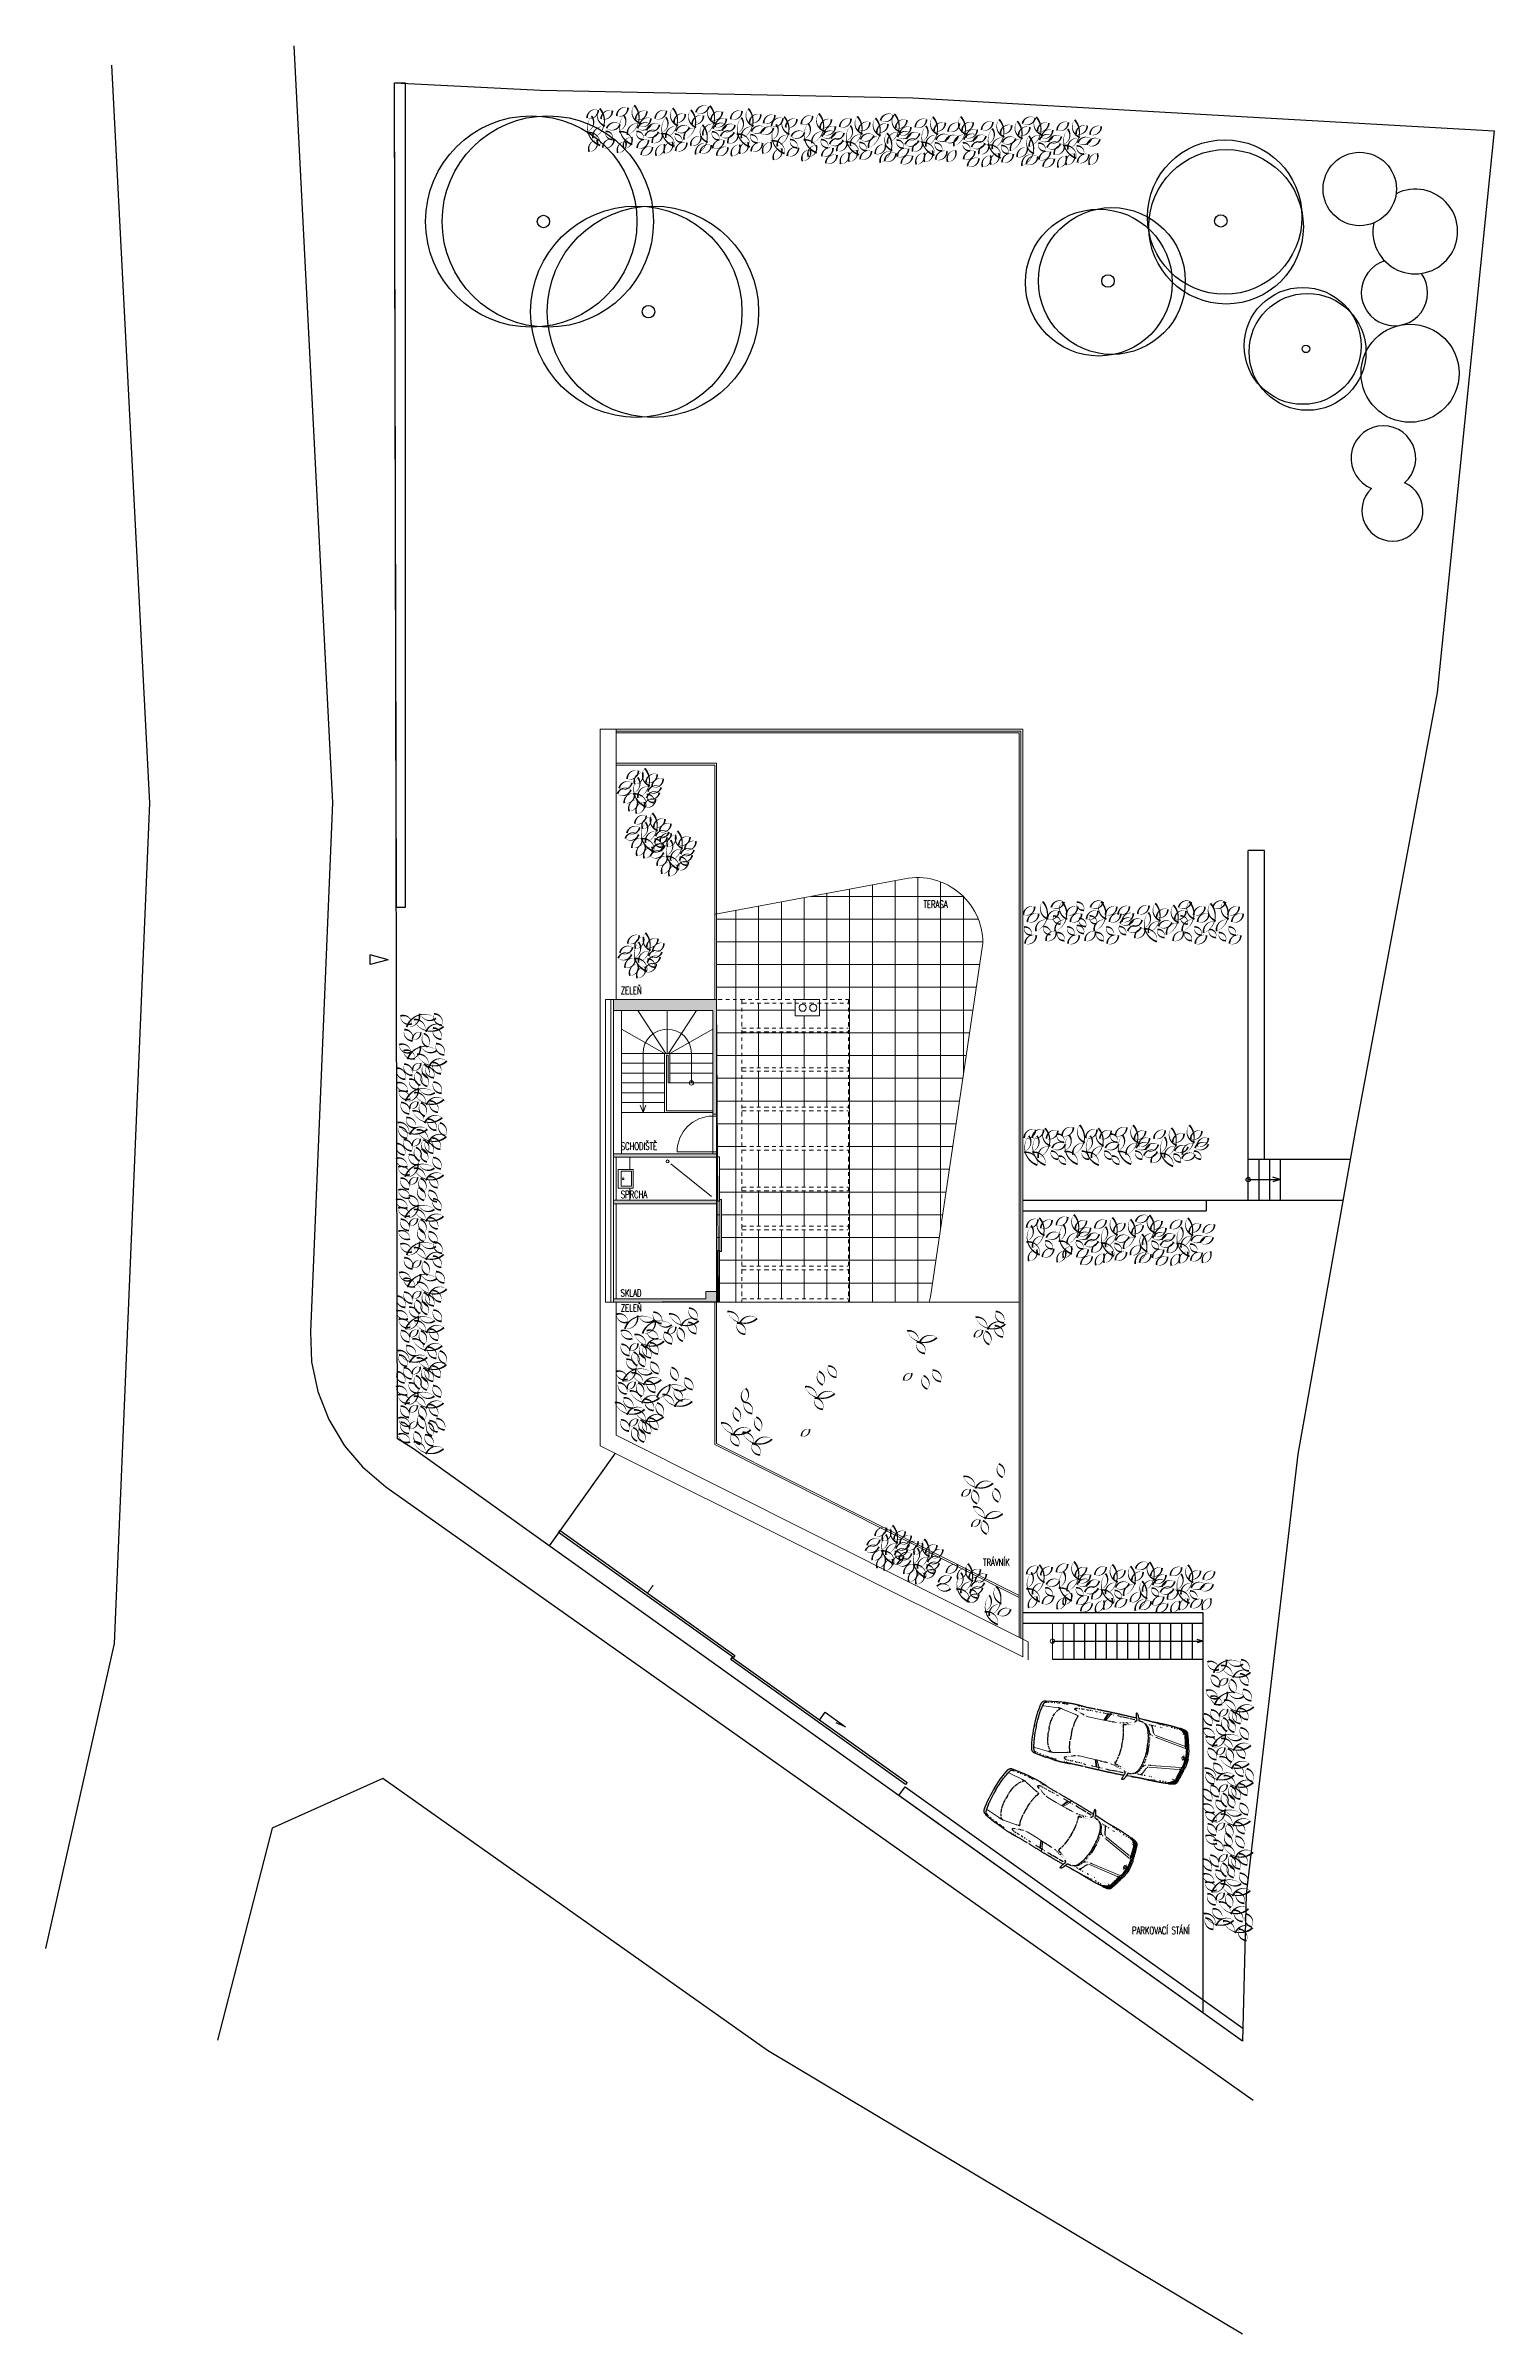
# Model space of a CAD drawing. Header units: metres. Extents: x -45 to 1930, y -347 to 488.
# Drawn here: x 126.1 to 166.6, y 44.7 to 108.6 of the extents above; entities that cross this region are included whole.
import ezdxf

# ---------------------------------------------------------------- set-up
doc = ezdxf.new("R2010")
doc.units = ezdxf.units.M
doc.linetypes.add('GETRENNT', pattern=[31.75, 12.7, -6.35, 0, -6.35, 0, -6.35])
doc.linetypes.add('ČERCHOVANÁ', pattern=[25.4, 12.7, -6.35, 0, -6.35])
doc.layers.add('FLOATINGWINDOWS', color=2, linetype='Continuous', plot=False)
for name, color, linetype in [('OSA', 7, 'ČERCHOVANÁ'), ('popis', 6, 'Continuous'), ('SRAFY', 3, 'Continuous'), ('SRAFY-TERÉN', 252, 'Continuous'), ('zariz.predmety', 203, 'Continuous'), ('ZARIZOVAKY', 251, 'Continuous'), ('ZDIVO', 1, 'Continuous')]:
    doc.layers.add(name, color=color, linetype=linetype)
doc.styles.add('ROMANS', font='romans.shx', dxfattribs={"width": 0.7})

msp = doc.modelspace()

# ---------------------------------------------------------------- texts
at = {"layer": 'popis', "linetype": 'Continuous', "lineweight": 0, "char_height": 0.2, "width": 2.20915077, "attachment_point": 1, "style": 'ROMANS'}
for s, insert in [('TERASA', (150.654279, 84.727543)), ('ZELEŇ', (142.201739, 82.321162)), ('SCHODIŠTĚ', (142.201739, 77.97326)), ('SPRCHA', (142.201739, 76.625176)), ('SKLAD', (142.198253, 73.875176)), ('ZELEŇ', (142.201739, 73.457469)), ('TRÁVNÍK', (152.315011, 66.354348))]:
    msp.add_mtext(s, dxfattribs=dict(at, insert=insert))
at = {"layer": 'zariz.predmety', "color": 253, "linetype": 'Continuous', "ltscale": 0.001, "insert": (156.474068, 56.077781), "char_height": 0.2, "width": 3.91911188, "attachment_point": 1, "style": 'ROMANS'}
msp.add_mtext('PARKOVACÍ STÁNÍ ', dxfattribs=at)

# ---------------------------------------------------------------- blocks, each defined once
blk = doc.blocks.new('BMW3-PUD')
at = {"lineweight": 0}
for p, q in [((2.569, 0.757), (2.386, 0.76)), ((2.386, 0.76), (2.491, 0.566)), ((2.439, 0.759), (2.524, 0.566)), ((2.466, 0.759), (2.542, 0.565)), ((0.143, 0.078), (0.143, 0)), ((0.983, 0.394), (0.17, 0.276)), ((1.031, 0.451), (0.214, 0.34)), ((3.349, 0.543), (3.732, 0.619)), ((3.859, 0.625), (4.258, 0.596)), ((0.143, -0.078), (0.143, 0)), ((0.983, -0.394), (0.17, -0.276)), ((1.031, -0.451), (0.214, -0.34)), ((2.386, -0.76), (2.491, -0.566)), ((2.439, -0.759), (2.524, -0.566)), ((2.466, -0.759), (2.542, -0.565)), ((3.349, -0.543), (3.732, -0.619)), ((3.859, -0.625), (4.258, -0.596)), ((2.569, -0.757), (2.386, -0.76))]:
    blk.add_line(p, q, dxfattribs=at)
for points in [[(0.009, 0), (0.009, 0.028), (0.012, 0.075), (0.016, 0.122), (0.022, 0.17), (0.028, 0.217), (0.031, 0.229), (0.033, 0.24), (0.035, 0.252), (0.039, 0.263), (0.04, 0.264), (0.041, 0.264), (0.042, 0.266), (0.044, 0.267), (0.05, 0.283), (0.055, 0.301), (0.059, 0.319), (0.063, 0.338), (0.068, 0.356), (0.072, 0.374), (0.076, 0.392), (0.081, 0.408), (0.086, 0.426), (0.091, 0.444), (0.096, 0.461), (0.1, 0.478), (0.104, 0.493), (0.109, 0.507), (0.113, 0.521), (0.117, 0.534), (0.12, 0.545), (0.123, 0.556), (0.127, 0.566), (0.129, 0.576), (0.135, 0.591), (0.14, 0.605), (0.143, 0.619), (0.148, 0.632), (0.149, 0.639), (0.151, 0.645), (0.154, 0.65), (0.154, 0.656), (0.159, 0.672), (0.164, 0.687), (0.169, 0.701), (0.175, 0.715), (0.184, 0.728), (0.195, 0.739), (0.208, 0.747), (0.221, 0.755), (0.236, 0.76), (0.251, 0.766), (0.266, 0.769), (0.282, 0.773), (0.292, 0.774), (0.303, 0.777), (0.313, 0.778), (0.324, 0.78), (0.334, 0.782), (0.344, 0.784), (0.354, 0.786), (0.364, 0.787), (0.37, 0.788), (0.375, 0.79), (0.379, 0.79), (0.385, 0.79), (0.39, 0.79), (0.395, 0.791), (0.4, 0.789), (0.404, 0.788), (0.405, 0.787), (0.405, 0.786), (0.405, 0.785), (0.406, 0.783), (0.402, 0.777)], [(0.082, 0.266), (0.082, 0.272), (0.084, 0.279), (0.085, 0.287), (0.086, 0.293), (0.089, 0.306), (0.092, 0.319), (0.095, 0.331), (0.098, 0.344), (0.101, 0.356), (0.104, 0.369), (0.106, 0.381), (0.109, 0.393), (0.112, 0.404), (0.115, 0.416), (0.118, 0.427), (0.121, 0.438), (0.124, 0.449), (0.127, 0.459), (0.129, 0.47), (0.132, 0.481), (0.137, 0.496), (0.141, 0.511), (0.145, 0.526), (0.15, 0.541), (0.154, 0.556), (0.158, 0.571), (0.163, 0.585), (0.168, 0.6), (0.171, 0.611), (0.173, 0.621), (0.176, 0.632), (0.18, 0.642), (0.183, 0.653), (0.186, 0.663), (0.19, 0.673), (0.194, 0.684), (0.2, 0.693), (0.206, 0.701), (0.213, 0.709), (0.221, 0.716), (0.229, 0.722), (0.238, 0.728), (0.247, 0.733), (0.257, 0.738), (0.267, 0.742), (0.277, 0.746), (0.288, 0.749), (0.299, 0.753), (0.31, 0.756), (0.32, 0.758), (0.332, 0.761), (0.343, 0.763)], [(0.126, 0.318), (0.126, 0.318), (0.124, 0.319), (0.124, 0.319), (0.123, 0.32), (0.124, 0.326), (0.125, 0.332), (0.126, 0.338), (0.126, 0.344), (0.128, 0.351), (0.129, 0.357), (0.131, 0.363), (0.133, 0.369), (0.134, 0.377), (0.136, 0.383), (0.137, 0.389), (0.138, 0.396), (0.141, 0.409), (0.144, 0.421), (0.148, 0.433), (0.151, 0.444), (0.153, 0.456), (0.156, 0.466), (0.159, 0.478), (0.161, 0.488), (0.164, 0.499), (0.167, 0.509), (0.171, 0.52), (0.174, 0.53), (0.177, 0.545), (0.182, 0.561), (0.187, 0.576), (0.192, 0.591), (0.195, 0.604), (0.199, 0.617), (0.203, 0.629), (0.208, 0.64), (0.211, 0.651), (0.214, 0.661), (0.219, 0.671), (0.225, 0.68), (0.231, 0.688), (0.239, 0.696), (0.246, 0.702), (0.255, 0.708), (0.264, 0.712), (0.273, 0.716), (0.282, 0.719), (0.292, 0.723), (0.301, 0.726), (0.31, 0.729), (0.32, 0.733), (0.33, 0.736), (0.33, 0.736), (0.33, 0.734), (0.33, 0.733), (0.331, 0.733), (0.33, 0.728), (0.328, 0.724), (0.325, 0.719), (0.322, 0.715), (0.318, 0.711), (0.314, 0.708), (0.311, 0.704), (0.306, 0.701), (0.294, 0.695), (0.283, 0.689), (0.273, 0.682), (0.263, 0.674), (0.254, 0.665), (0.246, 0.656), (0.238, 0.646), (0.232, 0.635), (0.23, 0.635), (0.229, 0.635), (0.227, 0.635), (0.225, 0.635)], [(0.267, 0.643), (0.267, 0.643)], [(0.273, 0.643), (0.273, 0.643)], [(0.28, 0.645), (0.293, 0.647)], [(0.309, 0.649), (0.309, 0.649)], [(0.316, 0.651), (0.316, 0.651), (0.316, 0.651), (0.317, 0.651), (0.317, 0.651)], [(0.335, 0.736), (0.346, 0.74), (0.357, 0.744), (0.369, 0.749), (0.381, 0.754), (0.393, 0.757), (0.405, 0.76), (0.418, 0.761), (0.43, 0.76)], [(0.337, 0.655), (0.337, 0.655)], [(0.362, 0.768), (0.383, 0.772)], [(0.396, 0.774), (0.396, 0.774)], [(0.403, 0.664), (0.403, 0.664)], [(0.409, 0.783), (0.424, 0.786)], [(0.421, 0.767), (0.428, 0.779), (0.428, 0.78), (0.428, 0.781), (0.428, 0.783), (0.429, 0.783), (0.442, 0.786), (0.456, 0.788), (0.469, 0.791), (0.483, 0.792), (0.497, 0.793), (0.511, 0.794), (0.525, 0.795), (0.539, 0.796), (0.553, 0.797), (0.568, 0.797), (0.582, 0.798), (0.596, 0.799), (0.61, 0.8), (0.624, 0.801), (0.638, 0.802), (0.652, 0.803), (0.662, 0.803), (0.671, 0.803), (0.68, 0.803), (0.69, 0.803), (0.699, 0.803), (0.709, 0.803), (0.719, 0.803), (0.728, 0.804), (0.737, 0.804), (0.747, 0.804), (0.756, 0.805), (0.766, 0.805), (0.775, 0.805), (0.785, 0.805), (0.794, 0.805), (0.803, 0.805), (0.811, 0.806), (0.818, 0.806), (0.825, 0.806), (0.832, 0.806), (0.839, 0.806), (0.846, 0.806), (0.853, 0.807), (0.86, 0.807), (0.876, 0.807), (0.891, 0.806), (0.905, 0.807), (0.92, 0.807), (0.934, 0.807), (0.948, 0.807), (0.963, 0.806), (0.976, 0.803), (0.983, 0.806), (0.989, 0.807), (0.996, 0.807), (1.003, 0.807), (1.011, 0.806), (1.018, 0.805), (1.026, 0.804), (1.032, 0.804), (1.034, 0.803), (1.035, 0.803), (1.035, 0.802), (1.035, 0.8), (1.024, 0.797), (1.012, 0.795), (1, 0.794), (0.988, 0.793), (0.976, 0.793), (0.964, 0.793), (0.951, 0.793), (0.939, 0.792)], [(0.472, 0.758), (0.5, 0.759)], [(0.525, 0.757), (0.525, 0.757)], [(0.545, 0.757), (0.575, 0.757)], [(0.622, 0.758), (0.662, 0.761)], [(0.674, 0.69), (0.674, 0.69)], [(0.728, 0.69), (0.728, 0.69), (0.73, 0.691), (0.73, 0.692), (0.731, 0.692)], [(0.751, 0.767), (0.759, 0.769)], [(0.776, 0.692), (0.776, 0.692)], [(0.787, 0.771), (0.8, 0.774)], [(0.821, 0.776), (0.821, 0.776), (0.823, 0.776), (0.823, 0.776), (0.824, 0.777)], [(0.83, 0.694), (0.83, 0.694)], [(0.847, 0.779), (0.847, 0.779)], [(0.855, 0.782), (0.911, 0.789)], [(0.902, 0.697), (0.91, 0.698)], [(0.932, 0.698), (0.932, 0.698)], [(0.942, 0.699), (0.942, 0.699), (0.941, 0.7), (0.94, 0.7), (0.94, 0.7)], [(0.945, 0.699), (0.947, 0.7), (0.95, 0.7), (0.952, 0.7), (0.955, 0.7)], [(0.978, 0.809), (0.978, 0.809), (0.976, 0.809), (0.975, 0.809), (0.974, 0.809)], [(0.996, 0.701), (0.996, 0.701)], [(1.04, 0.803), (1.048, 0.803)], [(1.054, 0.801), (1.054, 0.801), (1.054, 0.802), (1.053, 0.803), (1.053, 0.803), (1.055, 0.805), (1.059, 0.807), (1.062, 0.807), (1.066, 0.805)], [(1.057, 0.798), (1.065, 0.8), (1.074, 0.802), (1.082, 0.802), (1.091, 0.803), (1.1, 0.803), (1.108, 0.804), (1.117, 0.804), (1.126, 0.803), (1.135, 0.803), (1.144, 0.802), (1.153, 0.803), (1.162, 0.802), (1.171, 0.802), (1.18, 0.802), (1.189, 0.802), (1.198, 0.802), (1.212, 0.803), (1.227, 0.804), (1.241, 0.805), (1.255, 0.805), (1.269, 0.805), (1.283, 0.806), (1.297, 0.807), (1.311, 0.809), (1.319, 0.808), (1.327, 0.808), (1.334, 0.808), (1.341, 0.809), (1.349, 0.809), (1.356, 0.81), (1.364, 0.81), (1.372, 0.81), (1.376, 0.81), (1.379, 0.811), (1.382, 0.811), (1.385, 0.811), (1.388, 0.81), (1.391, 0.81), (1.395, 0.81), (1.399, 0.811), (1.4, 0.811), (1.402, 0.811), (1.403, 0.81), (1.404, 0.809), (1.409, 0.811), (1.415, 0.812), (1.42, 0.813), (1.424, 0.809), (1.432, 0.813), (1.433, 0.813), (1.435, 0.812), (1.436, 0.811), (1.438, 0.811), (1.582, 0.818)], [(1.081, 0.704), (1.109, 0.704)], [(1.087, 0.491), (1.099, 0.507), (1.109, 0.523), (1.118, 0.542), (1.126, 0.561), (1.134, 0.58), (1.142, 0.599), (1.151, 0.618), (1.161, 0.635), (1.165, 0.645), (1.17, 0.655), (1.175, 0.664), (1.181, 0.673), (1.186, 0.681), (1.192, 0.687), (1.196, 0.693), (1.2, 0.701), (1.2, 0.702), (1.2, 0.703), (1.201, 0.704), (1.202, 0.706), (1.224, 0.707)], [(1.152, 0.706), (1.152, 0.706)], [(1.156, 0.705), (1.197, 0.706)], [(1.191, 0), (1.191, 0.003), (1.191, 0.048), (1.193, 0.093), (1.196, 0.139), (1.199, 0.184), (1.204, 0.23), (1.209, 0.275), (1.215, 0.32), (1.217, 0.328), (1.218, 0.336), (1.22, 0.343), (1.222, 0.35), (1.223, 0.357), (1.225, 0.365), (1.225, 0.372), (1.227, 0.378), (1.23, 0.394), (1.233, 0.409), (1.237, 0.424), (1.241, 0.439), (1.245, 0.454), (1.249, 0.468), (1.253, 0.483), (1.258, 0.497), (1.261, 0.506), (1.264, 0.513), (1.267, 0.52), (1.269, 0.528), (1.278, 0.553), (1.288, 0.575), (1.299, 0.598), (1.312, 0.62), (1.326, 0.64), (1.341, 0.661), (1.358, 0.681), (1.376, 0.701), (1.416, 0.725)], [(1.245, 0.707), (1.27, 0.707)], [(1.255, 0.58), (1.261, 0.591), (1.268, 0.602), (1.276, 0.613), (1.283, 0.624), (1.292, 0.634), (1.301, 0.644), (1.311, 0.654), (1.32, 0.664), (1.325, 0.669), (1.33, 0.673), (1.335, 0.677), (1.34, 0.681), (1.346, 0.685), (1.35, 0.689), (1.354, 0.694), (1.358, 0.699), (1.369, 0.699)], [(1.288, 0.707), (1.288, 0.707)], [(1.294, 0.707), (1.294, 0.707), (1.296, 0.707), (1.296, 0.707), (1.296, 0.707)], [(1.406, 0.814), (1.406, 0.814), (1.405, 0.814), (1.404, 0.814), (1.404, 0.814)], [(1.419, 0.701), (1.419, 0.701)], [(1.422, 0.728), (1.422, 0.728)], [(1.428, 0.7), (1.428, 0.7), (1.427, 0.7), (1.426, 0.7), (1.426, 0.7)], [(1.429, 0.73), (1.429, 0.73)], [(1.435, 0.733), (1.443, 0.734)], [(1.438, 0.814), (1.438, 0.814)], [(1.438, 0.697), (1.438, 0.697)], [(1.449, 0.736), (1.449, 0.736)], [(1.461, 0.739), (1.468, 0.741), (1.474, 0.742), (1.481, 0.743), (1.487, 0.743), (1.494, 0.744), (1.5, 0.744), (1.507, 0.743), (1.514, 0.742)], [(1.514, 0.679), (1.514, 0.679)], [(1.524, 0.739), (1.523, 0.739), (1.521, 0.739), (1.52, 0.741), (1.519, 0.742), (1.525, 0.745), (1.532, 0.746), (1.539, 0.747), (1.546, 0.747), (1.553, 0.748), (1.56, 0.749), (1.566, 0.751), (1.571, 0.754), (1.572, 0.756), (1.573, 0.757), (1.574, 0.758), (1.574, 0.758), (1.59, 0.816), (1.612, 0.858), (1.616, 0.87), (1.621, 0.882), (1.626, 0.894), (1.632, 0.904), (1.639, 0.915), (1.647, 0.925), (1.655, 0.934), (1.665, 0.942), (1.669, 0.943), (1.673, 0.945), (1.677, 0.946), (1.68, 0.947), (1.684, 0.947), (1.688, 0.947), (1.692, 0.946), (1.695, 0.946), (1.697, 0.934), (1.695, 0.923), (1.691, 0.911), (1.688, 0.899), (1.685, 0.893), (1.684, 0.888), (1.683, 0.883), (1.681, 0.878), (1.677, 0.859), (1.673, 0.841), (1.668, 0.823), (1.662, 0.806), (1.66, 0.8), (1.659, 0.795), (1.657, 0.791), (1.657, 0.786), (1.638, 0.765), (1.637, 0.762), (1.638, 0.759), (1.64, 0.756), (1.641, 0.754), (1.641, 0.754), (1.643, 0.753), (1.644, 0.752), (1.644, 0.752)], [(1.531, 0.735), (1.531, 0.735)], [(1.538, 0.734), (1.538, 0.734)], [(1.61, 0.716), (1.61, 0.716)], [(1.62, 0.714), (1.62, 0.714), (1.619, 0.714), (1.618, 0.714), (1.618, 0.714)], [(1.629, 0.711), (1.629, 0.711)], [(1.645, 0.706), (1.645, 0.706)], [(1.686, 0.696), (1.68, 0.701), (1.675, 0.706), (1.671, 0.713), (1.666, 0.719), (1.663, 0.725), (1.659, 0.731), (1.654, 0.738), (1.649, 0.744), (1.649, 0.745), (1.648, 0.747), (1.647, 0.748), (1.647, 0.749), (1.647, 0.751), (1.648, 0.751), (1.65, 0.753), (1.65, 0.754)], [(1.653, 0.704), (1.653, 0.704)], [(1.661, 0.703), (1.661, 0.703)], [(1.664, 0.701), (1.672, 0.701)], [(2.772, 0.819), (2.756, 0.819), (2.739, 0.819), (2.723, 0.82), (2.705, 0.82), (2.689, 0.82), (2.672, 0.82), (2.656, 0.821), (2.639, 0.82), (2.623, 0.821), (2.605, 0.821), (2.589, 0.821), (2.572, 0.821), (2.556, 0.822), (2.539, 0.821), (2.522, 0.822), (2.505, 0.822), (2.489, 0.822), (2.472, 0.822), (2.456, 0.823), (2.439, 0.822), (2.422, 0.823), (2.406, 0.823), (2.389, 0.823), (2.372, 0.823), (2.355, 0.823), (2.339, 0.823), (2.322, 0.823), (2.305, 0.823), (2.288, 0.824), (2.272, 0.823), (2.255, 0.824), (2.238, 0.824), (2.228, 0.824), (2.217, 0.824), (2.206, 0.823), (2.195, 0.823), (2.185, 0.823), (2.174, 0.824), (2.164, 0.824), (2.153, 0.824), (2.143, 0.824), (2.132, 0.824), (2.121, 0.824), (2.11, 0.824), (2.1, 0.824), (2.089, 0.824), (2.079, 0.823), (2.068, 0.822), (2.044, 0.822), (2.019, 0.823), (1.994, 0.822), (1.969, 0.823), (1.945, 0.823), (1.92, 0.822), (1.895, 0.822), (1.87, 0.822), (1.846, 0.821), (1.821, 0.82), (1.796, 0.82), (1.771, 0.82), (1.746, 0.819), (1.722, 0.819), (1.698, 0.82), (1.673, 0.819)], [(1.695, 0.693), (1.695, 0.693)], [(1.701, 0.756), (1.827, 0.76)], [(1.701, 0.691), (1.701, 0.691)], [(1.771, 0.67), (1.771, 0.67), (1.771, 0.671), (1.771, 0.672), (1.771, 0.672)], [(1.78, 0.667), (1.78, 0.667)], [(1.79, 0.665), (1.79, 0.665)], [(1.8, 0.662), (1.8, 0.662)], [(1.808, 0.659), (1.808, 0.659)], [(1.82, 0.655), (1.82, 0.656), (1.819, 0.657), (1.817, 0.657), (1.815, 0.657)], [(1.83, 0.652), (1.83, 0.652)], [(1.833, 0.757), (1.833, 0.757)], [(1.86, 0.644), (1.86, 0.644)], [(1.861, 0.76), (2.028, 0.762)], [(1.868, 0.641), (1.868, 0.641)], [(1.918, 0.639), (1.918, 0.639)], [(1.943, 0.82), (1.943, 0.82)], [(2.114, 0.762), (2.049, 0.762)], [(2.117, 0.761), (2.196, 0.762)], [(2.3, 0.761), (2.306, 0.762)], [(2.322, 0.762), (2.322, 0.762)], [(2.332, 0.76), (2.332, 0.76)], [(2.354, 0.761), (2.354, 0.761)], [(2.358, 0.76), (2.386, 0.76)], [(2.45, 0.759), (2.466, 0.759)], [(2.489, 0.759), (2.489, 0.759), (2.49, 0.759), (2.491, 0.759), (2.491, 0.759)], [(2.499, 0.759), (2.499, 0.759)], [(2.523, 0.759), (2.523, 0.759), (2.524, 0.759), (2.525, 0.759), (2.525, 0.759)], [(2.569, 0.757), (2.593, 0.757)], [(2.599, 0.755), (2.599, 0.755)], [(2.611, 0.758), (2.611, 0.758)], [(2.679, 0.754), (2.681, 0.754), (2.681, 0.754), (2.683, 0.754), (2.684, 0.754)], [(2.804, 0.752), (2.774, 0.752)], [(2.775, 0.818), (2.778, 0.819), (2.78, 0.819), (2.783, 0.819), (2.785, 0.819)], [(2.792, 0.817), (2.792, 0.817)], [(2.798, 0.819), (2.798, 0.819)], [(2.798, 0.816), (2.798, 0.816)], [(2.806, 0.819), (2.806, 0.819)], [(2.808, 0.75), (2.821, 0.75)], [(2.812, 0.819), (2.812, 0.819)], [(2.813, 0.816), (2.813, 0.816)], [(2.822, 0.816), (2.822, 0.816)], [(3.686, 0.813), (3.67, 0.815), (3.655, 0.817), (3.639, 0.818), (3.624, 0.819), (3.609, 0.821), (3.593, 0.822), (3.577, 0.822), (3.561, 0.824), (3.545, 0.824), (3.53, 0.826), (3.515, 0.826), (3.499, 0.827), (3.483, 0.827), (3.467, 0.828), (3.452, 0.829), (3.437, 0.828), (3.421, 0.829), (3.405, 0.829), (3.389, 0.829), (3.373, 0.829), (3.358, 0.829), (3.342, 0.828), (3.327, 0.828), (3.311, 0.828), (3.295, 0.827), (3.28, 0.826), (3.264, 0.826), (3.249, 0.825), (3.233, 0.824), (3.217, 0.823), (3.202, 0.821), (3.187, 0.82), (3.165, 0.818), (3.143, 0.817), (3.121, 0.816), (3.099, 0.815), (3.077, 0.815), (3.055, 0.815), (3.033, 0.815), (3.012, 0.815), (2.99, 0.815), (2.968, 0.816), (2.946, 0.817), (2.925, 0.818), (2.903, 0.818), (2.881, 0.819), (2.86, 0.818), (2.838, 0.819)], [(2.891, 0.747), (2.906, 0.748)], [(2.943, 0.746), (2.976, 0.746)], [(2.982, 0.746), (2.982, 0.746)], [(3.049, 0.743), (3.019, 0.744)], [(3.052, 0.742), (3.076, 0.742)], [(3.131, 0.739), (3.156, 0.739)], [(3.21, 0.738), (3.184, 0.738)], [(3.19, 0.813), (3.19, 0.813), (3.189, 0.813), (3.187, 0.814), (3.187, 0.815)], [(3.195, 0.812), (3.195, 0.812), (3.196, 0.812), (3.197, 0.812), (3.198, 0.812)], [(3.215, 0.736), (3.227, 0.736)], [(3.245, 0.809), (3.22, 0.81)], [(3.29, 0.734), (3.261, 0.735)], [(3.262, 0.648), (3.262, 0.648)], [(3.278, 0.639), (3.278, 0.639)], [(3.308, 0.807), (3.279, 0.806)], [(3.289, 0.643), (3.289, 0.643)], [(3.295, 0.734), (3.295, 0.734), (3.296, 0.734), (3.296, 0.734), (3.296, 0.734)], [(3.295, 0.646), (3.295, 0.646)], [(3.304, 0.649), (3.304, 0.649)], [(3.311, 0.806), (3.312, 0.806), (3.314, 0.806), (3.314, 0.806), (3.317, 0.806)], [(3.321, 0.656), (3.321, 0.656)], [(3.391, 0.684), (3.393, 0.69), (3.394, 0.697), (3.393, 0.703), (3.389, 0.708), (3.382, 0.714), (3.375, 0.718), (3.367, 0.722), (3.36, 0.726), (3.351, 0.729), (3.342, 0.73), (3.334, 0.732), (3.325, 0.732)], [(3.328, 0.657), (3.387, 0.681)], [(3.337, 0.681), (3.337, 0.681)], [(3.345, 0.804), (3.345, 0.804), (3.346, 0.804), (3.346, 0.804), (3.346, 0.804)], [(3.369, 0.802), (3.376, 0.802)], [(3.417, 0.799), (3.417, 0.799)], [(3.665, 0.785), (3.608, 0.788)], [(3.67, 0.783), (3.67, 0.783)], [(3.686, 0.783), (3.686, 0.783)], [(3.773, 0.778), (3.737, 0.785), (3.737, 0.785), (3.736, 0.787), (3.734, 0.788), (3.733, 0.789), (3.695, 0.805), (3.694, 0.806), (3.694, 0.807), (3.692, 0.809), (3.692, 0.811), (3.89, 0.794)], [(3.719, 0.781), (3.694, 0.782)], [(3.722, 0.78), (3.733, 0.782)], [(3.777, 0.777), (3.777, 0.777)], [(3.82, 0.772), (3.821, 0.772), (3.822, 0.772), (3.822, 0.772), (3.824, 0.772)], [(3.831, 0.77), (3.831, 0.77)], [(3.882, 0.765), (3.844, 0.768)], [(3.897, 0.791), (3.897, 0.791), (3.897, 0.791), (3.896, 0.791), (3.896, 0.791), (3.896, 0.791), (3.897, 0.791), (3.897, 0.791), (3.897, 0.791)], [(3.907, 0.76), (3.906, 0.76), (3.904, 0.761), (3.904, 0.762), (3.902, 0.762)], [(3.903, 0.79), (3.903, 0.79)], [(4.403, 0), (4.403, 0.047), (4.402, 0.136), (4.399, 0.224), (4.393, 0.313), (4.386, 0.4), (4.374, 0.488), (4.359, 0.576), (4.339, 0.663), (4.337, 0.665), (4.336, 0.667), (4.335, 0.669), (4.335, 0.671), (4.323, 0.692), (4.304, 0.713), (4.303, 0.714), (4.302, 0.715), (4.302, 0.716), (4.301, 0.717), (4.273, 0.732), (4.231, 0.745), (3.909, 0.792)], [(3.928, 0.758), (3.928, 0.758), (3.928, 0.758), (3.93, 0.758), (3.931, 0.758)], [(3.938, 0.757), (3.938, 0.757)], [(3.956, 0.755), (3.956, 0.755), (3.956, 0.755), (3.957, 0.755), (3.957, 0.755)], [(3.965, 0.753), (3.965, 0.753)], [(3.998, 0.747), (3.98, 0.751)], [(4.003, 0.746), (4.003, 0.746)], [(4.029, 0.742), (4.029, 0.742)], [(4.041, 0.74), (4.043, 0.74), (4.044, 0.74), (4.045, 0.74), (4.046, 0.74)], [(4.053, 0.74), (4.053, 0.74)], [(4.092, 0.733), (4.07, 0.737)], [(4.117, 0.729), (4.117, 0.729)], [(4.138, 0.725), (4.138, 0.725)], [(4.149, 0.723), (4.149, 0.723)], [(4.165, 0.721), (4.156, 0.722)], [(4.17, 0.72), (4.17, 0.72)], [(4.177, 0.718), (4.177, 0.718)], [(4.348, 0), (4.347, 0.005), (4.349, 0.022), (4.346, 0.106), (4.343, 0.19), (4.337, 0.274), (4.33, 0.358), (4.327, 0.386), (4.324, 0.415), (4.32, 0.442), (4.317, 0.47), (4.312, 0.499), (4.307, 0.526), (4.303, 0.554), (4.297, 0.583), (4.295, 0.585), (4.295, 0.588), (4.294, 0.59), (4.292, 0.592), (4.292, 0.603), (4.29, 0.613), (4.287, 0.624), (4.284, 0.635), (4.282, 0.64), (4.28, 0.646), (4.279, 0.652), (4.277, 0.657), (4.275, 0.664), (4.273, 0.67), (4.27, 0.676), (4.267, 0.682), (4.263, 0.687), (4.258, 0.691), (4.253, 0.695), (4.248, 0.699), (4.241, 0.702), (4.233, 0.704), (4.226, 0.706), (4.219, 0.708), (4.211, 0.71), (4.205, 0.711), (4.198, 0.714), (4.192, 0.716)], [(4.297, 0.715), (4.297, 0.715)], [(0.009, 0), (0.009, -0.028), (0.012, -0.075), (0.016, -0.122), (0.022, -0.17), (0.028, -0.217), (0.031, -0.229), (0.033, -0.24), (0.035, -0.252), (0.039, -0.263), (0.04, -0.264), (0.041, -0.264), (0.042, -0.266), (0.044, -0.267), (0.05, -0.283), (0.055, -0.301), (0.059, -0.319), (0.063, -0.338), (0.068, -0.356), (0.072, -0.374), (0.076, -0.392), (0.081, -0.408), (0.086, -0.426), (0.091, -0.444), (0.096, -0.461), (0.1, -0.478), (0.104, -0.493), (0.109, -0.507), (0.113, -0.521), (0.117, -0.534), (0.12, -0.545), (0.123, -0.556), (0.127, -0.566), (0.129, -0.576), (0.135, -0.591), (0.14, -0.605), (0.143, -0.619), (0.148, -0.632), (0.149, -0.639), (0.151, -0.645), (0.154, -0.65), (0.154, -0.656), (0.159, -0.672), (0.164, -0.687), (0.169, -0.701), (0.175, -0.715), (0.184, -0.728), (0.195, -0.739), (0.208, -0.747), (0.221, -0.755), (0.236, -0.76), (0.251, -0.766), (0.266, -0.769), (0.282, -0.773), (0.292, -0.774), (0.303, -0.777), (0.313, -0.778), (0.324, -0.78), (0.334, -0.782), (0.344, -0.784), (0.354, -0.786), (0.364, -0.787), (0.37, -0.788), (0.375, -0.79), (0.379, -0.79), (0.385, -0.79), (0.39, -0.79), (0.395, -0.791), (0.4, -0.789), (0.404, -0.788), (0.405, -0.787), (0.405, -0.786), (0.405, -0.785), (0.406, -0.783), (0.402, -0.777)], [(0.048, 0), (0.048, 0.001), (0.049, 0.005), (0.054, 0.006), (0.059, 0.007), (0.064, 0.009), (0.067, 0.014), (0.068, 0.015), (0.069, 0.016), (0.07, 0.017), (0.07, 0.017), (0.071, 0.044), (0.074, 0.072), (0.077, 0.1), (0.081, 0.128), (0.085, 0.155), (0.088, 0.182), (0.09, 0.21), (0.089, 0.237), (0.079, 0.242), (0.078, 0.248), (0.079, 0.253), (0.081, 0.257), (0.084, 0.261), (0.11, 0.264), (0.112, 0.263), (0.113, 0.262), (0.114, 0.261), (0.115, 0.259), (0.107, 0.217), (0.1, 0.177), (0.094, 0.135), (0.09, 0.094), (0.087, 0.052), (0.085, 0.012), (0.085, 0)], [(0.049, 0.009), (0.05, 0.041), (0.052, 0.072), (0.055, 0.104), (0.059, 0.135), (0.062, 0.16), (0.067, 0.185), (0.071, 0.209), (0.074, 0.234), (0.075, 0.236), (0.076, 0.238), (0.077, 0.239), (0.077, 0.239)], [(0.115, 0.265), (0.124, 0.269), (0.124, 0.269), (0.126, 0.268), (0.127, 0.268), (0.129, 0.268), (0.148, 0.272)], [(0.121, 0.273), (0.143, 0.313), (0.144, 0.318), (0.148, 0.322), (0.151, 0.326), (0.154, 0.33), (0.186, 0.334)], [(0.13, 0.317), (0.132, 0.318), (0.134, 0.318), (0.137, 0.318), (0.139, 0.318)], [(0.156, 0.336), (0.156, 0.342), (0.158, 0.348), (0.159, 0.355), (0.16, 0.361), (0.163, 0.371), (0.165, 0.38), (0.167, 0.389), (0.17, 0.398), (0.172, 0.409), (0.175, 0.421), (0.177, 0.432), (0.181, 0.444), (0.184, 0.455), (0.187, 0.467), (0.19, 0.478), (0.193, 0.489), (0.197, 0.507), (0.202, 0.525), (0.207, 0.543), (0.212, 0.56), (0.217, 0.577), (0.222, 0.595), (0.228, 0.613), (0.233, 0.631)], [(0.17, 0.276), (0.17, 0.276)], [(0.207, 0.338), (0.207, 0.338), (0.208, 0.338), (0.208, 0.338), (0.208, 0.338)], [(0.214, 0.34), (0.214, 0.34)], [(0.219, 0.633), (0.219, 0.633)], [(0.242, 0.639), (0.242, 0.639), (0.243, 0.639), (0.244, 0.639), (0.244, 0.639)], [(0.764, 0.368), (0.764, 0.368)], [(0.8, 0.422), (0.8, 0.422)], [(0.983, 0.394), (1.023, 0.401)], [(1.038, 0.453), (1.038, 0.453)], [(1.045, 0.404), (1.045, 0.404), (1.046, 0.404), (1.047, 0.404), (1.047, 0.404)], [(1.055, 0.463), (1.055, 0.463)], [(1.061, 0.467), (1.07, 0.473)], [(1.082, 0.485), (1.082, 0.485)], [(1.117, 0.423), (1.117, 0.423)], [(1.123, 0.425), (1.125, 0.425), (1.126, 0.426), (1.127, 0.426), (1.129, 0.426)], [(1.135, 0.429), (1.135, 0.429)], [(1.153, 0), (1.155, 0.147)], [(1.153, 0), (1.155, -0.147)], [(1.154, 0.439), (1.154, 0.439)], [(1.157, 0.17), (1.16, 0.199)], [(1.157, 0.153), (1.157, 0.153)], [(1.161, 0.442), (1.167, 0.445), (1.173, 0.448), (1.179, 0.453), (1.185, 0.458), (1.191, 0.464), (1.197, 0.469), (1.203, 0.474), (1.21, 0.48), (1.211, 0.48), (1.211, 0.48), (1.212, 0.479), (1.213, 0.478), (1.21, 0.462)], [(1.162, 0.218), (1.162, 0.219), (1.162, 0.22), (1.162, 0.221), (1.163, 0.222)], [(1.167, 0.255), (1.167, 0.255), (1.167, 0.256), (1.167, 0.257), (1.167, 0.258)], [(1.168, 0.276), (1.168, 0.278), (1.169, 0.279), (1.169, 0.28), (1.169, 0.282)], [(1.174, 0.311), (1.175, 0.323)], [(1.18, 0.344), (1.184, 0.367)], [(1.186, 0.373), (1.186, 0.373)], [(1.188, 0.381), (1.188, 0.381)], [(1.191, 0), (1.191, -0.003), (1.191, -0.048), (1.193, -0.093), (1.196, -0.139), (1.199, -0.184), (1.204, -0.23), (1.209, -0.275), (1.215, -0.32), (1.217, -0.328), (1.218, -0.336), (1.22, -0.343), (1.222, -0.35), (1.223, -0.357), (1.225, -0.365), (1.225, -0.372), (1.227, -0.378), (1.23, -0.394), (1.233, -0.409), (1.237, -0.424), (1.241, -0.439), (1.245, -0.454), (1.249, -0.468), (1.253, -0.483), (1.258, -0.497), (1.261, -0.506), (1.264, -0.513), (1.267, -0.52), (1.269, -0.528), (1.278, -0.553), (1.288, -0.575), (1.299, -0.598), (1.312, -0.62), (1.326, -0.64), (1.341, -0.661), (1.358, -0.681), (1.376, -0.701), (1.416, -0.725)], [(1.193, 0.401), (1.193, 0.401), (1.193, 0.402), (1.193, 0.403), (1.193, 0.403)], [(1.195, 0.409), (1.195, 0.409)], [(1.197, 0.416), (1.197, 0.416)], [(1.198, 0.424), (1.202, 0.438)], [(1.203, 0.445), (1.203, 0.445)], [(1.208, 0.454), (1.208, 0.454)], [(1.214, 0.483), (1.222, 0.5)], [(1.224, 0.507), (1.224, 0.507)], [(1.226, 0.513), (1.226, 0.513)], [(1.228, 0.519), (1.245, 0.559)], [(1.247, 0.565), (1.247, 0.565)], [(1.252, 0.572), (1.252, 0.572)], [(1.674, 0.637), (1.674, 0.637)], [(1.689, 0.634), (1.689, 0.634)], [(1.743, 0.619), (1.743, 0.619)], [(1.768, 0.612), (1.768, 0.612)], [(1.788, 0.607), (1.788, 0.607)], [(1.794, 0.605), (1.794, 0.605)], [(1.805, 0.603), (1.805, 0.603), (1.804, 0.603), (1.802, 0.603), (1.802, 0.603)], [(1.814, 0.6), (1.814, 0.6)], [(1.823, 0.598), (1.823, 0.598)], [(1.831, 0.595), (1.831, 0.595)], [(1.835, 0.594), (1.835, 0.594)], [(1.842, 0.592), (1.842, 0.592)], [(1.848, 0.574), (1.848, 0.574)], [(1.85, 0.591), (1.85, 0.591)], [(1.856, 0.601), (1.856, 0.601)], [(1.857, 0.588), (1.857, 0.588)], [(1.859, 0.608), (1.862, 0.611), (1.864, 0.614), (1.868, 0.618), (1.872, 0.62)], [(1.866, 0.585), (1.866, 0.585)], [(1.875, 0.639), (1.875, 0.639)], [(1.879, 0.625), (1.879, 0.625)], [(1.885, 0.636), (1.885, 0.636)], [(1.903, 0.631), (1.893, 0.633)], [(1.974, 0.528), (1.982, 0.551), (1.979, 0.555), (1.974, 0.557), (1.97, 0.559), (1.964, 0.56), (1.959, 0.561), (1.954, 0.562), (1.948, 0.563), (1.944, 0.565), (1.938, 0.566), (1.931, 0.568), (1.925, 0.569), (1.918, 0.571), (1.912, 0.572), (1.906, 0.574), (1.899, 0.576), (1.893, 0.579)], [(1.893, 0.146), (1.894, 0.146), (1.896, 0.146), (1.896, 0.146), (1.899, 0.146)], [(1.899, 0), (1.901, 0.111)], [(1.899, 0.059), (1.899, 0.059)], [(1.899, 0.054), (1.899, 0.054)], [(1.9, 0.122), (1.9, 0.122)], [(1.902, 0.13), (1.911, 0.261), (1.925, 0.334)], [(1.928, 0.353), (1.945, 0.433)], [(1.93, 0.621), (1.93, 0.621)], [(1.951, 0.615), (1.948, 0.616), (1.946, 0.616), (1.943, 0.617), (1.94, 0.619)], [(1.948, 0.444), (1.948, 0.444)], [(1.949, 0.452), (1.972, 0.523), (1.989, 0.52)], [(1.959, 0.612), (1.959, 0.612)], [(1.961, 0.52), (1.962, 0.52), (1.964, 0.52), (1.965, 0.52), (1.967, 0.52)], [(1.968, 0.611), (1.968, 0.611)], [(2.002, 0.601), (1.978, 0.608)], [(2.011, 0.598), (2.011, 0.598)], [(2.027, 0.595), (2.027, 0.595)], [(2.032, 0.593), (2.032, 0.593)], [(2.043, 0.59), (2.043, 0.59), (2.043, 0.591), (2.041, 0.592), (2.041, 0.592)], [(2.047, 0.589), (2.048, 0.589), (2.05, 0.59), (2.051, 0.59), (2.053, 0.59)], [(2.059, 0.587), (2.059, 0.587)], [(2.086, 0.583), (2.072, 0.585)], [(2.208, 0.576), (2.21, 0.576), (2.21, 0.576), (2.212, 0.576), (2.213, 0.576)], [(2.227, 0.577), (2.227, 0.577)], [(2.234, 0.574), (2.255, 0.575)], [(2.292, 0.572), (2.276, 0.573)], [(2.285, 0.589), (2.285, 0.589)], [(2.394, 0.57), (2.358, 0.57)], [(3.072, 0.571), (3.072, 0.571)], [(3.102, 0.579), (3.155, 0.597)], [(3.139, 0.606), (3.139, 0.606)], [(3.142, 0.582), (3.142, 0.582)], [(3.162, 0.598), (3.162, 0.598)], [(3.169, 0.601), (3.169, 0.601)], [(3.176, 0.604), (3.189, 0.608)], [(3.195, 0.61), (3.195, 0.61)], [(3.203, 0.612), (3.203, 0.612)], [(3.209, 0.615), (3.219, 0.619)], [(3.235, 0.625), (3.235, 0.625)], [(3.241, 0.626), (3.242, 0.626), (3.243, 0.627), (3.244, 0.628), (3.245, 0.628)], [(3.251, 0.629), (3.251, 0.629)], [(3.266, 0.624), (3.266, 0.624)], [(3.277, 0.493), (3.266, 0.521), (3.267, 0.523), (3.27, 0.524), (3.273, 0.525), (3.276, 0.527)], [(3.277, 0.493), (3.289, 0.452), (3.293, 0.446), (3.296, 0.438), (3.298, 0.429), (3.299, 0.422), (3.303, 0.414), (3.304, 0.408), (3.306, 0.401), (3.307, 0.394), (3.313, 0.369), (3.318, 0.345), (3.322, 0.321), (3.326, 0.296), (3.33, 0.272), (3.333, 0.248), (3.335, 0.223), (3.337, 0.199)], [(3.282, 0.527), (3.299, 0.532)], [(3.311, 0.535), (3.311, 0.535)], [(3.318, 0.536), (3.349, 0.543)], [(3.342, 0), (3.342, 0.044), (3.341, 0.136), (3.34, 0.148), (3.339, 0.159), (3.339, 0.169), (3.339, 0.18)], [(3.603, 0.595), (3.603, 0.595)], [(3.692, 0.613), (3.692, 0.613)], [(3.732, 0.619), (3.732, 0.619)], [(3.739, 0.621), (3.791, 0.624)], [(3.84, 0.575), (3.799, 0.622), (3.805, 0.624), (3.812, 0.626), (3.82, 0.626), (3.827, 0.626), (3.835, 0.625), (3.844, 0.625), (3.852, 0.625), (3.859, 0.625)], [(3.881, 0.513), (3.854, 0.556)], [(3.886, 0.507), (3.886, 0.507)], [(3.89, 0.5), (3.89, 0.5)], [(3.906, 0.473), (3.894, 0.494)], [(3.908, 0.465), (3.908, 0.465)], [(4.403, 0), (4.403, -0.047), (4.402, -0.136), (4.399, -0.224), (4.393, -0.313), (4.386, -0.4), (4.374, -0.488), (4.359, -0.576), (4.339, -0.663), (4.337, -0.665), (4.336, -0.667), (4.335, -0.669), (4.335, -0.671), (4.323, -0.692), (4.304, -0.713), (4.303, -0.714), (4.302, -0.715), (4.302, -0.716), (4.301, -0.717), (4.273, -0.732), (4.231, -0.745), (3.909, -0.792)], [(3.91, 0.46), (3.91, 0.46)], [(3.946, 0.364), (3.913, 0.454)], [(3.949, 0.352), (3.949, 0.352)], [(3.984, 0.101), (3.982, 0.139), (3.978, 0.176), (3.974, 0.215), (3.969, 0.253), (3.967, 0.263), (3.966, 0.272), (3.965, 0.28), (3.963, 0.289), (3.961, 0.304), (3.958, 0.318), (3.955, 0.331), (3.951, 0.345)], [(3.983, 0), (3.985, 0.079)], [(3.983, 0), (3.985, -0.079)], [(3.985, 0.085), (3.985, 0.085)], [(4.268, 0.593), (4.287, 0.593)], [(0.048, 0), (0.048, -0.001), (0.049, -0.005), (0.054, -0.006), (0.059, -0.007), (0.064, -0.009), (0.067, -0.014), (0.068, -0.015), (0.069, -0.016), (0.07, -0.017), (0.07, -0.017), (0.071, -0.044), (0.074, -0.072), (0.077, -0.1), (0.081, -0.128), (0.085, -0.155), (0.088, -0.182), (0.09, -0.21), (0.089, -0.237), (0.079, -0.242), (0.078, -0.248), (0.079, -0.253), (0.081, -0.257), (0.084, -0.261), (0.11, -0.264), (0.112, -0.263), (0.113, -0.262), (0.114, -0.261), (0.115, -0.259), (0.107, -0.217), (0.1, -0.177), (0.094, -0.135), (0.09, -0.094), (0.087, -0.052), (0.085, -0.012), (0.085, 0)], [(0.049, -0.009), (0.05, -0.041), (0.052, -0.072), (0.055, -0.104), (0.059, -0.135), (0.062, -0.16), (0.067, -0.185), (0.071, -0.209), (0.074, -0.234), (0.075, -0.236), (0.076, -0.238), (0.077, -0.239), (0.077, -0.239)], [(0.082, -0.266), (0.082, -0.272), (0.084, -0.279), (0.085, -0.287), (0.086, -0.293), (0.089, -0.306), (0.092, -0.319), (0.095, -0.331), (0.098, -0.344), (0.101, -0.356), (0.104, -0.369), (0.106, -0.381), (0.109, -0.393), (0.112, -0.404), (0.115, -0.416), (0.118, -0.427), (0.121, -0.438), (0.124, -0.449), (0.127, -0.459), (0.129, -0.47), (0.132, -0.481), (0.137, -0.496), (0.141, -0.511), (0.145, -0.526), (0.15, -0.541), (0.154, -0.556), (0.158, -0.571), (0.163, -0.585), (0.168, -0.6), (0.171, -0.611), (0.173, -0.621), (0.176, -0.632), (0.18, -0.642), (0.183, -0.653), (0.186, -0.663), (0.19, -0.673), (0.194, -0.684), (0.2, -0.693), (0.206, -0.701), (0.213, -0.709), (0.221, -0.716), (0.229, -0.722), (0.238, -0.728), (0.247, -0.733), (0.257, -0.738), (0.267, -0.742), (0.277, -0.746), (0.288, -0.749), (0.299, -0.753), (0.31, -0.756), (0.32, -0.758), (0.332, -0.761), (0.343, -0.763)], [(0.115, -0.265), (0.124, -0.269), (0.124, -0.269), (0.126, -0.268), (0.127, -0.268), (0.129, -0.268), (0.148, -0.272)], [(0.121, -0.273), (0.143, -0.313), (0.144, -0.318), (0.148, -0.322), (0.151, -0.326), (0.154, -0.33), (0.186, -0.334)], [(0.126, -0.318), (0.126, -0.318), (0.124, -0.319), (0.124, -0.319), (0.123, -0.32), (0.124, -0.326), (0.125, -0.332), (0.126, -0.338), (0.126, -0.344), (0.128, -0.351), (0.129, -0.357), (0.131, -0.363), (0.133, -0.369), (0.134, -0.377), (0.136, -0.383), (0.137, -0.389), (0.138, -0.396), (0.141, -0.409), (0.144, -0.421), (0.148, -0.433), (0.151, -0.444), (0.153, -0.456), (0.156, -0.466), (0.159, -0.478), (0.161, -0.488), (0.164, -0.499), (0.167, -0.509), (0.171, -0.52), (0.174, -0.53), (0.177, -0.545), (0.182, -0.561), (0.187, -0.576), (0.192, -0.591), (0.195, -0.604), (0.199, -0.617), (0.203, -0.629), (0.208, -0.64), (0.211, -0.651), (0.214, -0.661), (0.219, -0.671), (0.225, -0.68), (0.231, -0.688), (0.239, -0.696), (0.246, -0.702), (0.255, -0.708), (0.264, -0.712), (0.273, -0.716), (0.282, -0.719), (0.292, -0.723), (0.301, -0.726), (0.31, -0.729), (0.32, -0.733), (0.33, -0.736), (0.33, -0.736), (0.33, -0.734), (0.33, -0.733), (0.331, -0.733), (0.33, -0.728), (0.328, -0.724), (0.325, -0.719), (0.322, -0.715), (0.318, -0.711), (0.314, -0.708), (0.311, -0.704), (0.306, -0.701), (0.294, -0.695), (0.283, -0.689), (0.273, -0.682), (0.263, -0.674), (0.254, -0.665), (0.246, -0.656), (0.238, -0.646), (0.232, -0.635), (0.23, -0.635), (0.229, -0.635), (0.227, -0.635), (0.225, -0.635)], [(0.13, -0.317), (0.132, -0.318), (0.134, -0.318), (0.137, -0.318), (0.139, -0.318)], [(0.156, -0.336), (0.156, -0.342), (0.158, -0.348), (0.159, -0.355), (0.16, -0.361), (0.163, -0.371), (0.165, -0.38), (0.167, -0.389), (0.17, -0.398), (0.172, -0.409), (0.175, -0.421), (0.177, -0.432), (0.181, -0.444), (0.184, -0.455), (0.187, -0.467), (0.19, -0.478), (0.193, -0.489), (0.197, -0.507), (0.202, -0.525), (0.207, -0.543), (0.212, -0.56), (0.217, -0.577), (0.222, -0.595), (0.228, -0.613), (0.233, -0.631)], [(0.17, -0.276), (0.17, -0.276)], [(0.207, -0.338), (0.207, -0.338), (0.208, -0.338), (0.208, -0.338), (0.208, -0.338)], [(0.214, -0.34), (0.214, -0.34)], [(0.219, -0.633), (0.219, -0.633)], [(0.242, -0.639), (0.242, -0.639), (0.243, -0.639), (0.244, -0.639), (0.244, -0.639)], [(0.764, -0.368), (0.764, -0.368)], [(0.8, -0.422), (0.8, -0.422)], [(0.983, -0.394), (1.023, -0.401)], [(1.038, -0.453), (1.038, -0.453)], [(1.045, -0.404), (1.045, -0.404), (1.046, -0.404), (1.047, -0.404), (1.047, -0.404)], [(1.055, -0.463), (1.055, -0.463)], [(1.061, -0.467), (1.07, -0.473)], [(1.082, -0.485), (1.082, -0.485)], [(1.087, -0.491), (1.099, -0.507), (1.109, -0.523), (1.118, -0.542), (1.126, -0.561), (1.134, -0.58), (1.142, -0.599), (1.151, -0.618), (1.161, -0.635), (1.165, -0.645), (1.17, -0.655), (1.175, -0.664), (1.181, -0.673), (1.186, -0.681), (1.192, -0.687), (1.196, -0.693), (1.2, -0.701), (1.2, -0.702), (1.2, -0.703), (1.201, -0.704), (1.202, -0.706), (1.224, -0.707)], [(1.117, -0.423), (1.117, -0.423)], [(1.123, -0.425), (1.125, -0.425), (1.126, -0.426), (1.127, -0.426), (1.129, -0.426)], [(1.135, -0.429), (1.135, -0.429)], [(1.154, -0.439), (1.154, -0.439)], [(1.157, -0.153), (1.157, -0.153)], [(1.157, -0.17), (1.16, -0.199)], [(1.161, -0.442), (1.167, -0.445), (1.173, -0.448), (1.179, -0.453), (1.185, -0.458), (1.191, -0.464), (1.197, -0.469), (1.203, -0.474), (1.21, -0.48), (1.211, -0.48), (1.211, -0.48), (1.212, -0.479), (1.213, -0.478), (1.21, -0.462)], [(1.162, -0.218), (1.162, -0.219), (1.162, -0.22), (1.162, -0.221), (1.163, -0.222)], [(1.167, -0.255), (1.167, -0.255), (1.167, -0.256), (1.167, -0.257), (1.167, -0.258)], [(1.168, -0.276), (1.168, -0.278), (1.169, -0.279), (1.169, -0.28), (1.169, -0.282)], [(1.174, -0.311), (1.175, -0.323)], [(1.18, -0.344), (1.184, -0.367)], [(1.186, -0.373), (1.186, -0.373)], [(1.188, -0.381), (1.188, -0.381)], [(1.193, -0.401), (1.193, -0.401), (1.193, -0.402), (1.193, -0.403), (1.193, -0.403)], [(1.195, -0.409), (1.195, -0.409)], [(1.197, -0.416), (1.197, -0.416)], [(1.198, -0.424), (1.202, -0.438)], [(1.203, -0.445), (1.203, -0.445)], [(1.208, -0.454), (1.208, -0.454)], [(1.214, -0.483), (1.222, -0.5)], [(1.224, -0.507), (1.224, -0.507)], [(1.226, -0.513), (1.226, -0.513)], [(1.228, -0.519), (1.245, -0.559)], [(1.247, -0.565), (1.247, -0.565)], [(1.252, -0.572), (1.252, -0.572)], [(1.255, -0.58), (1.261, -0.591), (1.268, -0.602), (1.276, -0.613), (1.283, -0.624), (1.292, -0.634), (1.301, -0.644), (1.311, -0.654), (1.32, -0.664), (1.325, -0.669), (1.33, -0.673), (1.335, -0.677), (1.34, -0.681), (1.346, -0.685), (1.35, -0.689), (1.354, -0.694), (1.358, -0.699), (1.369, -0.699)], [(1.674, -0.637), (1.674, -0.637)], [(1.689, -0.634), (1.689, -0.634)], [(1.743, -0.619), (1.743, -0.619)], [(1.768, -0.612), (1.768, -0.612)], [(1.788, -0.607), (1.788, -0.607)], [(1.794, -0.605), (1.794, -0.605)], [(1.805, -0.603), (1.805, -0.603), (1.804, -0.603), (1.802, -0.603), (1.802, -0.603)], [(1.814, -0.6), (1.814, -0.6)], [(1.823, -0.598), (1.823, -0.598)], [(1.831, -0.595), (1.831, -0.595)], [(1.835, -0.594), (1.835, -0.594)], [(1.842, -0.592), (1.842, -0.592)], [(1.848, -0.574), (1.848, -0.574)], [(1.85, -0.591), (1.85, -0.591)], [(1.856, -0.601), (1.856, -0.601)], [(1.857, -0.588), (1.857, -0.588)], [(1.859, -0.608), (1.862, -0.611), (1.864, -0.614), (1.868, -0.618), (1.872, -0.62)], [(1.866, -0.585), (1.866, -0.585)], [(1.875, -0.639), (1.875, -0.639)], [(1.879, -0.625), (1.879, -0.625)], [(1.885, -0.636), (1.885, -0.636)], [(1.893, -0.146), (1.894, -0.146), (1.896, -0.146), (1.896, -0.146), (1.899, -0.146)], [(1.974, -0.528), (1.982, -0.551), (1.979, -0.555), (1.974, -0.557), (1.97, -0.559), (1.964, -0.56), (1.959, -0.561), (1.954, -0.562), (1.948, -0.563), (1.944, -0.565), (1.938, -0.566), (1.931, -0.568), (1.925, -0.569), (1.918, -0.571), (1.912, -0.572), (1.906, -0.574), (1.899, -0.576), (1.893, -0.579)], [(1.903, -0.631), (1.893, -0.633)], [(1.899, 0), (1.901, -0.111)], [(1.899, -0.054), (1.899, -0.054)], [(1.899, -0.059), (1.899, -0.059)], [(1.9, -0.122), (1.9, -0.122)], [(1.902, -0.13), (1.911, -0.261), (1.925, -0.334)], [(1.928, -0.353), (1.945, -0.433)], [(1.93, -0.621), (1.93, -0.621)], [(1.951, -0.615), (1.948, -0.616), (1.946, -0.616), (1.943, -0.617), (1.94, -0.619)], [(1.948, -0.444), (1.948, -0.444)], [(1.949, -0.452), (1.972, -0.523), (1.989, -0.52)], [(1.959, -0.612), (1.959, -0.612)], [(1.961, -0.52), (1.962, -0.52), (1.964, -0.52), (1.965, -0.52), (1.967, -0.52)], [(1.968, -0.611), (1.968, -0.611)], [(2.002, -0.601), (1.978, -0.608)], [(2.011, -0.598), (2.011, -0.598)], [(2.027, -0.595), (2.027, -0.595)], [(2.032, -0.593), (2.032, -0.593)], [(2.043, -0.59), (2.043, -0.59), (2.043, -0.591), (2.041, -0.592), (2.041, -0.592)], [(2.047, -0.589), (2.048, -0.589), (2.05, -0.59), (2.051, -0.59), (2.053, -0.59)], [(2.059, -0.587), (2.059, -0.587)], [(2.086, -0.583), (2.072, -0.585)], [(2.208, -0.576), (2.21, -0.576), (2.21, -0.576), (2.212, -0.576), (2.213, -0.576)], [(2.227, -0.577), (2.227, -0.577)], [(2.234, -0.574), (2.255, -0.575)], [(2.292, -0.572), (2.276, -0.573)], [(2.285, -0.589), (2.285, -0.589)], [(2.394, -0.57), (2.358, -0.57)], [(3.072, -0.571), (3.072, -0.571)], [(3.102, -0.579), (3.155, -0.597)], [(3.139, -0.606), (3.139, -0.606)], [(3.142, -0.582), (3.142, -0.582)], [(3.162, -0.598), (3.162, -0.598)], [(3.169, -0.601), (3.169, -0.601)], [(3.176, -0.604), (3.189, -0.608)], [(3.195, -0.61), (3.195, -0.61)], [(3.203, -0.612), (3.203, -0.612)], [(3.209, -0.615), (3.219, -0.619)], [(3.235, -0.625), (3.235, -0.625)], [(3.241, -0.626), (3.242, -0.626), (3.243, -0.627), (3.244, -0.628), (3.245, -0.628)], [(3.251, -0.629), (3.251, -0.629)], [(3.277, -0.493), (3.266, -0.521), (3.267, -0.523), (3.27, -0.524), (3.273, -0.525), (3.276, -0.527)], [(3.266, -0.624), (3.266, -0.624)], [(3.277, -0.493), (3.289, -0.452), (3.293, -0.446), (3.296, -0.438), (3.298, -0.429), (3.299, -0.422), (3.303, -0.414), (3.304, -0.408), (3.306, -0.401), (3.307, -0.394), (3.313, -0.369), (3.318, -0.345), (3.322, -0.321), (3.326, -0.296), (3.33, -0.272), (3.333, -0.248), (3.335, -0.223), (3.337, -0.199)], [(3.282, -0.527), (3.299, -0.532)], [(3.311, -0.535), (3.311, -0.535)], [(3.318, -0.536), (3.349, -0.543)], [(3.342, 0), (3.342, -0.044), (3.341, -0.136), (3.34, -0.148), (3.339, -0.159), (3.339, -0.169), (3.339, -0.18)], [(3.603, -0.595), (3.603, -0.595)], [(3.692, -0.613), (3.692, -0.613)], [(3.732, -0.619), (3.732, -0.619)], [(3.739, -0.621), (3.791, -0.624)], [(3.84, -0.575), (3.799, -0.622), (3.805, -0.624), (3.812, -0.626), (3.82, -0.626), (3.827, -0.626), (3.835, -0.625), (3.844, -0.625), (3.852, -0.625), (3.859, -0.625)], [(3.881, -0.513), (3.854, -0.556)], [(3.886, -0.507), (3.886, -0.507)], [(3.89, -0.5), (3.89, -0.5)], [(3.906, -0.473), (3.894, -0.494)], [(3.908, -0.465), (3.908, -0.465)], [(3.91, -0.46), (3.91, -0.46)], [(3.946, -0.364), (3.913, -0.454)], [(3.949, -0.352), (3.949, -0.352)], [(3.984, -0.101), (3.982, -0.139), (3.978, -0.176), (3.974, -0.215), (3.969, -0.253), (3.967, -0.263), (3.966, -0.272), (3.965, -0.28), (3.963, -0.289), (3.961, -0.304), (3.958, -0.318), (3.955, -0.331), (3.951, -0.345)], [(3.985, -0.085), (3.985, -0.085)], [(4.348, 0), (4.347, -0.005), (4.349, -0.022), (4.346, -0.106), (4.343, -0.19), (4.337, -0.274), (4.33, -0.358), (4.327, -0.386), (4.324, -0.415), (4.32, -0.442), (4.317, -0.47), (4.312, -0.499), (4.307, -0.526), (4.303, -0.554), (4.297, -0.583), (4.295, -0.585), (4.295, -0.588), (4.294, -0.59), (4.292, -0.592), (4.292, -0.603), (4.29, -0.613), (4.287, -0.624), (4.284, -0.635), (4.282, -0.64), (4.28, -0.646), (4.279, -0.652), (4.277, -0.657), (4.275, -0.664), (4.273, -0.67), (4.27, -0.676), (4.267, -0.682), (4.263, -0.687), (4.258, -0.691), (4.253, -0.695), (4.248, -0.699), (4.241, -0.702), (4.233, -0.704), (4.226, -0.706), (4.219, -0.708), (4.211, -0.71), (4.205, -0.711), (4.198, -0.714), (4.192, -0.716)], [(4.268, -0.593), (4.287, -0.593)], [(0.267, -0.643), (0.267, -0.643)], [(0.273, -0.643), (0.273, -0.643)], [(0.28, -0.645), (0.293, -0.647)], [(0.309, -0.649), (0.309, -0.649)], [(0.316, -0.651), (0.316, -0.651), (0.316, -0.651), (0.317, -0.651), (0.317, -0.651)], [(0.335, -0.736), (0.346, -0.74), (0.357, -0.744), (0.369, -0.749), (0.381, -0.754), (0.393, -0.757), (0.405, -0.76), (0.418, -0.761), (0.43, -0.76)], [(0.337, -0.655), (0.337, -0.655)], [(0.362, -0.768), (0.383, -0.772)], [(0.396, -0.774), (0.396, -0.774)], [(0.403, -0.664), (0.403, -0.664)], [(0.409, -0.783), (0.424, -0.786)], [(0.421, -0.767), (0.428, -0.779), (0.428, -0.78), (0.428, -0.781), (0.428, -0.783), (0.429, -0.783), (0.442, -0.786), (0.456, -0.788), (0.469, -0.791), (0.483, -0.792), (0.497, -0.793), (0.511, -0.794), (0.525, -0.795), (0.539, -0.796), (0.553, -0.797), (0.568, -0.797), (0.582, -0.798), (0.596, -0.799), (0.61, -0.8), (0.624, -0.801), (0.638, -0.802), (0.652, -0.803), (0.662, -0.803), (0.671, -0.803), (0.68, -0.803), (0.69, -0.803), (0.699, -0.803), (0.709, -0.803), (0.719, -0.803), (0.728, -0.804), (0.737, -0.804), (0.747, -0.804), (0.756, -0.805), (0.766, -0.805), (0.775, -0.805), (0.785, -0.805), (0.794, -0.805), (0.803, -0.805), (0.811, -0.806), (0.818, -0.806), (0.825, -0.806), (0.832, -0.806), (0.839, -0.806), (0.846, -0.806), (0.853, -0.807), (0.86, -0.807), (0.876, -0.807), (0.891, -0.806), (0.905, -0.807), (0.92, -0.807), (0.934, -0.807), (0.948, -0.807), (0.963, -0.806), (0.976, -0.803), (0.983, -0.806), (0.989, -0.807), (0.996, -0.807), (1.003, -0.807), (1.011, -0.806), (1.018, -0.805), (1.026, -0.804), (1.032, -0.804), (1.034, -0.803), (1.035, -0.803), (1.035, -0.802), (1.035, -0.8), (1.024, -0.797), (1.012, -0.795), (1, -0.794), (0.988, -0.793), (0.976, -0.793), (0.964, -0.793), (0.951, -0.793), (0.939, -0.792)], [(0.472, -0.758), (0.5, -0.759)], [(0.525, -0.757), (0.525, -0.757)], [(0.545, -0.757), (0.575, -0.757)], [(0.622, -0.758), (0.662, -0.761)], [(0.674, -0.69), (0.674, -0.69)], [(0.728, -0.69), (0.728, -0.69), (0.73, -0.691), (0.73, -0.692), (0.731, -0.692)], [(0.751, -0.767), (0.759, -0.769)], [(0.776, -0.692), (0.776, -0.692)], [(0.787, -0.771), (0.8, -0.774)], [(0.821, -0.776), (0.821, -0.776), (0.823, -0.776), (0.823, -0.776), (0.824, -0.777)], [(0.83, -0.694), (0.83, -0.694)], [(0.847, -0.779), (0.847, -0.779)], [(0.855, -0.782), (0.911, -0.789)], [(0.902, -0.697), (0.91, -0.698)], [(0.932, -0.698), (0.932, -0.698)], [(0.942, -0.699), (0.942, -0.699), (0.941, -0.7), (0.94, -0.7), (0.94, -0.7)], [(0.945, -0.699), (0.947, -0.7), (0.95, -0.7), (0.952, -0.7), (0.955, -0.7)], [(0.978, -0.809), (0.978, -0.809), (0.976, -0.809), (0.975, -0.809), (0.974, -0.809)], [(0.996, -0.701), (0.996, -0.701)], [(1.04, -0.803), (1.048, -0.803)], [(1.054, -0.801), (1.054, -0.801), (1.054, -0.802), (1.053, -0.803), (1.053, -0.803), (1.055, -0.805), (1.059, -0.807), (1.062, -0.807), (1.066, -0.805)], [(1.057, -0.798), (1.065, -0.8), (1.074, -0.802), (1.082, -0.802), (1.091, -0.803), (1.1, -0.803), (1.108, -0.804), (1.117, -0.804), (1.126, -0.803), (1.135, -0.803), (1.144, -0.802), (1.153, -0.803), (1.162, -0.802), (1.171, -0.802), (1.18, -0.802), (1.189, -0.802), (1.198, -0.802), (1.212, -0.803), (1.227, -0.804), (1.241, -0.805), (1.255, -0.805), (1.269, -0.805), (1.283, -0.806), (1.297, -0.807), (1.311, -0.809), (1.319, -0.808), (1.327, -0.808), (1.334, -0.808), (1.341, -0.809), (1.349, -0.809), (1.356, -0.81), (1.364, -0.81), (1.372, -0.81), (1.376, -0.81), (1.379, -0.811), (1.382, -0.811), (1.385, -0.811), (1.388, -0.81), (1.391, -0.81), (1.395, -0.81), (1.399, -0.811), (1.4, -0.811), (1.402, -0.811), (1.403, -0.81), (1.404, -0.809), (1.409, -0.811), (1.415, -0.812), (1.42, -0.813), (1.424, -0.809), (1.432, -0.813), (1.433, -0.813), (1.435, -0.812), (1.436, -0.811), (1.438, -0.811), (1.582, -0.818)], [(1.081, -0.704), (1.109, -0.704)], [(1.152, -0.706), (1.152, -0.706)], [(1.156, -0.705), (1.197, -0.706)], [(1.245, -0.707), (1.27, -0.707)], [(1.288, -0.707), (1.288, -0.707)], [(1.294, -0.707), (1.294, -0.707), (1.296, -0.707), (1.296, -0.707), (1.296, -0.707)], [(1.406, -0.814), (1.406, -0.814), (1.405, -0.814), (1.404, -0.814), (1.404, -0.814)], [(1.419, -0.701), (1.419, -0.701)], [(1.422, -0.728), (1.422, -0.728)], [(1.428, -0.7), (1.428, -0.7), (1.427, -0.7), (1.426, -0.7), (1.426, -0.7)], [(1.429, -0.73), (1.429, -0.73)], [(1.435, -0.733), (1.443, -0.734)], [(1.438, -0.697), (1.438, -0.697)], [(1.438, -0.814), (1.438, -0.814)], [(1.449, -0.736), (1.449, -0.736)], [(1.461, -0.739), (1.468, -0.741), (1.474, -0.742), (1.481, -0.743), (1.487, -0.743), (1.494, -0.744), (1.5, -0.744), (1.507, -0.743), (1.514, -0.742)], [(1.514, -0.679), (1.514, -0.679)], [(1.524, -0.739), (1.523, -0.739), (1.521, -0.739), (1.52, -0.741), (1.519, -0.742), (1.525, -0.745), (1.532, -0.746), (1.539, -0.747), (1.546, -0.747), (1.553, -0.748), (1.56, -0.749), (1.566, -0.751), (1.571, -0.754), (1.572, -0.756), (1.573, -0.757), (1.574, -0.758), (1.574, -0.758), (1.59, -0.816), (1.612, -0.858), (1.616, -0.87), (1.621, -0.882), (1.626, -0.894), (1.632, -0.904), (1.639, -0.915), (1.647, -0.925), (1.655, -0.934), (1.665, -0.942), (1.669, -0.943), (1.673, -0.945), (1.677, -0.946), (1.68, -0.947), (1.684, -0.947), (1.688, -0.947), (1.692, -0.946), (1.695, -0.946), (1.697, -0.934), (1.695, -0.923), (1.691, -0.911), (1.688, -0.899), (1.685, -0.893), (1.684, -0.888), (1.683, -0.883), (1.681, -0.878), (1.677, -0.859), (1.673, -0.841), (1.668, -0.823), (1.662, -0.806), (1.66, -0.8), (1.659, -0.795), (1.657, -0.791), (1.657, -0.786), (1.638, -0.765), (1.637, -0.762), (1.638, -0.759), (1.64, -0.756), (1.641, -0.754), (1.641, -0.754), (1.643, -0.753), (1.644, -0.752), (1.644, -0.752)], [(1.531, -0.735), (1.531, -0.735)], [(1.538, -0.734), (1.538, -0.734)], [(1.61, -0.716), (1.61, -0.716)], [(1.62, -0.714), (1.62, -0.714), (1.619, -0.714), (1.618, -0.714), (1.618, -0.714)], [(1.629, -0.711), (1.629, -0.711)], [(1.645, -0.706), (1.645, -0.706)], [(1.686, -0.696), (1.68, -0.701), (1.675, -0.706), (1.671, -0.713), (1.666, -0.719), (1.663, -0.725), (1.659, -0.731), (1.654, -0.738), (1.649, -0.744), (1.649, -0.745), (1.648, -0.747), (1.647, -0.748), (1.647, -0.749), (1.647, -0.751), (1.648, -0.751), (1.65, -0.753), (1.65, -0.754)], [(1.653, -0.704), (1.653, -0.704)], [(1.661, -0.703), (1.661, -0.703)], [(1.664, -0.701), (1.672, -0.701)], [(2.772, -0.819), (2.756, -0.819), (2.739, -0.819), (2.723, -0.82), (2.705, -0.82), (2.689, -0.82), (2.672, -0.82), (2.656, -0.821), (2.639, -0.82), (2.623, -0.821), (2.605, -0.821), (2.589, -0.821), (2.572, -0.821), (2.556, -0.822), (2.539, -0.821), (2.522, -0.822), (2.505, -0.822), (2.489, -0.822), (2.472, -0.822), (2.456, -0.823), (2.439, -0.822), (2.422, -0.823), (2.406, -0.823), (2.389, -0.823), (2.372, -0.823), (2.355, -0.823), (2.339, -0.823), (2.322, -0.823), (2.305, -0.823), (2.288, -0.824), (2.272, -0.823), (2.255, -0.824), (2.238, -0.824), (2.228, -0.824), (2.217, -0.824), (2.206, -0.823), (2.195, -0.823), (2.185, -0.823), (2.174, -0.824), (2.164, -0.824), (2.153, -0.824), (2.143, -0.824), (2.132, -0.824), (2.121, -0.824), (2.11, -0.824), (2.1, -0.824), (2.089, -0.824), (2.079, -0.823), (2.068, -0.822), (2.044, -0.822), (2.019, -0.823), (1.994, -0.822), (1.969, -0.823), (1.945, -0.823), (1.92, -0.822), (1.895, -0.822), (1.87, -0.822), (1.846, -0.821), (1.821, -0.82), (1.796, -0.82), (1.771, -0.82), (1.746, -0.819), (1.722, -0.819), (1.698, -0.82), (1.673, -0.819)], [(1.695, -0.693), (1.695, -0.693)], [(1.701, -0.691), (1.701, -0.691)], [(1.701, -0.756), (1.827, -0.76)], [(1.771, -0.67), (1.771, -0.67), (1.771, -0.671), (1.771, -0.672), (1.771, -0.672)], [(1.78, -0.667), (1.78, -0.667)], [(1.79, -0.665), (1.79, -0.665)], [(1.8, -0.662), (1.8, -0.662)], [(1.808, -0.659), (1.808, -0.659)], [(1.82, -0.655), (1.82, -0.656), (1.819, -0.657), (1.817, -0.657), (1.815, -0.657)], [(1.83, -0.652), (1.83, -0.652)], [(1.833, -0.757), (1.833, -0.757)], [(1.86, -0.644), (1.86, -0.644)], [(1.861, -0.76), (2.028, -0.762)], [(1.868, -0.641), (1.868, -0.641)], [(1.918, -0.639), (1.918, -0.639)], [(1.943, -0.82), (1.943, -0.82)], [(2.114, -0.762), (2.049, -0.762)], [(2.117, -0.761), (2.196, -0.762)], [(2.3, -0.761), (2.306, -0.762)], [(2.322, -0.762), (2.322, -0.762)], [(2.332, -0.76), (2.332, -0.76)], [(2.354, -0.761), (2.354, -0.761)], [(2.358, -0.76), (2.386, -0.76)], [(2.45, -0.759), (2.466, -0.759)], [(2.489, -0.759), (2.489, -0.759), (2.49, -0.759), (2.491, -0.759), (2.491, -0.759)], [(2.499, -0.759), (2.499, -0.759)], [(2.523, -0.759), (2.523, -0.759), (2.524, -0.759), (2.525, -0.759), (2.525, -0.759)], [(2.569, -0.757), (2.593, -0.757)], [(2.599, -0.755), (2.599, -0.755)], [(2.611, -0.758), (2.611, -0.758)], [(2.679, -0.754), (2.681, -0.754), (2.681, -0.754), (2.683, -0.754), (2.684, -0.754)], [(2.804, -0.752), (2.774, -0.752)], [(2.775, -0.818), (2.778, -0.819), (2.78, -0.819), (2.783, -0.819), (2.785, -0.819)], [(2.792, -0.817), (2.792, -0.817)], [(2.798, -0.816), (2.798, -0.816)], [(2.798, -0.819), (2.798, -0.819)], [(2.806, -0.819), (2.806, -0.819)], [(2.808, -0.75), (2.821, -0.75)], [(2.812, -0.819), (2.812, -0.819)], [(2.813, -0.816), (2.813, -0.816)], [(2.822, -0.816), (2.822, -0.816)], [(3.686, -0.813), (3.67, -0.815), (3.655, -0.817), (3.639, -0.818), (3.624, -0.819), (3.609, -0.821), (3.593, -0.822), (3.577, -0.822), (3.561, -0.824), (3.545, -0.824), (3.53, -0.826), (3.515, -0.826), (3.499, -0.827), (3.483, -0.827), (3.467, -0.828), (3.452, -0.829), (3.437, -0.828), (3.421, -0.829), (3.405, -0.829), (3.389, -0.829), (3.373, -0.829), (3.358, -0.829), (3.342, -0.828), (3.327, -0.828), (3.311, -0.828), (3.295, -0.827), (3.28, -0.826), (3.264, -0.826), (3.249, -0.825), (3.233, -0.824), (3.217, -0.823), (3.202, -0.821), (3.187, -0.82), (3.165, -0.818), (3.143, -0.817), (3.121, -0.816), (3.099, -0.815), (3.077, -0.815), (3.055, -0.815), (3.033, -0.815), (3.012, -0.815), (2.99, -0.815), (2.968, -0.816), (2.946, -0.817), (2.925, -0.818), (2.903, -0.818), (2.881, -0.819), (2.86, -0.818), (2.838, -0.819)], [(2.891, -0.747), (2.906, -0.748)], [(2.943, -0.746), (2.976, -0.746)], [(2.982, -0.746), (2.982, -0.746)], [(3.049, -0.743), (3.019, -0.744)], [(3.052, -0.742), (3.076, -0.742)], [(3.131, -0.739), (3.156, -0.739)], [(3.21, -0.738), (3.184, -0.738)], [(3.19, -0.813), (3.19, -0.813), (3.189, -0.813), (3.187, -0.814), (3.187, -0.815)], [(3.195, -0.812), (3.195, -0.812), (3.196, -0.812), (3.197, -0.812), (3.198, -0.812)], [(3.215, -0.736), (3.227, -0.736)], [(3.245, -0.809), (3.22, -0.81)], [(3.29, -0.734), (3.261, -0.735)], [(3.262, -0.648), (3.262, -0.648)], [(3.278, -0.639), (3.278, -0.639)], [(3.308, -0.807), (3.279, -0.806)], [(3.289, -0.643), (3.289, -0.643)], [(3.295, -0.646), (3.295, -0.646)], [(3.295, -0.734), (3.295, -0.734), (3.296, -0.734), (3.296, -0.734), (3.296, -0.734)], [(3.304, -0.649), (3.304, -0.649)], [(3.311, -0.806), (3.312, -0.806), (3.314, -0.806), (3.314, -0.806), (3.317, -0.806)], [(3.321, -0.656), (3.321, -0.656)], [(3.391, -0.684), (3.393, -0.69), (3.394, -0.697), (3.393, -0.703), (3.389, -0.708), (3.382, -0.714), (3.375, -0.718), (3.367, -0.722), (3.36, -0.726), (3.351, -0.729), (3.342, -0.73), (3.334, -0.732), (3.325, -0.732)], [(3.328, -0.657), (3.387, -0.681)], [(3.337, -0.681), (3.337, -0.681)], [(3.345, -0.804), (3.345, -0.804), (3.346, -0.804), (3.346, -0.804), (3.346, -0.804)], [(3.369, -0.802), (3.376, -0.802)], [(3.417, -0.799), (3.417, -0.799)], [(3.665, -0.785), (3.608, -0.788)], [(3.67, -0.783), (3.67, -0.783)], [(3.686, -0.783), (3.686, -0.783)], [(3.773, -0.778), (3.737, -0.785), (3.737, -0.785), (3.736, -0.787), (3.734, -0.788), (3.733, -0.789), (3.695, -0.805), (3.694, -0.806), (3.694, -0.807), (3.692, -0.809), (3.692, -0.811), (3.89, -0.794)], [(3.719, -0.781), (3.694, -0.782)], [(3.722, -0.78), (3.733, -0.782)], [(3.777, -0.777), (3.777, -0.777)], [(3.82, -0.772), (3.821, -0.772), (3.822, -0.772), (3.822, -0.772), (3.824, -0.772)], [(3.831, -0.77), (3.831, -0.77)], [(3.882, -0.765), (3.844, -0.768)], [(3.897, -0.791), (3.897, -0.791), (3.897, -0.791), (3.896, -0.791), (3.896, -0.791), (3.896, -0.791), (3.897, -0.791), (3.897, -0.791), (3.897, -0.791)], [(3.907, -0.76), (3.906, -0.76), (3.904, -0.761), (3.904, -0.762), (3.902, -0.762)], [(3.903, -0.79), (3.903, -0.79)], [(3.928, -0.758), (3.928, -0.758), (3.928, -0.758), (3.93, -0.758), (3.931, -0.758)], [(3.938, -0.757), (3.938, -0.757)], [(3.956, -0.755), (3.956, -0.755), (3.956, -0.755), (3.957, -0.755), (3.957, -0.755)], [(3.965, -0.753), (3.965, -0.753)], [(3.998, -0.747), (3.98, -0.751)], [(4.003, -0.746), (4.003, -0.746)], [(4.029, -0.742), (4.029, -0.742)], [(4.041, -0.74), (4.043, -0.74), (4.044, -0.74), (4.045, -0.74), (4.046, -0.74)], [(4.053, -0.74), (4.053, -0.74)], [(4.092, -0.733), (4.07, -0.737)], [(4.117, -0.729), (4.117, -0.729)], [(4.138, -0.725), (4.138, -0.725)], [(4.149, -0.723), (4.149, -0.723)], [(4.165, -0.721), (4.156, -0.722)], [(4.17, -0.72), (4.17, -0.72)], [(4.177, -0.718), (4.177, -0.718)], [(4.297, -0.715), (4.297, -0.715)]]:
    blk.add_lwpolyline(points)
for points in [[(2.177, 0.578), (2.491, 0.566), (2.719, 0.561), (2.992, 0.561), (3.045, 0.568), (3.045, 0.568), (3.043, 0.568), (3.042, 0.567), (3.041, 0.567)], [(2.177, -0.578), (2.491, -0.566), (2.719, -0.561), (2.992, -0.561), (3.045, -0.568), (3.045, -0.568), (3.043, -0.568), (3.042, -0.567), (3.041, -0.567)]]:
    blk.add_lwpolyline(points, dxfattribs=at)
for centre, radius, start, end in [((2.446, 0.829), 0.0702, 185.08651, 264.41975), ((0.143, 0), 0.0432, 0, 180), ((0.143, 0), 0.0432, 180, 0), ((2.446, -0.829), 0.0702, 95.58025, 174.91349)]:
    blk.add_arc(centre, radius, start, end, dxfattribs=at)
blk = doc.blocks.new('umyvadlo Laufen pro A')
at = {"linetype": 'ByBlock'}
for p, q in [((20, 20), (21, 20)), ((21, 20), (20, 20)), ((20, 20), (20, 20)), ((20, 20), (20, 20)), ((21, 20), (20, 20)), ((20, 20), (20, 20)), ((20, 20), (21, 20)), ((20, 20), (21, 20)), ((20, 20), (21, 20)), ((20, 20), (21, 20)), ((21, 20), (21, 20)), ((21, 20), (21, 20)), ((21, 20), (21, 20))]:
    blk.add_line(p, q, dxfattribs=at)
for radius in [0.02, 0.028, 0.0126]:
    blk.add_circle((21, 20), radius, dxfattribs=at)
for centre, radius, start, end in [((20, 20), 0.03, 180, 270), ((20, 20), 0.05, 90, 180), ((20, 20), 0.05, 180, 270), ((20, 20), 0.02, 180, 270), ((20, 20), 0.04, 90, 180), ((21, 20), 0.05, 0, 90), ((21, 20), 0.05, 270, 360), ((21, 20), 0.03, 270, 0), ((21, 20), 0.02, 270, 360), ((21, 20), 0.04, 0, 90)]:
    blk.add_arc(centre, radius, start, end, dxfattribs=at)
blk = doc.blocks.new('WC Starck3 celo')
at = {"linetype": 'ByBlock'}
for p, q in [((82, 82), (82, 82)), ((82, 82), (82, 82)), ((82, 82), (82, 82)), ((82, 82), (82, 82)), ((82, 82), (82, 82)), ((82, 82), (82, 82)), ((82, 82), (82, 82)), ((82, 82), (82, 82)), ((82, 81), (82, 81))]:
    blk.add_line(p, q, dxfattribs=at)
for centre, radius, start, end in [((82, 82), 0.01, 90, 180), ((82, 82), 0.01, 180, 234.89127), ((82, 82), 0.01, 7.51807, 54.89127), ((82, 82), 0.005, 180, 270), ((82, 82), 0.005, 90, 180), ((83, 82), 0.703, 184.72516, 208.71253), ((82, 82), 0.01, 0, 90), ((82, 82), 0.01, 305.10873, 360), ((82, 82), 0.01, 125.10873, 172.48193), ((82, 82), 0.005, 270, 0), ((82, 82), 0.005, 360, 90), ((82, 82), 0.703, 331.28747, 355.27484), ((82, 81), 0.0468, 232.19812, 307.80188)]:
    blk.add_arc(centre, radius, start, end, dxfattribs=at)

# ---------------------------------------------------------------- hatches: boundary and pattern name
at = {"layer": 'SRAFY', "linetype": 'Continuous', "lineweight": 0}
h = msp.add_hatch(dxfattribs=at)
h.set_pattern_fill('NET', color=252, scale=0.2, style=0)
h.set_pattern_definition([(0, (3e-14, 13.0927), (0, 0.635), []), (90, (3e-14, 13.0927), (-0.635, 4e-17), [])])
h.paths.add_polyline_path([(144.873768, 84.354633), (144.873768, 81.964228), (148.556885, 81.964228), (148.556885, 73.514228), (150.809808, 73.514228, 0.02002173), (150.85223, 73.668615), (152.309122, 83.540654, 0.490247124), (150.026839, 85.315444)])
h.paths.add_polyline_path([(148.556885, 81.164265), (148.556885, 81.864228), (147.748768, 81.864228), (147.748768, 81.514228), (147.073768, 81.514228), (147.073768, 81.864228), (145.585532, 81.864228), (145.585532, 81.164265)], flags=17)
h.paths.add_polyline_path([(145.585532, 81.964228), (144.873768, 81.964228), (144.873768, 78.764228), (144.873768, 77.664228), (144.873768, 77.564228), (144.873768, 76.364228), (144.873768, 76.264228), (144.873768, 73.814228), (144.873768, 73.514228), (145.585532, 73.514228)])
h.paths.add_polyline_path([(144.953566, 77.577276), (144.953566, 76.335518), (144.905049, 76.335518), (144.905049, 77.577276)], flags=16)
h.paths.add_polyline_path([(145.018006, 76.388704), (145.018006, 74.934736), (144.969488, 74.934736), (144.969488, 76.388704)], flags=16)
h.paths.add_polyline_path([(144.954615, 74.957698), (144.954615, 73.541639), (144.906097, 73.541639), (144.906097, 74.957698)], flags=16)
h.paths.add_polyline_path([(148.556885, 80.064302), (148.556885, 81.064265), (145.585532, 81.064265), (145.585532, 80.064302)], flags=17)
h.paths.add_polyline_path([(148.556885, 78.964339), (148.556885, 79.964302), (145.585532, 79.964302), (145.585532, 78.964339)], flags=17)
h.paths.add_polyline_path([(148.556885, 77.864376), (148.556885, 78.864339), (145.585532, 78.864339), (145.585532, 77.864376)], flags=17)
h.paths.add_polyline_path([(145.585532, 77.764376), (145.585532, 76.725633), (148.556885, 76.725633), (148.556885, 77.764376)], flags=17)
h.paths.add_polyline_path([(145.585532, 76.625633), (145.585532, 75.636009), (148.556885, 75.636009), (148.556885, 76.625633)], flags=17)
h.paths.add_polyline_path([(145.585532, 75.536009), (145.585532, 74.520673), (148.556885, 74.520673), (148.556885, 75.536009)], flags=17)
h.paths.add_polyline_path([(145.585532, 74.420673), (145.585532, 73.614228), (148.556885, 73.614228), (148.556885, 74.420673)], flags=17)
h = msp.add_hatch(color=256, dxfattribs=at)
h.paths.add_polyline_path([(142.073768, 81.964228), (141.998768, 81.964228), (141.998768, 81.664228), (144.773768, 81.664228), (144.773768, 78.764228), (144.873768, 78.764228), (144.873768, 81.964228)])
h.paths.add_polyline_path([(141.998768, 77.664228), (141.998768, 77.564228), (143.273768, 77.564228), (144.023768, 77.564228), (144.873768, 77.564228), (144.873768, 77.664228)])
h.paths.add_polyline_path([(141.998768, 76.364228), (141.998768, 76.264228), (144.873768, 76.264228), (144.873768, 76.364228)])
h.paths.add_polyline_path([(144.573768, 73.814228), (144.573768, 73.614228), (141.998768, 73.614228), (141.998768, 73.514228), (142.073768, 73.514228), (144.873768, 73.514228), (144.873768, 73.814228)])

# ---------------------------------------------------------------- linework, layer by layer
at = {"linetype": 'Continuous', "lineweight": 0}
for p, q in [((142.073768, 89.51103), (153.423768, 89.51103)), ((142.073768, 89.46103), (153.373768, 89.46103)), ((153.373768, 89.46103), (153.373768, 64.131882)), ((153.423768, 89.51103), (153.423768, 64.106778)), ((142.073768, 89.41103), (153.323768, 89.41103)), ((153.323768, 89.41103), (153.323768, 64.156986)), ((143.423768, 80.464228), (142.223768, 81.142987)), ((143.46262, 80.464228), (142.678501, 81.664228)), ((143.498768, 80.464228), (143.498768, 81.664228)), ((143.498768, 81.664228), (143.498768, 80.464228)), ((143.534915, 80.464228), (144.319034, 81.664228)), ((143.573768, 80.464228), (144.773768, 81.142987)), ((143.423768, 80.464228), (142.223768, 80.464228)), ((143.423768, 80.189228), (142.223768, 80.189228)), ((143.423768, 79.914228), (142.223768, 79.914228)), ((142.823768, 78.814228), (142.823768, 80.464228)), ((143.423768, 78.814228), (143.423768, 80.464228)), ((143.573768, 80.464228), (143.423768, 80.464228)), ((143.473768, 78.864228), (143.473768, 80.414228)), ((143.523768, 80.414228), (143.473768, 80.414228)), ((143.523768, 79.639228), (143.523768, 80.414228)), ((143.573768, 79.639228), (143.573768, 80.464228)), ((144.773768, 80.464228), (143.573768, 80.464228)), ((144.773768, 80.189228), (143.573768, 80.189228)), ((144.773768, 79.914228), (143.573768, 79.914228)), ((144.173768, 79.639228), (144.173768, 80.464228)), ((143.423768, 79.639228), (142.223768, 79.639228)), ((143.423768, 79.364228), (142.223768, 79.364228)), ((143.573768, 79.639228), (143.523768, 79.639228)), ((144.773768, 79.639228), (143.573768, 79.639228)), ((143.423768, 79.089228), (142.223768, 79.089228)), ((143.423768, 78.814228), (142.223768, 78.814228)), ((142.823768, 78.814228), (142.746252, 79.01494)), ((142.823768, 78.814228), (142.901284, 79.01494)), ((143.423768, 78.814228), (144.773768, 78.814228)), ((143.473768, 78.864228), (144.773768, 78.864228)), ((144.773768, 78.764228), (144.773768, 77.664228)), ((144.773768, 78.764228), (144.873768, 78.764228)), ((144.773768, 78.714228), (144.873768, 78.714228)), ((144.873768, 78.764228), (144.873768, 77.664228)), ((143.598023, 77.37874), (144.737308, 76.465496)), ((144.873768, 77.714228), (143.773768, 77.714228)), ((144.873768, 77.564228), (144.873768, 76.364228))]:
    msp.add_line(p, q, dxfattribs=at)
for points in [[(144.905049, 77.577276), (144.953566, 77.577276), (144.953566, 76.335518), (144.905049, 76.335518)], [(144.969488, 76.388704), (145.018006, 76.388704), (145.018006, 74.934736), (144.969488, 74.934736)], [(144.906097, 74.957698), (144.954615, 74.957698), (144.954615, 73.541639), (144.906097, 73.541639)]]:
    msp.add_lwpolyline(points, close=True, dxfattribs=at)
for centre, radius in [((144.173768, 79.639228), 0.061116), ((143.508959, 77.449274), 0.040821)]:
    msp.add_circle(centre, radius, dxfattribs=at)
for centre, radius, start in [((143.498768, 80.464228), 0.675, 0), ((144.773768, 77.714228), 1, 90)]:
    msp.add_arc(centre, radius, start, 180, dxfattribs=at)
at = {"layer": 'FLOATINGWINDOWS', "linetype": 'Continuous', "lineweight": 0, "flags": 128}
msp.add_lwpolyline([(141.773768, 81.964228), (144.873768, 81.964228), (144.930356, 73.541639), (141.773768, 73.514228)], close=True, dxfattribs=at)
at = {"layer": 'OSA', "linetype": 'Continuous', "lineweight": 0}
for p, q in [((154.251087, 64.555296), (154.251087, 63.555296)), ((154.551087, 64.555296), (154.551087, 63.555296))]:
    msp.add_line(p, q, dxfattribs=at)
for points in [[(142.12729, 76.705421), (142.12729, 77.223034), (142.548359, 77.223034), (142.548359, 76.705421)], [(142.216793, 76.755421), (142.216793, 77.173034), (142.498359, 77.173034), (142.498359, 76.755421)]]:
    msp.add_lwpolyline(points, close=True, dxfattribs=at)
for centre, radius in [((142.265807, 76.964228), 0.025266), ((154.251087, 64.055296), 0.059727)]:
    msp.add_circle(centre, radius, dxfattribs=at)
at = {"layer": 'SRAFY', "linetype": 'Continuous', "lineweight": 0}
for p, q in [((144.873768, 88.564594), (142.073768, 88.564594)), ((144.823768, 88.514594), (142.073768, 88.514594)), ((144.823768, 81.964228), (144.823768, 88.514594)), ((144.873768, 81.964228), (144.873768, 88.564594)), ((142.073768, 81.964228), (141.773768, 81.964228)), ((141.773768, 81.964228), (141.773768, 73.514228)), ((141.923768, 81.964228), (141.923768, 73.514228)), ((141.998768, 81.964228), (141.998768, 73.514228)), ((142.223768, 77.664228), (142.223768, 81.664228)), ((142.073768, 76.364228), (142.073768, 77.564228)), ((142.073768, 73.614228), (142.073768, 76.264228)), ((144.873768, 76.264228), (144.873768, 73.814228)), ((142.073768, 73.514228), (141.773768, 73.514228)), ((144.873768, 73.514228), (153.323768, 73.514228))]:
    msp.add_line(p, q, dxfattribs=at)
at = {"layer": 'SRAFY', "color": 252, "linetype": 'Continuous', "lineweight": 0}
for p, q in [((144.847603, 84.349754), (150.026839, 85.315444)), ((152.309122, 83.540654), (150.85223, 73.668615)), ((144.823768, 73.514228), (144.823768, 69.543592)), ((144.873768, 73.514228), (144.873768, 69.574437)), ((153.323768, 65.275949), (144.823768, 69.543592)), ((153.323768, 65.331898), (144.873768, 69.574437))]:
    msp.add_line(p, q, dxfattribs=at)
at = {"layer": 'SRAFY', "linetype": 'GETRENNT', "lineweight": 0, "ltscale": 0.01}
for p, q in [((141.773768, 81.964228), (148.556885, 81.964228)), ((145.585532, 81.964228), (145.585532, 73.514228)), ((145.585532, 81.864228), (148.556885, 81.864228)), ((148.556885, 81.964228), (148.556885, 73.514228)), ((145.576915, 81.164265), (148.548269, 81.164265)), ((145.576915, 81.064265), (148.548269, 81.064265)), ((145.576915, 80.064302), (148.548269, 80.064302)), ((145.576915, 79.964302), (148.548269, 79.964302)), ((145.576915, 78.964339), (148.548269, 78.964339)), ((145.576915, 78.864339), (148.548269, 78.864339)), ((145.576915, 77.864376), (148.548269, 77.864376)), ((145.576915, 77.764376), (148.548269, 77.764376)), ((145.576915, 76.725633), (148.548269, 76.725633)), ((145.576915, 76.625633), (148.548269, 76.625633)), ((145.576915, 75.636009), (148.548269, 75.636009)), ((145.576915, 75.536009), (148.548269, 75.536009)), ((145.576915, 74.520673), (148.548269, 74.520673)), ((145.576915, 74.420673), (148.548269, 74.420673)), ((141.773768, 73.514228), (148.556885, 73.514228)), ((145.585532, 73.614228), (148.556885, 73.614228)), ((145.585532, 73.514228), (148.556885, 73.514228))]:
    msp.add_line(p, q, dxfattribs=at)
at = {"layer": 'SRAFY', "color": 252, "linetype": 'Continuous', "lineweight": 0}
for centre, radius, start, end in [((150.480453, 83.543927), 1.828672, 359.89746473, 104.3625473), ((148.904046, 74.120917), 2, 342.34138611, 346.92941562)]:
    msp.add_arc(centre, radius, start, end, dxfattribs=at)
at = {"layer": 'SRAFY-TERÉN', "linetype": 'Continuous', "lineweight": 0}
msp.add_line((142.946767, 65.396958), (143.101888, 65.614004), dxfattribs=at)
at = {"layer": 'zariz.predmety', "color": 253, "linetype": 'Continuous', "ltscale": 0.001}
for p, q in [((133.071775, 108.593726), (134.158046, 87.469844)), ((135.936944, 84.540208), (135.881858, 107.557984)), ((135.881858, 107.557984), (136.181858, 107.557984)), ((136.181858, 107.557984), (136.178437, 84.540786)), ((134.158046, 87.469844), (133.849015, 80.079007)), ((159.720449, 77.514228), (159.720449, 86.126467)), ((160.170449, 86.126467), (159.720449, 86.126467)), ((160.170449, 77.514228), (160.170449, 86.126467)), ((136.178437, 84.540786), (135.936944, 84.540208)), ((135.205523, 82.942669), (135.205523, 83.214981)), ((135.703677, 83.078825), (135.205523, 83.214981)), ((135.703677, 83.078825), (135.205523, 82.942669)), ((133.849015, 80.079007), (133.539984, 72.688171)), ((159.720449, 77.514228), (162.56546, 77.514228)), ((159.720449, 76.364228), (159.720449, 77.514228)), ((160.020449, 76.364228), (160.020449, 77.514228)), ((160.320449, 76.364228), (160.320449, 77.514228)), ((160.620449, 76.364228), (160.620449, 77.514228)), ((159.720449, 76.939228), (160.620449, 76.939228)), ((160.611253, 76.939228), (160.409511, 77.003864)), ((160.611253, 76.939228), (160.409511, 76.874592)), ((153.423768, 76.364228), (162.36168, 76.364228)), ((153.423768, 76.064228), (158.548247, 76.064228)), ((158.548247, 76.364228), (158.548247, 76.064228)), ((133.539984, 72.688171), (133.569615, 71.855943)), ((133.569615, 71.855943), (133.741036, 71.026025)), ((133.741036, 71.026025), (134.046689, 70.243988)), ((134.046689, 70.243988), (134.491397, 69.506858)), ((134.491397, 69.506858), (134.9887, 68.923308)), ((142.048116, 69.29902), (140.204504, 66.719424)), ((134.9887, 68.923308), (135.646739, 68.366799)), ((135.646739, 68.366799), (149.066855, 58.872353)), ((153.423768, 64.855296), (158.451087, 64.855296)), ((153.423768, 64.555296), (158.451087, 64.555296)), ((154.851087, 64.555296), (154.851087, 63.555296)), ((155.151087, 64.555296), (155.151087, 63.555296)), ((155.451087, 64.555296), (155.451087, 63.555296)), ((155.751087, 64.555296), (155.751087, 63.555296)), ((156.051087, 64.555296), (156.051087, 63.555296)), ((156.351087, 64.555296), (156.351087, 63.555296)), ((156.651087, 64.555296), (156.651087, 63.555296)), ((156.951087, 64.555296), (156.951087, 63.555296)), ((157.251087, 64.555296), (157.251087, 63.555296)), ((157.551087, 64.555296), (157.551087, 63.555296)), ((157.851087, 64.555296), (157.851087, 63.555296)), ((158.151087, 64.555296), (158.151087, 63.555296)), ((158.451087, 64.855296), (158.451087, 63.555296)), ((154.251087, 64.055296), (158.451087, 64.055296)), ((158.451087, 64.055296), (158.288582, 64.103449)), ((158.451087, 64.055296), (158.288582, 64.007144)), ((154.251087, 63.555296), (158.451087, 63.555296)), ((158.451087, 63.555296), (158.451087, 53.67877)), ((147.751544, 61.85193), (147.906665, 62.068976)), ((147.906665, 62.068976), (148.471233, 61.665484)), ((148.471233, 61.665484), (148.213627, 61.770698)), ((135.558076, 60.221995), (132.470244, 58.834844)), ((146.298414, 52.623669), (135.558076, 60.221995)), ((149.967438, 59.741951), (150.141874, 59.986024)), ((159.556354, 52.888846), (149.967438, 59.741951)), ((150.141874, 59.986024), (159.565865, 53.250791)), ((132.470244, 58.834844), (130.947596, 52.914156)), ((149.066855, 58.872353), (159.859649, 51.237208)), ((152.929566, 48.664919), (146.298414, 52.623669)), ((159.560717, 44.706169), (152.929566, 48.664919))]:
    msp.add_line(p, q, dxfattribs=at)
msp.add_lwpolyline([(126.148976, 55.474895), (128.071548, 63.988856), (129.052328, 87.445361), (127.992548, 108.054081)], dxfattribs=at)
for points in [[(159.556354, 52.888846), (136.414028, 69.42844), (135.972455, 69.702208), (135.881858, 107.557984), (139.956509, 107.355535), (150.356775, 107.138489), (166.585731, 106.219063), (164.989364, 90.543061), (162.702166, 78.285706), (161.10591, 69.277499), (159.664199, 56.993301)], [(140.506034, 67.141327), (145.3875, 63.65259), (145.346798, 63.59564), (140.465332, 67.084376)], [(145.310811, 63.596298), (150.192278, 60.107562), (150.151576, 60.050611), (145.270109, 63.539348)]]:
    msp.add_lwpolyline(points, close=True, dxfattribs=at)
for points in [[(141.572809, 106.80293, 0, 0, 0.520567051), (141.572809, 106.80293, 0, 0.05, 0.520567051), (141.259069, 106.572986, 0, 0.05, 0.520567051), (141.572809, 106.80293, 0.05, 0.05, 0)], [(141.6107, 106.843385, 0, 0, 0.520567051), (141.6107, 106.843385, 0, 0.05, 0.520567051), (141.760531, 106.355022, 0, 0.05, 0.520567051), (141.738851, 106.331921, 0, 0.05, 0.520567051), (141.421756, 106.012549, 0, 0.05, 0.520567051), (141.6107, 106.843385, 0.05, 0.05, 0)], [(141.967024, 106.779804, 0, 0, 0.520567051), (141.967024, 106.779804, 0, 0.05, 0.520567051), (141.653283, 106.549859, 0, 0.05, 0.520567051), (141.967024, 106.779804, 0.05, 0.05, 0)], [(142.403331, 106.864775, 0, 0, 0.520567051), (142.403331, 106.864775, 0, 0.05, 0.520567051), (142.08959, 106.634831, 0, 0.05, 0.520567051), (142.403331, 106.864775, 0.05, 0.05, 0)], [(142.577981, 106.933017, 0, 0, 0.520567051), (142.577981, 106.933017, 0, 0.05, 0.520567051), (142.727812, 106.444655, 0, 0.05, 0.520567051), (142.706131, 106.421553, 0, 0.05, 0.520567051), (142.389037, 106.102181, 0, 0.05, 0.520567051), (142.577981, 106.933017, 0.05, 0.05, 0)], [(142.929575, 106.767752, 0, 0, 0.520567051), (142.929575, 106.767752, 0, 0.05, 0.520567051), (142.615835, 106.537808, 0, 0.05, 0.520567051), (142.929575, 106.767752, 0.05, 0.05, 0)], [(143.476556, 106.785248, 0, 0, 0.520567051), (143.476556, 106.785248, 0, 0.05, 0.520567051), (143.162815, 106.555304, 0, 0.05, 0.520567051), (143.476556, 106.785248, 0.05, 0.05, 0)], [(143.651205, 106.85349, 0, 0, 0.520567051), (143.651205, 106.85349, 0, 0.05, 0.520567051), (143.801036, 106.365128, 0, 0.05, 0.520567051), (143.779356, 106.342026, 0, 0.05, 0.520567051), (143.462262, 106.022654, 0, 0.05, 0.520567051), (143.651205, 106.85349, 0.05, 0.05, 0)], [(144.0028, 106.688225, 0, 0, 0.520567051), (144.0028, 106.688225, 0, 0.05, 0.520567051), (143.689059, 106.458281, 0, 0.05, 0.520567051), (144.0028, 106.688225, 0.05, 0.05, 0)], [(144.157456, 106.804647, 0, 0, 0.520567051), (144.157456, 106.804647, 0, 0.05, 0.520567051), (144.307287, 106.316284, 0, 0.05, 0.520567051), (144.285606, 106.293183, 0, 0.05, 0.520567051), (143.968512, 105.973811, 0, 0.05, 0.520567051), (144.157456, 106.804647, 0.05, 0.05, 0)], [(144.302696, 106.736601, 0, 0, 0.520567051), (144.302696, 106.736601, 0, 0.05, 0.520567051), (144.659266, 106.892053, 0, 0.05, 0.520567051), (144.302696, 106.736601, 0.05, 0.05, 0)], [(144.6861, 106.921432, 0, 0, 0.520567051), (144.6861, 106.921432, 0, 0.05, 0.520567051), (144.835932, 106.43307, 0, 0.05, 0.520567051), (144.814251, 106.409969, 0, 0.05, 0.520567051), (144.497157, 106.090597, 0, 0.05, 0.520567051), (144.6861, 106.921432, 0.05, 0.05, 0)], [(145.037695, 106.756168, 0, 0, 0.520567051), (145.037695, 106.756168, 0, 0.05, 0.520567051), (144.723954, 106.526223, 0, 0.05, 0.520567051), (145.037695, 106.756168, 0.05, 0.05, 0)], [(145.584675, 106.773664, 0, 0, 0.520567051), (145.584675, 106.773664, 0, 0.05, 0.520567051), (145.270935, 106.543719, 0, 0.05, 0.520567051), (145.584675, 106.773664, 0.05, 0.05, 0)], [(145.759325, 106.841905, 0, 0, 0.520567051), (145.759325, 106.841905, 0, 0.05, 0.520567051), (145.909156, 106.353543, 0, 0.05, 0.520567051), (145.887476, 106.330441, 0, 0.05, 0.520567051), (145.570381, 106.01107, 0, 0.05, 0.520567051), (145.759325, 106.841905, 0.05, 0.05, 0)], [(146.11092, 106.676641, 0, 0, 0.520567051), (146.11092, 106.676641, 0, 0.05, 0.520567051), (145.797179, 106.446696, 0, 0.05, 0.520567051), (146.11092, 106.676641, 0.05, 0.05, 0)], [(146.503505, 106.659696, 0, 0, 0.520567051), (146.503505, 106.659696, 0, 0.05, 0.520567051), (146.189765, 106.429751, 0, 0.05, 0.520567051), (146.503505, 106.659696, 0.05, 0.05, 0)], [(147.730098, 106.702558, 0, 0, 0.520567051), (147.730098, 106.702558, 0, 0.05, 0.520567051), (147.879929, 106.214195, 0, 0.05, 0.520567051), (147.858248, 106.191094, 0, 0.05, 0.520567051), (147.541154, 105.871722, 0, 0.05, 0.520567051), (147.730098, 106.702558, 0.05, 0.05, 0)], [(149.454813, 106.506142, 0, 0, 0.520567051), (149.454813, 106.506142, 0, 0.05, 0.520567051), (149.811383, 106.661594, 0, 0.05, 0.520567051), (149.454813, 106.506142, 0.05, 0.05, 0)], [(149.838218, 106.690973, 0, 0, 0.520567051), (149.838218, 106.690973, 0, 0.05, 0.520567051), (149.988049, 106.20261, 0, 0.05, 0.520567051), (149.966368, 106.179509, 0, 0.05, 0.520567051), (149.649274, 105.860137, 0, 0.05, 0.520567051), (149.838218, 106.690973, 0.05, 0.05, 0)], [(141.624559, 105.813584, 0, 0, 0.520567051), (141.624559, 105.813584, 0, 0.05, 0.520567051), (141.254799, 106.166039, 0, 0.05, 0.520567051), (141.262391, 106.196797, 0, 0.05, 0.520567051), (141.3825, 106.630526, 0, 0.05, 0.520567051), (141.624559, 105.813584, 0.05, 0.05, 0)], [(141.976271, 105.979972, 0, 0, 0.520567051), (141.976271, 105.979972, 0, 0.05, 0.520567051), (141.776561, 106.202264, 0, 0.05, 0.520567051), (141.976271, 105.979972, 0.05, 0.05, 0)], [(142.180556, 106.399253, 0, 0, 0.520567051), (142.180556, 106.399253, 0, 0.05, 0.520567051), (141.807584, 106.288803, 0, 0.05, 0.520567051), (142.180556, 106.399253, 0.05, 0.05, 0)], [(142.522904, 105.837708, 0, 0, 0.520567051), (142.522904, 105.837708, 0, 0.05, 0.520567051), (142.153144, 106.190163, 0, 0.05, 0.520567051), (142.160737, 106.220921, 0, 0.05, 0.520567051), (142.280846, 106.654651, 0, 0.05, 0.520567051), (142.522904, 105.837708, 0.05, 0.05, 0)], [(142.503141, 106.048506, 0, 0, 0.520567051), (142.503141, 106.048506, 0, 0.05, 0.520567051), (142.287691, 105.72464, 0, 0.05, 0.520567051), (142.503141, 106.048506, 0.05, 0.05, 0)], [(142.83768, 105.979805, 0, 0, 0.520567051), (142.83768, 105.979805, 0, 0.05, 0.520567051), (142.63797, 106.202098, 0, 0.05, 0.520567051), (142.83768, 105.979805, 0.05, 0.05, 0)], [(143.041965, 106.399086, 0, 0, 0.520567051), (143.041965, 106.399086, 0, 0.05, 0.520567051), (142.668992, 106.288637, 0, 0.05, 0.520567051), (143.041965, 106.399086, 0.05, 0.05, 0)], [(143.040248, 106.57128, 0, 0, 0.520567051), (143.040248, 106.57128, 0, 0.05, 0.520567051), (142.726507, 106.341335, 0, 0.05, 0.520567051), (143.040248, 106.57128, 0.05, 0.05, 0)], [(143.253781, 106.190729, 0, 0, 0.520567051), (143.253781, 106.190729, 0, 0.05, 0.520567051), (142.880808, 106.080279, 0, 0.05, 0.520567051), (143.253781, 106.190729, 0.05, 0.05, 0)], [(142.926724, 106.233682, 0, 0, 0.520567051), (142.926724, 106.233682, 0, 0.05, 0.520567051), (143.283294, 106.389134, 0, 0.05, 0.520567051), (142.926724, 106.233682, 0.05, 0.05, 0)], [(143.083572, 105.881624, 0, 0, 0.520567051), (143.083572, 105.881624, 0, 0.05, 0.520567051), (143.366673, 106.148385, 0, 0.05, 0.520567051), (143.083572, 105.881624, 0.05, 0.05, 0)], [(143.699059, 105.781037, 0, 0, 0.520567051), (143.699059, 105.781037, 0, 0.05, 0.520567051), (143.329298, 106.133492, 0, 0.05, 0.520567051), (143.336891, 106.16425, 0, 0.05, 0.520567051), (143.457, 106.59798, 0, 0.05, 0.520567051), (143.699059, 105.781037, 0.05, 0.05, 0)], [(143.910904, 105.900278, 0, 0, 0.520567051), (143.910904, 105.900278, 0, 0.05, 0.520567051), (143.711195, 106.122571, 0, 0.05, 0.520567051), (143.910904, 105.900278, 0.05, 0.05, 0)], [(144.11519, 106.319559, 0, 0, 0.520567051), (144.11519, 106.319559, 0, 0.05, 0.520567051), (143.742217, 106.20911, 0, 0.05, 0.520567051), (144.11519, 106.319559, 0.05, 0.05, 0)], [(144.156796, 105.802097, 0, 0, 0.520567051), (144.156796, 105.802097, 0, 0.05, 0.520567051), (144.439897, 106.068858, 0, 0.05, 0.520567051), (144.156796, 105.802097, 0.05, 0.05, 0)], [(144.50905, 106.639382, 0, 0, 0.520567051), (144.50905, 106.639382, 0, 0.05, 0.520567051), (144.195309, 106.409437, 0, 0.05, 0.520567051), (144.50905, 106.639382, 0.05, 0.05, 0)], [(144.480887, 106.388538, 0, 0, 0.520567051), (144.480887, 106.388538, 0, 0.05, 0.520567051), (144.630718, 105.900175, 0, 0.05, 0.520567051), (144.609038, 105.877074, 0, 0.05, 0.520567051), (144.291943, 105.557702, 0, 0.05, 0.520567051), (144.480887, 106.388538, 0.05, 0.05, 0)], [(144.945799, 105.968221, 0, 0, 0.520567051), (144.945799, 105.968221, 0, 0.05, 0.520567051), (144.74609, 106.190513, 0, 0.05, 0.520567051), (144.945799, 105.968221, 0.05, 0.05, 0)], [(145.150085, 106.387502, 0, 0, 0.520567051), (145.150085, 106.387502, 0, 0.05, 0.520567051), (144.777112, 106.277052, 0, 0.05, 0.520567051), (145.150085, 106.387502, 0.05, 0.05, 0)], [(145.148368, 106.559695, 0, 0, 0.520567051), (145.148368, 106.559695, 0, 0.05, 0.520567051), (144.834627, 106.329751, 0, 0.05, 0.520567051), (145.148368, 106.559695, 0.05, 0.05, 0)], [(145.3619, 106.179144, 0, 0, 0.520567051), (145.3619, 106.179144, 0, 0.05, 0.520567051), (144.988928, 106.068694, 0, 0.05, 0.520567051), (145.3619, 106.179144, 0.05, 0.05, 0)], [(145.034843, 106.222097, 0, 0, 0.520567051), (145.034843, 106.222097, 0, 0.05, 0.520567051), (145.391413, 106.37755, 0, 0.05, 0.520567051), (145.034843, 106.222097, 0.05, 0.05, 0)], [(145.191691, 105.87004, 0, 0, 0.520567051), (145.191691, 105.87004, 0, 0.05, 0.520567051), (145.474792, 106.136801, 0, 0.05, 0.520567051), (145.191691, 105.87004, 0.05, 0.05, 0)], [(145.807178, 105.769452, 0, 0, 0.520567051), (145.807178, 105.769452, 0, 0.05, 0.520567051), (145.437418, 106.121908, 0, 0.05, 0.520567051), (145.445011, 106.152666, 0, 0.05, 0.520567051), (145.565119, 106.586395, 0, 0.05, 0.520567051), (145.807178, 105.769452, 0.05, 0.05, 0)], [(146.019024, 105.888693, 0, 0, 0.520567051), (146.019024, 105.888693, 0, 0.05, 0.520567051), (145.819314, 106.110986, 0, 0.05, 0.520567051), (146.019024, 105.888693, 0.05, 0.05, 0)], [(146.223309, 106.307975, 0, 0, 0.520567051), (146.223309, 106.307975, 0, 0.05, 0.520567051), (145.850337, 106.197525, 0, 0.05, 0.520567051), (146.223309, 106.307975, 0.05, 0.05, 0)], [(146.108068, 106.14257, 0, 0, 0.520567051), (146.108068, 106.14257, 0, 0.05, 0.520567051), (146.464638, 106.298022, 0, 0.05, 0.520567051), (146.108068, 106.14257, 0.05, 0.05, 0)], [(146.776676, 105.583124, 0, 0, 0.520567051), (146.776676, 105.583124, 0, 0.05, 0.520567051), (146.406916, 105.935579, 0, 0.05, 0.520567051), (146.414508, 105.966337, 0, 0.05, 0.520567051), (146.534617, 106.400067, 0, 0.05, 0.520567051), (146.776676, 105.583124, 0.05, 0.05, 0)], [(146.724926, 106.572471, 0, 0, 0.520567051), (146.724926, 106.572471, 0, 0.05, 0.520567051), (146.411186, 106.342526, 0, 0.05, 0.520567051), (146.724926, 106.572471, 0.05, 0.05, 0)], [(146.762817, 106.612925, 0, 0, 0.520567051), (146.762817, 106.612925, 0, 0.05, 0.520567051), (146.912648, 106.124562, 0, 0.05, 0.520567051), (146.890968, 106.101461, 0, 0.05, 0.520567051), (146.573873, 105.782089, 0, 0.05, 0.520567051), (146.762817, 106.612925, 0.05, 0.05, 0)], [(147.119141, 106.549344, 0, 0, 0.520567051), (147.119141, 106.549344, 0, 0.05, 0.520567051), (146.8054, 106.3194, 0, 0.05, 0.520567051), (147.119141, 106.549344, 0.05, 0.05, 0)], [(147.332673, 106.168793, 0, 0, 0.520567051), (147.332673, 106.168793, 0, 0.05, 0.520567051), (146.959701, 106.058343, 0, 0.05, 0.520567051), (147.332673, 106.168793, 0.05, 0.05, 0)], [(147.555448, 106.634316, 0, 0, 0.520567051), (147.555448, 106.634316, 0, 0.05, 0.520567051), (147.241707, 106.404371, 0, 0.05, 0.520567051), (147.555448, 106.634316, 0.05, 0.05, 0)], [(147.675021, 105.607248, 0, 0, 0.520567051), (147.675021, 105.607248, 0, 0.05, 0.520567051), (147.305261, 105.959703, 0, 0.05, 0.520567051), (147.312854, 105.990462, 0, 0.05, 0.520567051), (147.432963, 106.424191, 0, 0.05, 0.520567051), (147.675021, 105.607248, 0.05, 0.05, 0)], [(148.081693, 106.537293, 0, 0, 0.520567051), (148.081693, 106.537293, 0, 0.05, 0.520567051), (147.767952, 106.307348, 0, 0.05, 0.520567051), (148.081693, 106.537293, 0.05, 0.05, 0)], [(148.194082, 106.168627, 0, 0, 0.520567051), (148.194082, 106.168627, 0, 0.05, 0.520567051), (147.821109, 106.058177, 0, 0.05, 0.520567051), (148.194082, 106.168627, 0.05, 0.05, 0)], [(148.192365, 106.34082, 0, 0, 0.520567051), (148.192365, 106.34082, 0, 0.05, 0.520567051), (147.878625, 106.110876, 0, 0.05, 0.520567051), (148.192365, 106.34082, 0.05, 0.05, 0)], [(148.078841, 106.003222, 0, 0, 0.520567051), (148.078841, 106.003222, 0, 0.05, 0.520567051), (148.435411, 106.158675, 0, 0.05, 0.520567051), (148.078841, 106.003222, 0.05, 0.05, 0)], [(148.628673, 106.554789, 0, 0, 0.520567051), (148.628673, 106.554789, 0, 0.05, 0.520567051), (148.314932, 106.324844, 0, 0.05, 0.520567051), (148.628673, 106.554789, 0.05, 0.05, 0)], [(148.851176, 105.550577, 0, 0, 0.520567051), (148.851176, 105.550577, 0, 0.05, 0.520567051), (148.481415, 105.903033, 0, 0.05, 0.520567051), (148.489008, 105.933791, 0, 0.05, 0.520567051), (148.609117, 106.36752, 0, 0.05, 0.520567051), (148.851176, 105.550577, 0.05, 0.05, 0)], [(148.803322, 106.62303, 0, 0, 0.520567051), (148.803322, 106.62303, 0, 0.05, 0.520567051), (148.953153, 106.134668, 0, 0.05, 0.520567051), (148.931473, 106.111566, 0, 0.05, 0.520567051), (148.614379, 105.792195, 0, 0.05, 0.520567051), (148.803322, 106.62303, 0.05, 0.05, 0)], [(149.154917, 106.457766, 0, 0, 0.520567051), (149.154917, 106.457766, 0, 0.05, 0.520567051), (148.841176, 106.227821, 0, 0.05, 0.520567051), (149.154917, 106.457766, 0.05, 0.05, 0)], [(149.267307, 106.0891, 0, 0, 0.520567051), (149.267307, 106.0891, 0, 0.05, 0.520567051), (148.894334, 105.97865, 0, 0.05, 0.520567051), (149.267307, 106.0891, 0.05, 0.05, 0)], [(149.309573, 106.574187, 0, 0, 0.520567051), (149.309573, 106.574187, 0, 0.05, 0.520567051), (149.459404, 106.085824, 0, 0.05, 0.520567051), (149.437723, 106.062723, 0, 0.05, 0.520567051), (149.120629, 105.743351, 0, 0.05, 0.520567051), (149.309573, 106.574187, 0.05, 0.05, 0)], [(149.661167, 106.408922, 0, 0, 0.520567051), (149.661167, 106.408922, 0, 0.05, 0.520567051), (149.347426, 106.178978, 0, 0.05, 0.520567051), (149.661167, 106.408922, 0.05, 0.05, 0)], [(149.633004, 106.158078, 0, 0, 0.520567051), (149.633004, 106.158078, 0, 0.05, 0.520567051), (149.782835, 105.669716, 0, 0.05, 0.520567051), (149.761155, 105.646614, 0, 0.05, 0.520567051), (149.44406, 105.327242, 0, 0.05, 0.520567051), (149.633004, 106.158078, 0.05, 0.05, 0)], [(150.189812, 106.525708, 0, 0, 0.520567051), (150.189812, 106.525708, 0, 0.05, 0.520567051), (149.876071, 106.295764, 0, 0.05, 0.520567051), (150.189812, 106.525708, 0.05, 0.05, 0)], [(150.302202, 106.157042, 0, 0, 0.520567051), (150.302202, 106.157042, 0, 0.05, 0.520567051), (149.929229, 106.046592, 0, 0.05, 0.520567051), (150.302202, 106.157042, 0.05, 0.05, 0)], [(150.300485, 106.329235, 0, 0, 0.520567051), (150.300485, 106.329235, 0, 0.05, 0.520567051), (149.986744, 106.099291, 0, 0.05, 0.520567051), (150.300485, 106.329235, 0.05, 0.05, 0)], [(150.18696, 105.991638, 0, 0, 0.520567051), (150.18696, 105.991638, 0, 0.05, 0.520567051), (150.54353, 106.14709, 0, 0.05, 0.520567051), (150.18696, 105.991638, 0.05, 0.05, 0)], [(150.736792, 106.543204, 0, 0, 0.520567051), (150.736792, 106.543204, 0, 0.05, 0.520567051), (150.423052, 106.31326, 0, 0.05, 0.520567051), (150.736792, 106.543204, 0.05, 0.05, 0)], [(150.959295, 105.538993, 0, 0, 0.520567051), (150.959295, 105.538993, 0, 0.05, 0.520567051), (150.589535, 105.891448, 0, 0.05, 0.520567051), (150.597128, 105.922206, 0, 0.05, 0.520567051), (150.717236, 106.355935, 0, 0.05, 0.520567051), (150.959295, 105.538993, 0.05, 0.05, 0)], [(150.911442, 106.611446, 0, 0, 0.520567051), (150.911442, 106.611446, 0, 0.05, 0.520567051), (151.061273, 106.123083, 0, 0.05, 0.520567051), (151.039593, 106.099982, 0, 0.05, 0.520567051), (150.722498, 105.78061, 0, 0.05, 0.520567051), (150.911442, 106.611446, 0.05, 0.05, 0)], [(151.263037, 106.446181, 0, 0, 0.520567051), (151.263037, 106.446181, 0, 0.05, 0.520567051), (150.949296, 106.216236, 0, 0.05, 0.520567051), (151.263037, 106.446181, 0.05, 0.05, 0)], [(151.375426, 106.077515, 0, 0, 0.520567051), (151.375426, 106.077515, 0, 0.05, 0.520567051), (151.002454, 105.967065, 0, 0.05, 0.520567051), (151.375426, 106.077515, 0.05, 0.05, 0)], [(151.260185, 105.912111, 0, 0, 0.520567051), (151.260185, 105.912111, 0, 0.05, 0.520567051), (151.616755, 106.067563, 0, 0.05, 0.520567051), (151.260185, 105.912111, 0.05, 0.05, 0)], [(151.655623, 106.429236, 0, 0, 0.520567051), (151.655623, 106.429236, 0, 0.05, 0.520567051), (151.341882, 106.199291, 0, 0.05, 0.520567051), (151.655623, 106.429236, 0.05, 0.05, 0)], [(151.690015, 106.617598, 0, 0, 0.520567051), (151.690015, 106.617598, 0, 0.05, 0.520567051), (151.839846, 106.129236, 0, 0.05, 0.520567051), (151.818166, 106.106135, 0, 0.05, 0.520567051), (151.501071, 105.786763, 0, 0.05, 0.520567051), (151.690015, 106.617598, 0.05, 0.05, 0)], [(152.04161, 106.452334, 0, 0, 0.520567051), (152.04161, 106.452334, 0, 0.05, 0.520567051), (151.727869, 106.222389, 0, 0.05, 0.520567051), (152.04161, 106.452334, 0.05, 0.05, 0)], [(152.153999, 106.083668, 0, 0, 0.520567051), (152.153999, 106.083668, 0, 0.05, 0.520567051), (151.781027, 105.973218, 0, 0.05, 0.520567051), (152.153999, 106.083668, 0.05, 0.05, 0)], [(152.152283, 106.255861, 0, 0, 0.520567051), (152.152283, 106.255861, 0, 0.05, 0.520567051), (151.838542, 106.025916, 0, 0.05, 0.520567051), (152.152283, 106.255861, 0.05, 0.05, 0)], [(152.038758, 105.918263, 0, 0, 0.520567051), (152.038758, 105.918263, 0, 0.05, 0.520567051), (152.395328, 106.073716, 0, 0.05, 0.520567051), (152.038758, 105.918263, 0.05, 0.05, 0)], [(152.58859, 106.46983, 0, 0, 0.520567051), (152.58859, 106.46983, 0, 0.05, 0.520567051), (152.274849, 106.239885, 0, 0.05, 0.520567051), (152.58859, 106.46983, 0.05, 0.05, 0)], [(152.811093, 105.465618, 0, 0, 0.520567051), (152.811093, 105.465618, 0, 0.05, 0.520567051), (152.441333, 105.818073, 0, 0.05, 0.520567051), (152.448925, 105.848832, 0, 0.05, 0.520567051), (152.569034, 106.282561, 0, 0.05, 0.520567051), (152.811093, 105.465618, 0.05, 0.05, 0)], [(152.76324, 106.538071, 0, 0, 0.520567051), (152.76324, 106.538071, 0, 0.05, 0.520567051), (152.913071, 106.049709, 0, 0.05, 0.520567051), (152.89139, 106.026607, 0, 0.05, 0.520567051), (152.574296, 105.707235, 0, 0.05, 0.520567051), (152.76324, 106.538071, 0.05, 0.05, 0)], [(153.114834, 106.372807, 0, 0, 0.520567051), (153.114834, 106.372807, 0, 0.05, 0.520567051), (152.801093, 106.142862, 0, 0.05, 0.520567051), (153.114834, 106.372807, 0.05, 0.05, 0)], [(153.227224, 106.004141, 0, 0, 0.520567051), (153.227224, 106.004141, 0, 0.05, 0.520567051), (152.854251, 105.893691, 0, 0.05, 0.520567051), (153.227224, 106.004141, 0.05, 0.05, 0)], [(153.26949, 106.489228, 0, 0, 0.520567051), (153.26949, 106.489228, 0, 0.05, 0.520567051), (153.419321, 106.000865, 0, 0.05, 0.520567051), (153.39764, 105.977764, 0, 0.05, 0.520567051), (153.080546, 105.658392, 0, 0.05, 0.520567051), (153.26949, 106.489228, 0.05, 0.05, 0)], [(153.621084, 106.323963, 0, 0, 0.520567051), (153.621084, 106.323963, 0, 0.05, 0.520567051), (153.307344, 106.094019, 0, 0.05, 0.520567051), (153.621084, 106.323963, 0.05, 0.05, 0)], [(153.592921, 106.073119, 0, 0, 0.520567051), (153.592921, 106.073119, 0, 0.05, 0.520567051), (153.742752, 105.584757, 0, 0.05, 0.520567051), (153.721072, 105.561655, 0, 0.05, 0.520567051), (153.403978, 105.242283, 0, 0.05, 0.520567051), (153.592921, 106.073119, 0.05, 0.05, 0)], [(153.41473, 106.421182, 0, 0, 0.520567051), (153.41473, 106.421182, 0, 0.05, 0.520567051), (153.7713, 106.576635, 0, 0.05, 0.520567051), (153.41473, 106.421182, 0.05, 0.05, 0)], [(153.798135, 106.606014, 0, 0, 0.520567051), (153.798135, 106.606014, 0, 0.05, 0.520567051), (153.947966, 106.117651, 0, 0.05, 0.520567051), (153.926285, 106.09455, 0, 0.05, 0.520567051), (153.609191, 105.775178, 0, 0.05, 0.520567051), (153.798135, 106.606014, 0.05, 0.05, 0)], [(154.149729, 106.440749, 0, 0, 0.520567051), (154.149729, 106.440749, 0, 0.05, 0.520567051), (153.835989, 106.210805, 0, 0.05, 0.520567051), (154.149729, 106.440749, 0.05, 0.05, 0)], [(154.262119, 106.072083, 0, 0, 0.520567051), (154.262119, 106.072083, 0, 0.05, 0.520567051), (153.889146, 105.961633, 0, 0.05, 0.520567051), (154.262119, 106.072083, 0.05, 0.05, 0)], [(154.260402, 106.244276, 0, 0, 0.520567051), (154.260402, 106.244276, 0, 0.05, 0.520567051), (153.946661, 106.014332, 0, 0.05, 0.520567051), (154.260402, 106.244276, 0.05, 0.05, 0)], [(154.146877, 105.906679, 0, 0, 0.520567051), (154.146877, 105.906679, 0, 0.05, 0.520567051), (154.503448, 106.062131, 0, 0.05, 0.520567051), (154.146877, 105.906679, 0.05, 0.05, 0)], [(154.69671, 106.458245, 0, 0, 0.520567051), (154.69671, 106.458245, 0, 0.05, 0.520567051), (154.382969, 106.2283, 0, 0.05, 0.520567051), (154.69671, 106.458245, 0.05, 0.05, 0)], [(154.919212, 105.454034, 0, 0, 0.520567051), (154.919212, 105.454034, 0, 0.05, 0.520567051), (154.549452, 105.806489, 0, 0.05, 0.520567051), (154.557045, 105.837247, 0, 0.05, 0.520567051), (154.677154, 106.270976, 0, 0.05, 0.520567051), (154.919212, 105.454034, 0.05, 0.05, 0)], [(154.871359, 106.526487, 0, 0, 0.520567051), (154.871359, 106.526487, 0, 0.05, 0.520567051), (155.02119, 106.038124, 0, 0.05, 0.520567051), (154.99951, 106.015023, 0, 0.05, 0.520567051), (154.682416, 105.695651, 0, 0.05, 0.520567051), (154.871359, 106.526487, 0.05, 0.05, 0)], [(155.222954, 106.361222, 0, 0, 0.520567051), (155.222954, 106.361222, 0, 0.05, 0.520567051), (154.909213, 106.131277, 0, 0.05, 0.520567051), (155.222954, 106.361222, 0.05, 0.05, 0)], [(155.335344, 105.992556, 0, 0, 0.520567051), (155.335344, 105.992556, 0, 0.05, 0.520567051), (154.962371, 105.882106, 0, 0.05, 0.520567051), (155.335344, 105.992556, 0.05, 0.05, 0)], [(155.61554, 106.344277, 0, 0, 0.520567051), (155.61554, 106.344277, 0, 0.05, 0.520567051), (155.301799, 106.114332, 0, 0.05, 0.520567051), (155.61554, 106.344277, 0.05, 0.05, 0)], [(141.53586, 105.958873, 0, 0, 0.520567051), (141.53586, 105.958873, 0, 0.05, 0.520567051), (141.32041, 105.635007, 0, 0.05, 0.520567051), (141.53586, 105.958873, 0.05, 0.05, 0)], [(141.698708, 105.74966, 0, 0, 0.520567051), (141.698708, 105.74966, 0, 0.05, 0.520567051), (142.012449, 105.979604, 0, 0.05, 0.520567051), (141.698708, 105.74966, 0.05, 0.05, 0)], [(142.334464, 105.925432, 0, 0, 0.520567051), (142.334464, 105.925432, 0, 0.05, 0.520567051), (142.119014, 105.601566, 0, 0.05, 0.520567051), (142.334464, 105.925432, 0.05, 0.05, 0)], [(142.66126, 105.737608, 0, 0, 0.520567051), (142.66126, 105.737608, 0, 0.05, 0.520567051), (142.975001, 105.967553, 0, 0.05, 0.520567051), (142.66126, 105.737608, 0.05, 0.05, 0)], [(142.771933, 105.541136, 0, 0, 0.520567051), (142.771933, 105.541136, 0, 0.05, 0.520567051), (143.085674, 105.77108, 0, 0.05, 0.520567051), (142.771933, 105.541136, 0.05, 0.05, 0)], [(143.407688, 105.845905, 0, 0, 0.520567051), (143.407688, 105.845905, 0, 0.05, 0.520567051), (143.192239, 105.522039, 0, 0.05, 0.520567051), (143.407688, 105.845905, 0.05, 0.05, 0)], [(143.639458, 105.911995, 0, 0, 0.520567051), (143.639458, 105.911995, 0, 0.05, 0.520567051), (143.424009, 105.588128, 0, 0.05, 0.520567051), (143.639458, 105.911995, 0.05, 0.05, 0)], [(143.734485, 105.658081, 0, 0, 0.520567051), (143.734485, 105.658081, 0, 0.05, 0.520567051), (144.048226, 105.888026, 0, 0.05, 0.520567051), (143.734485, 105.658081, 0.05, 0.05, 0)], [(144.729607, 105.825898, 0, 0, 0.520567051), (144.729607, 105.825898, 0, 0.05, 0.520567051), (144.415867, 105.595953, 0, 0.05, 0.520567051), (144.729607, 105.825898, 0.05, 0.05, 0)], [(144.76938, 105.726024, 0, 0, 0.520567051), (144.76938, 105.726024, 0, 0.05, 0.520567051), (145.083121, 105.955968, 0, 0.05, 0.520567051), (144.76938, 105.726024, 0.05, 0.05, 0)], [(144.880053, 105.529551, 0, 0, 0.520567051), (144.880053, 105.529551, 0, 0.05, 0.520567051), (145.193793, 105.759496, 0, 0.05, 0.520567051), (144.880053, 105.529551, 0.05, 0.05, 0)], [(145.515808, 105.83432, 0, 0, 0.520567051), (145.515808, 105.83432, 0, 0.05, 0.520567051), (145.300358, 105.510454, 0, 0.05, 0.520567051), (145.515808, 105.83432, 0.05, 0.05, 0)], [(145.747578, 105.90041, 0, 0, 0.520567051), (145.747578, 105.90041, 0, 0.05, 0.520567051), (145.532128, 105.576544, 0, 0.05, 0.520567051), (145.747578, 105.90041, 0.05, 0.05, 0)], [(145.842604, 105.646497, 0, 0, 0.520567051), (145.842604, 105.646497, 0, 0.05, 0.520567051), (146.156345, 105.876441, 0, 0.05, 0.520567051), (145.842604, 105.646497, 0.05, 0.05, 0)], [(146.391141, 105.907272, 0, 0, 0.520567051), (146.391141, 105.907272, 0, 0.05, 0.520567051), (146.175691, 105.583406, 0, 0.05, 0.520567051), (146.391141, 105.907272, 0.05, 0.05, 0)], [(146.687977, 105.728414, 0, 0, 0.520567051), (146.687977, 105.728414, 0, 0.05, 0.520567051), (146.472527, 105.404547, 0, 0.05, 0.520567051), (146.687977, 105.728414, 0.05, 0.05, 0)], [(146.850825, 105.5192, 0, 0, 0.520567051), (146.850825, 105.5192, 0, 0.05, 0.520567051), (147.164566, 105.749145, 0, 0.05, 0.520567051), (146.850825, 105.5192, 0.05, 0.05, 0)], [(147.128388, 105.749512, 0, 0, 0.520567051), (147.128388, 105.749512, 0, 0.05, 0.520567051), (146.928678, 105.971805, 0, 0.05, 0.520567051), (147.128388, 105.749512, 0.05, 0.05, 0)], [(147.486581, 105.694972, 0, 0, 0.520567051), (147.486581, 105.694972, 0, 0.05, 0.520567051), (147.271131, 105.371106, 0, 0.05, 0.520567051), (147.486581, 105.694972, 0.05, 0.05, 0)], [(147.655258, 105.818046, 0, 0, 0.520567051), (147.655258, 105.818046, 0, 0.05, 0.520567051), (147.439808, 105.49418, 0, 0.05, 0.520567051), (147.655258, 105.818046, 0.05, 0.05, 0)], [(147.989797, 105.749346, 0, 0, 0.520567051), (147.989797, 105.749346, 0, 0.05, 0.520567051), (147.790087, 105.971639, 0, 0.05, 0.520567051), (147.989797, 105.749346, 0.05, 0.05, 0)], [(147.813377, 105.507149, 0, 0, 0.520567051), (147.813377, 105.507149, 0, 0.05, 0.520567051), (148.127118, 105.737093, 0, 0.05, 0.520567051), (147.813377, 105.507149, 0.05, 0.05, 0)], [(147.92405, 105.310676, 0, 0, 0.520567051), (147.92405, 105.310676, 0, 0.05, 0.520567051), (148.237791, 105.540621, 0, 0.05, 0.520567051), (147.92405, 105.310676, 0.05, 0.05, 0)], [(148.405898, 105.960269, 0, 0, 0.520567051), (148.405898, 105.960269, 0, 0.05, 0.520567051), (148.032925, 105.849819, 0, 0.05, 0.520567051), (148.405898, 105.960269, 0.05, 0.05, 0)], [(148.235689, 105.651165, 0, 0, 0.520567051), (148.235689, 105.651165, 0, 0.05, 0.520567051), (148.51879, 105.917926, 0, 0.05, 0.520567051), (148.235689, 105.651165, 0.05, 0.05, 0)], [(148.559805, 105.615445, 0, 0, 0.520567051), (148.559805, 105.615445, 0, 0.05, 0.520567051), (148.344356, 105.291579, 0, 0.05, 0.520567051), (148.559805, 105.615445, 0.05, 0.05, 0)], [(148.791575, 105.681535, 0, 0, 0.520567051), (148.791575, 105.681535, 0, 0.05, 0.520567051), (148.576126, 105.357669, 0, 0.05, 0.520567051), (148.791575, 105.681535, 0.05, 0.05, 0)], [(149.063021, 105.669818, 0, 0, 0.520567051), (149.063021, 105.669818, 0, 0.05, 0.520567051), (148.863312, 105.892111, 0, 0.05, 0.520567051), (149.063021, 105.669818, 0.05, 0.05, 0)], [(148.886602, 105.427622, 0, 0, 0.520567051), (148.886602, 105.427622, 0, 0.05, 0.520567051), (149.200343, 105.657566, 0, 0.05, 0.520567051), (148.886602, 105.427622, 0.05, 0.05, 0)], [(149.308913, 105.571637, 0, 0, 0.520567051), (149.308913, 105.571637, 0, 0.05, 0.520567051), (149.592014, 105.838399, 0, 0.05, 0.520567051), (149.308913, 105.571637, 0.05, 0.05, 0)], [(149.881724, 105.595438, 0, 0, 0.520567051), (149.881724, 105.595438, 0, 0.05, 0.520567051), (149.567984, 105.365493, 0, 0.05, 0.520567051), (149.881724, 105.595438, 0.05, 0.05, 0)], [(150.097916, 105.737761, 0, 0, 0.520567051), (150.097916, 105.737761, 0, 0.05, 0.520567051), (149.898207, 105.960054, 0, 0.05, 0.520567051), (150.097916, 105.737761, 0.05, 0.05, 0)], [(149.921497, 105.495564, 0, 0, 0.520567051), (149.921497, 105.495564, 0, 0.05, 0.520567051), (150.235238, 105.725509, 0, 0.05, 0.520567051), (149.921497, 105.495564, 0.05, 0.05, 0)], [(150.03217, 105.299091, 0, 0, 0.520567051), (150.03217, 105.299091, 0, 0.05, 0.520567051), (150.34591, 105.529036, 0, 0.05, 0.520567051), (150.03217, 105.299091, 0.05, 0.05, 0)], [(150.514017, 105.948684, 0, 0, 0.520567051), (150.514017, 105.948684, 0, 0.05, 0.520567051), (150.141045, 105.838235, 0, 0.05, 0.520567051), (150.514017, 105.948684, 0.05, 0.05, 0)], [(150.343808, 105.63958, 0, 0, 0.520567051), (150.343808, 105.63958, 0, 0.05, 0.520567051), (150.626909, 105.906341, 0, 0.05, 0.520567051), (150.343808, 105.63958, 0.05, 0.05, 0)], [(150.667925, 105.603861, 0, 0, 0.520567051), (150.667925, 105.603861, 0, 0.05, 0.520567051), (150.452475, 105.279995, 0, 0.05, 0.520567051), (150.667925, 105.603861, 0.05, 0.05, 0)], [(150.899695, 105.66995, 0, 0, 0.520567051), (150.899695, 105.66995, 0, 0.05, 0.520567051), (150.684245, 105.346084, 0, 0.05, 0.520567051), (150.899695, 105.66995, 0.05, 0.05, 0)], [(151.171141, 105.658234, 0, 0, 0.520567051), (151.171141, 105.658234, 0, 0.05, 0.520567051), (150.971431, 105.880527, 0, 0.05, 0.520567051), (151.171141, 105.658234, 0.05, 0.05, 0)], [(150.994721, 105.416037, 0, 0, 0.520567051), (150.994721, 105.416037, 0, 0.05, 0.520567051), (151.308462, 105.645981, 0, 0.05, 0.520567051), (150.994721, 105.416037, 0.05, 0.05, 0)], [(151.543258, 105.676813, 0, 0, 0.520567051), (151.543258, 105.676813, 0, 0.05, 0.520567051), (151.327808, 105.352947, 0, 0.05, 0.520567051), (151.543258, 105.676813, 0.05, 0.05, 0)], [(151.949714, 105.664387, 0, 0, 0.520567051), (151.949714, 105.664387, 0, 0.05, 0.520567051), (151.750004, 105.886679, 0, 0.05, 0.520567051), (151.949714, 105.664387, 0.05, 0.05, 0)], [(151.773294, 105.42219, 0, 0, 0.520567051), (151.773294, 105.42219, 0, 0.05, 0.520567051), (152.087035, 105.652134, 0, 0.05, 0.520567051), (151.773294, 105.42219, 0.05, 0.05, 0)], [(151.883967, 105.225717, 0, 0, 0.520567051), (151.883967, 105.225717, 0, 0.05, 0.520567051), (152.197708, 105.455662, 0, 0.05, 0.520567051), (151.883967, 105.225717, 0.05, 0.05, 0)], [(152.365815, 105.87531, 0, 0, 0.520567051), (152.365815, 105.87531, 0, 0.05, 0.520567051), (151.992842, 105.76486, 0, 0.05, 0.520567051), (152.365815, 105.87531, 0.05, 0.05, 0)], [(152.195606, 105.566205, 0, 0, 0.520567051), (152.195606, 105.566205, 0, 0.05, 0.520567051), (152.478707, 105.832967, 0, 0.05, 0.520567051), (152.195606, 105.566205, 0.05, 0.05, 0)], [(152.519723, 105.530486, 0, 0, 0.520567051), (152.519723, 105.530486, 0, 0.05, 0.520567051), (152.304273, 105.20662, 0, 0.05, 0.520567051), (152.519723, 105.530486, 0.05, 0.05, 0)], [(152.751492, 105.596576, 0, 0, 0.520567051), (152.751492, 105.596576, 0, 0.05, 0.520567051), (152.536043, 105.27271, 0, 0.05, 0.520567051), (152.751492, 105.596576, 0.05, 0.05, 0)], [(153.022939, 105.584859, 0, 0, 0.520567051), (153.022939, 105.584859, 0, 0.05, 0.520567051), (152.823229, 105.807152, 0, 0.05, 0.520567051), (153.022939, 105.584859, 0.05, 0.05, 0)], [(152.846519, 105.342663, 0, 0, 0.520567051), (152.846519, 105.342663, 0, 0.05, 0.520567051), (153.16026, 105.572607, 0, 0.05, 0.520567051), (152.846519, 105.342663, 0.05, 0.05, 0)], [(153.26883, 105.486678, 0, 0, 0.520567051), (153.26883, 105.486678, 0, 0.05, 0.520567051), (153.551932, 105.75344, 0, 0.05, 0.520567051), (153.26883, 105.486678, 0.05, 0.05, 0)], [(153.841642, 105.510479, 0, 0, 0.520567051), (153.841642, 105.510479, 0, 0.05, 0.520567051), (153.527901, 105.280534, 0, 0.05, 0.520567051), (153.841642, 105.510479, 0.05, 0.05, 0)], [(154.057834, 105.652802, 0, 0, 0.520567051), (154.057834, 105.652802, 0, 0.05, 0.520567051), (153.858124, 105.875095, 0, 0.05, 0.520567051), (154.057834, 105.652802, 0.05, 0.05, 0)], [(153.881414, 105.410605, 0, 0, 0.520567051), (153.881414, 105.410605, 0, 0.05, 0.520567051), (154.195155, 105.64055, 0, 0.05, 0.520567051), (153.881414, 105.410605, 0.05, 0.05, 0)], [(153.992087, 105.214132, 0, 0, 0.520567051), (153.992087, 105.214132, 0, 0.05, 0.520567051), (154.305828, 105.444077, 0, 0.05, 0.520567051), (153.992087, 105.214132, 0.05, 0.05, 0)], [(154.473935, 105.863725, 0, 0, 0.520567051), (154.473935, 105.863725, 0, 0.05, 0.520567051), (154.100962, 105.753276, 0, 0.05, 0.520567051), (154.473935, 105.863725, 0.05, 0.05, 0)], [(154.303726, 105.554621, 0, 0, 0.520567051), (154.303726, 105.554621, 0, 0.05, 0.520567051), (154.586827, 105.821382, 0, 0.05, 0.520567051), (154.303726, 105.554621, 0.05, 0.05, 0)], [(154.627842, 105.518902, 0, 0, 0.520567051), (154.627842, 105.518902, 0, 0.05, 0.520567051), (154.412393, 105.195035, 0, 0.05, 0.520567051), (154.627842, 105.518902, 0.05, 0.05, 0)], [(154.859612, 105.584991, 0, 0, 0.520567051), (154.859612, 105.584991, 0, 0.05, 0.520567051), (154.644162, 105.261125, 0, 0.05, 0.520567051), (154.859612, 105.584991, 0.05, 0.05, 0)], [(155.131058, 105.573275, 0, 0, 0.520567051), (155.131058, 105.573275, 0, 0.05, 0.520567051), (154.931349, 105.795568, 0, 0.05, 0.520567051), (155.131058, 105.573275, 0.05, 0.05, 0)], [(154.954639, 105.331078, 0, 0, 0.520567051), (154.954639, 105.331078, 0, 0.05, 0.520567051), (155.268379, 105.561022, 0, 0.05, 0.520567051), (154.954639, 105.331078, 0.05, 0.05, 0)], [(155.220102, 105.827151, 0, 0, 0.520567051), (155.220102, 105.827151, 0, 0.05, 0.520567051), (155.576672, 105.982604, 0, 0.05, 0.520567051), (155.220102, 105.827151, 0.05, 0.05, 0)], [(155.503175, 105.591854, 0, 0, 0.520567051), (155.503175, 105.591854, 0, 0.05, 0.520567051), (155.287725, 105.267988, 0, 0.05, 0.520567051), (155.503175, 105.591854, 0.05, 0.05, 0)], [(142.693591, 88.353036, 0, 0, 0.520567051), (142.693591, 88.353036, 0, 0.05, 0.520567051), (142.37985, 88.123091, 0, 0.05, 0.520567051), (142.693591, 88.353036, 0.05, 0.05, 0)], [(142.916093, 87.348824, 0, 0, 0.520567051), (142.916093, 87.348824, 0, 0.05, 0.520567051), (142.546333, 87.701279, 0, 0.05, 0.520567051), (142.553926, 87.732038, 0, 0.05, 0.520567051), (142.674035, 88.165767, 0, 0.05, 0.520567051), (142.916093, 87.348824, 0.05, 0.05, 0)], [(142.808072, 88.303098, 0, 0, 0.520567051), (142.808072, 88.303098, 0, 0.05, 0.520567051), (142.592622, 87.979232, 0, 0.05, 0.520567051), (142.808072, 88.303098, 0.05, 0.05, 0)], [(142.86824, 88.421277, 0, 0, 0.520567051), (142.86824, 88.421277, 0, 0.05, 0.520567051), (143.018071, 87.932915, 0, 0.05, 0.520567051), (142.996391, 87.909813, 0, 0.05, 0.520567051), (142.679297, 87.590441, 0, 0.05, 0.520567051), (142.86824, 88.421277, 0.05, 0.05, 0)], [(143.219835, 88.256013, 0, 0, 0.520567051), (143.219835, 88.256013, 0, 0.05, 0.520567051), (142.906094, 88.026068, 0, 0.05, 0.520567051), (143.219835, 88.256013, 0.05, 0.05, 0)], [(143.385542, 88.129436, 0, 0, 0.520567051), (143.385542, 88.129436, 0, 0.05, 0.520567051), (143.071801, 87.899491, 0, 0.05, 0.520567051), (143.385542, 88.129436, 0.05, 0.05, 0)], [(142.484083, 87.822194, 0, 0, 0.520567051), (142.484083, 87.822194, 0, 0.05, 0.520567051), (142.111111, 87.711744, 0, 0.05, 0.520567051), (142.484083, 87.822194, 0.05, 0.05, 0)], [(142.157026, 87.865147, 0, 0, 0.520567051), (142.157026, 87.865147, 0, 0.05, 0.520567051), (142.513596, 88.0206, 0, 0.05, 0.520567051), (142.157026, 87.865147, 0.05, 0.05, 0)], [(142.300607, 87.449412, 0, 0, 0.520567051), (142.300607, 87.449412, 0, 0.05, 0.520567051), (142.583708, 87.716173, 0, 0.05, 0.520567051), (142.300607, 87.449412, 0.05, 0.05, 0)], [(142.65392, 87.549018, 0, 0, 0.520567051), (142.65392, 87.549018, 0, 0.05, 0.520567051), (142.438471, 87.225151, 0, 0.05, 0.520567051), (142.65392, 87.549018, 0.05, 0.05, 0)], [(142.858603, 87.33466, 0, 0, 0.520567051), (142.858603, 87.33466, 0, 0.05, 0.520567051), (143.172344, 87.564605, 0, 0.05, 0.520567051), (142.858603, 87.33466, 0.05, 0.05, 0)], [(143.127939, 87.468065, 0, 0, 0.520567051), (143.127939, 87.468065, 0, 0.05, 0.520567051), (142.92823, 87.690358, 0, 0.05, 0.520567051), (143.127939, 87.468065, 0.05, 0.05, 0)], [(142.92584, 87.589648, 0, 0, 0.520567051), (142.92584, 87.589648, 0, 0.05, 0.520567051), (143.28241, 87.745101, 0, 0.05, 0.520567051), (142.92584, 87.589648, 0.05, 0.05, 0)], [(143.332225, 87.887347, 0, 0, 0.520567051), (143.332225, 87.887347, 0, 0.05, 0.520567051), (142.959252, 87.776897, 0, 0.05, 0.520567051), (143.332225, 87.887347, 0.05, 0.05, 0)], [(142.909464, 87.104616, 0, 0, 0.520567051), (142.909464, 87.104616, 0, 0.05, 0.520567051), (142.595723, 86.874672, 0, 0.05, 0.520567051), (142.909464, 87.104616, 0.05, 0.05, 0)], [(142.856493, 87.479782, 0, 0, 0.520567051), (142.856493, 87.479782, 0, 0.05, 0.520567051), (142.641043, 87.155916, 0, 0.05, 0.520567051), (142.856493, 87.479782, 0.05, 0.05, 0)], [(143.131967, 86.100405, 0, 0, 0.520567051), (143.131967, 86.100405, 0, 0.05, 0.520567051), (142.762207, 86.45286, 0, 0.05, 0.520567051), (142.769799, 86.483618, 0, 0.05, 0.520567051), (142.889908, 86.917348, 0, 0.05, 0.520567051), (143.131967, 86.100405, 0.05, 0.05, 0)], [(143.023945, 87.054679, 0, 0, 0.520567051), (143.023945, 87.054679, 0, 0.05, 0.520567051), (142.808496, 86.730813, 0, 0.05, 0.520567051), (143.023945, 87.054679, 0.05, 0.05, 0)], [(143.084114, 87.172858, 0, 0, 0.520567051), (143.084114, 87.172858, 0, 0.05, 0.520567051), (143.233945, 86.684495, 0, 0.05, 0.520567051), (143.212264, 86.661394, 0, 0.05, 0.520567051), (142.89517, 86.342022, 0, 0.05, 0.520567051), (143.084114, 87.172858, 0.05, 0.05, 0)], [(143.435708, 87.007593, 0, 0, 0.520567051), (143.435708, 87.007593, 0, 0.05, 0.520567051), (143.121968, 86.777649, 0, 0.05, 0.520567051), (143.435708, 87.007593, 0.05, 0.05, 0)], [(143.601415, 86.881016, 0, 0, 0.520567051), (143.601415, 86.881016, 0, 0.05, 0.520567051), (143.287675, 86.651072, 0, 0.05, 0.520567051), (143.601415, 86.881016, 0.05, 0.05, 0)], [(142.699957, 86.573774, 0, 0, 0.520567051), (142.699957, 86.573774, 0, 0.05, 0.520567051), (142.326984, 86.463325, 0, 0.05, 0.520567051), (142.699957, 86.573774, 0.05, 0.05, 0)], [(142.372899, 86.616728, 0, 0, 0.520567051), (142.372899, 86.616728, 0, 0.05, 0.520567051), (142.72947, 86.77218, 0, 0.05, 0.520567051), (142.372899, 86.616728, 0.05, 0.05, 0)], [(142.51648, 86.200992, 0, 0, 0.520567051), (142.51648, 86.200992, 0, 0.05, 0.520567051), (142.799581, 86.467753, 0, 0.05, 0.520567051), (142.51648, 86.200992, 0.05, 0.05, 0)], [(142.869794, 86.300598, 0, 0, 0.520567051), (142.869794, 86.300598, 0, 0.05, 0.520567051), (142.654344, 85.976732, 0, 0.05, 0.520567051), (142.869794, 86.300598, 0.05, 0.05, 0)], [(143.072366, 86.231362, 0, 0, 0.520567051), (143.072366, 86.231362, 0, 0.05, 0.520567051), (142.856917, 85.907496, 0, 0.05, 0.520567051), (143.072366, 86.231362, 0.05, 0.05, 0)], [(143.072783, 86.117359, 0, 0, 0.520567051), (143.072783, 86.117359, 0, 0.05, 0.520567051), (143.429353, 86.272811, 0, 0.05, 0.520567051), (143.072783, 86.117359, 0.05, 0.05, 0)], [(143.074477, 86.086241, 0, 0, 0.520567051), (143.074477, 86.086241, 0, 0.05, 0.520567051), (143.388218, 86.316185, 0, 0.05, 0.520567051), (143.074477, 86.086241, 0.05, 0.05, 0)], [(143.343813, 86.219646, 0, 0, 0.520567051), (143.343813, 86.219646, 0, 0.05, 0.520567051), (143.144103, 86.441939, 0, 0.05, 0.520567051), (143.343813, 86.219646, 0.05, 0.05, 0)], [(143.141713, 86.341229, 0, 0, 0.520567051), (143.141713, 86.341229, 0, 0.05, 0.520567051), (143.498283, 86.496681, 0, 0.05, 0.520567051), (143.141713, 86.341229, 0.05, 0.05, 0)], [(143.548098, 86.638927, 0, 0, 0.520567051), (143.548098, 86.638927, 0, 0.05, 0.520567051), (143.175125, 86.528477, 0, 0.05, 0.520567051), (143.548098, 86.638927, 0.05, 0.05, 0)], [(143.609347, 86.605247, 0, 0, 0.520567051), (143.609347, 86.605247, 0, 0.05, 0.520567051), (143.295607, 86.375302, 0, 0.05, 0.520567051), (143.609347, 86.605247, 0.05, 0.05, 0)], [(143.83185, 85.601036, 0, 0, 0.520567051), (143.83185, 85.601036, 0, 0.05, 0.520567051), (143.46209, 85.953491, 0, 0.05, 0.520567051), (143.469683, 85.984249, 0, 0.05, 0.520567051), (143.589791, 86.417978, 0, 0.05, 0.520567051), (143.83185, 85.601036, 0.05, 0.05, 0)], [(143.723829, 86.555309, 0, 0, 0.520567051), (143.723829, 86.555309, 0, 0.05, 0.520567051), (143.508379, 86.231443, 0, 0.05, 0.520567051), (143.723829, 86.555309, 0.05, 0.05, 0)], [(143.783997, 86.673489, 0, 0, 0.520567051), (143.783997, 86.673489, 0, 0.05, 0.520567051), (143.933828, 86.185126, 0, 0.05, 0.520567051), (143.912148, 86.162025, 0, 0.05, 0.520567051), (143.595053, 85.842653, 0, 0.05, 0.520567051), (143.783997, 86.673489, 0.05, 0.05, 0)], [(144.135592, 86.508224, 0, 0, 0.520567051), (144.135592, 86.508224, 0, 0.05, 0.520567051), (143.821851, 86.278279, 0, 0.05, 0.520567051), (144.135592, 86.508224, 0.05, 0.05, 0)], [(144.301299, 86.381647, 0, 0, 0.520567051), (144.301299, 86.381647, 0, 0.05, 0.520567051), (143.987558, 86.151702, 0, 0.05, 0.520567051), (144.301299, 86.381647, 0.05, 0.05, 0)], [(143.39984, 86.074405, 0, 0, 0.520567051), (143.39984, 86.074405, 0, 0.05, 0.520567051), (143.026867, 85.963956, 0, 0.05, 0.520567051), (143.39984, 86.074405, 0.05, 0.05, 0)], [(143.216363, 85.701623, 0, 0, 0.520567051), (143.216363, 85.701623, 0, 0.05, 0.520567051), (143.499464, 85.968384, 0, 0.05, 0.520567051), (143.216363, 85.701623, 0.05, 0.05, 0)], [(143.569677, 85.801229, 0, 0, 0.520567051), (143.569677, 85.801229, 0, 0.05, 0.520567051), (143.354228, 85.477363, 0, 0.05, 0.520567051), (143.569677, 85.801229, 0.05, 0.05, 0)], [(143.77225, 85.731993, 0, 0, 0.520567051), (143.77225, 85.731993, 0, 0.05, 0.520567051), (143.5568, 85.408127, 0, 0.05, 0.520567051), (143.77225, 85.731993, 0.05, 0.05, 0)], [(143.77436, 85.586871, 0, 0, 0.520567051), (143.77436, 85.586871, 0, 0.05, 0.520567051), (144.088101, 85.816816, 0, 0.05, 0.520567051), (143.77436, 85.586871, 0.05, 0.05, 0)], [(144.043696, 85.720277, 0, 0, 0.520567051), (144.043696, 85.720277, 0, 0.05, 0.520567051), (143.843986, 85.94257, 0, 0.05, 0.520567051), (144.043696, 85.720277, 0.05, 0.05, 0)], [(143.841596, 85.84186, 0, 0, 0.520567051), (143.841596, 85.84186, 0, 0.05, 0.520567051), (144.198167, 85.997312, 0, 0.05, 0.520567051), (143.841596, 85.84186, 0.05, 0.05, 0)], [(144.247981, 86.139558, 0, 0, 0.520567051), (144.247981, 86.139558, 0, 0.05, 0.520567051), (143.875009, 86.029108, 0, 0.05, 0.520567051), (144.247981, 86.139558, 0.05, 0.05, 0)], [(153.756796, 84.55713, 0, 0, 0.520567051), (153.756796, 84.55713, 0, 0.05, 0.520567051), (153.443055, 84.327186, 0, 0.05, 0.520567051), (153.756796, 84.55713, 0.05, 0.05, 0)], [(153.867468, 84.360657, 0, 0, 0.520567051), (153.867468, 84.360657, 0, 0.05, 0.520567051), (153.553728, 84.130713, 0, 0.05, 0.520567051), (153.867468, 84.360657, 0.05, 0.05, 0)], [(153.978029, 84.703876, 0, 0, 0.520567051), (153.978029, 84.703876, 0, 0.05, 0.520567051), (154.12786, 84.215514, 0, 0.05, 0.520567051), (154.106179, 84.192412, 0, 0.05, 0.520567051), (153.789085, 83.87304, 0, 0.05, 0.520567051), (153.978029, 84.703876, 0.05, 0.05, 0)], [(154.427572, 84.440344, 0, 0, 0.520567051), (154.427572, 84.440344, 0, 0.05, 0.520567051), (154.113831, 84.2104, 0, 0.05, 0.520567051), (154.427572, 84.440344, 0.05, 0.05, 0)], [(154.221217, 84.537563, 0, 0, 0.520567051), (154.221217, 84.537563, 0, 0.05, 0.520567051), (154.577788, 84.693016, 0, 0.05, 0.520567051), (154.221217, 84.537563, 0.05, 0.05, 0)], [(154.516328, 84.703876, 0, 0, 0.520567051), (154.516328, 84.703876, 0, 0.05, 0.520567051), (154.666159, 84.215514, 0, 0.05, 0.520567051), (154.644479, 84.192412, 0, 0.05, 0.520567051), (154.327384, 83.87304, 0, 0.05, 0.520567051), (154.516328, 84.703876, 0.05, 0.05, 0)], [(154.956217, 84.55713, 0, 0, 0.520567051), (154.956217, 84.55713, 0, 0.05, 0.520567051), (154.642476, 84.327186, 0, 0.05, 0.520567051), (154.956217, 84.55713, 0.05, 0.05, 0)], [(155.066889, 84.360657, 0, 0, 0.520567051), (155.066889, 84.360657, 0, 0.05, 0.520567051), (154.753149, 84.130713, 0, 0.05, 0.520567051), (155.066889, 84.360657, 0.05, 0.05, 0)], [(155.13159, 84.458928, 0, 0, 0.520567051), (155.13159, 84.458928, 0, 0.05, 0.520567051), (154.931881, 84.681221, 0, 0.05, 0.520567051), (155.13159, 84.458928, 0.05, 0.05, 0)], [(155.519939, 84.440344, 0, 0, 0.520567051), (155.519939, 84.440344, 0, 0.05, 0.520567051), (155.206198, 84.2104, 0, 0.05, 0.520567051), (155.519939, 84.440344, 0.05, 0.05, 0)], [(155.313584, 84.537563, 0, 0, 0.520567051), (155.313584, 84.537563, 0, 0.05, 0.520567051), (155.670155, 84.693016, 0, 0.05, 0.520567051), (155.313584, 84.537563, 0.05, 0.05, 0)], [(155.608695, 84.703876, 0, 0, 0.520567051), (155.608695, 84.703876, 0, 0.05, 0.520567051), (155.758526, 84.215514, 0, 0.05, 0.520567051), (155.736846, 84.192412, 0, 0.05, 0.520567051), (155.419751, 83.87304, 0, 0.05, 0.520567051), (155.608695, 84.703876, 0.05, 0.05, 0)], [(156.048584, 84.55713, 0, 0, 0.520567051), (156.048584, 84.55713, 0, 0.05, 0.520567051), (155.734843, 84.327186, 0, 0.05, 0.520567051), (156.048584, 84.55713, 0.05, 0.05, 0)], [(156.159256, 84.360657, 0, 0, 0.520567051), (156.159256, 84.360657, 0, 0.05, 0.520567051), (155.845516, 84.130713, 0, 0.05, 0.520567051), (156.159256, 84.360657, 0.05, 0.05, 0)], [(156.400738, 84.568715, 0, 0, 0.520567051), (156.400738, 84.568715, 0, 0.05, 0.520567051), (156.086997, 84.33877, 0, 0.05, 0.520567051), (156.400738, 84.568715, 0.05, 0.05, 0)], [(156.51141, 84.372242, 0, 0, 0.520567051), (156.51141, 84.372242, 0, 0.05, 0.520567051), (156.19767, 84.142298, 0, 0.05, 0.520567051), (156.51141, 84.372242, 0.05, 0.05, 0)], [(156.947718, 84.586211, 0, 0, 0.520567051), (156.947718, 84.586211, 0, 0.05, 0.520567051), (156.633977, 84.356266, 0, 0.05, 0.520567051), (156.947718, 84.586211, 0.05, 0.05, 0)], [(157.170221, 83.581999, 0, 0, 0.520567051), (157.170221, 83.581999, 0, 0.05, 0.520567051), (156.800461, 83.934455, 0, 0.05, 0.520567051), (156.808053, 83.965213, 0, 0.05, 0.520567051), (156.928162, 84.398942, 0, 0.05, 0.520567051), (157.170221, 83.581999, 0.05, 0.05, 0)], [(157.122368, 84.654452, 0, 0, 0.520567051), (157.122368, 84.654452, 0, 0.05, 0.520567051), (157.272199, 84.16609, 0, 0.05, 0.520567051), (157.250518, 84.142988, 0, 0.05, 0.520567051), (156.933424, 83.823617, 0, 0.05, 0.520567051), (157.122368, 84.654452, 0.05, 0.05, 0)], [(157.473962, 84.489188, 0, 0, 0.520567051), (157.473962, 84.489188, 0, 0.05, 0.520567051), (157.160221, 84.259243, 0, 0.05, 0.520567051), (157.473962, 84.489188, 0.05, 0.05, 0)], [(157.628618, 84.605609, 0, 0, 0.520567051), (157.628618, 84.605609, 0, 0.05, 0.520567051), (157.778449, 84.117246, 0, 0.05, 0.520567051), (157.756768, 84.094145, 0, 0.05, 0.520567051), (157.439674, 83.774773, 0, 0.05, 0.520567051), (157.628618, 84.605609, 0.05, 0.05, 0)], [(157.980212, 84.440344, 0, 0, 0.520567051), (157.980212, 84.440344, 0, 0.05, 0.520567051), (157.666472, 84.2104, 0, 0.05, 0.520567051), (157.980212, 84.440344, 0.05, 0.05, 0)], [(157.773858, 84.537563, 0, 0, 0.520567051), (157.773858, 84.537563, 0, 0.05, 0.520567051), (158.130428, 84.693016, 0, 0.05, 0.520567051), (157.773858, 84.537563, 0.05, 0.05, 0)], [(158.068969, 84.703876, 0, 0, 0.520567051), (158.068969, 84.703876, 0, 0.05, 0.520567051), (158.2188, 84.215514, 0, 0.05, 0.520567051), (158.197119, 84.192412, 0, 0.05, 0.520567051), (157.880025, 83.87304, 0, 0.05, 0.520567051), (158.068969, 84.703876, 0.05, 0.05, 0)], [(158.508857, 84.55713, 0, 0, 0.520567051), (158.508857, 84.55713, 0, 0.05, 0.520567051), (158.195116, 84.327186, 0, 0.05, 0.520567051), (158.508857, 84.55713, 0.05, 0.05, 0)], [(158.61953, 84.360657, 0, 0, 0.520567051), (158.61953, 84.360657, 0, 0.05, 0.520567051), (158.305789, 84.130713, 0, 0.05, 0.520567051), (158.61953, 84.360657, 0.05, 0.05, 0)], [(158.662755, 84.654452, 0, 0, 0.520567051), (158.662755, 84.654452, 0, 0.05, 0.520567051), (158.812586, 84.16609, 0, 0.05, 0.520567051), (158.790906, 84.142988, 0, 0.05, 0.520567051), (158.473812, 83.823617, 0, 0.05, 0.520567051), (158.662755, 84.654452, 0.05, 0.05, 0)], [(158.729543, 84.537563, 0, 0, 0.520567051), (158.729543, 84.537563, 0, 0.05, 0.520567051), (159.086113, 84.693016, 0, 0.05, 0.520567051), (158.729543, 84.537563, 0.05, 0.05, 0)], [(159.024654, 84.703876, 0, 0, 0.520567051), (159.024654, 84.703876, 0, 0.05, 0.520567051), (159.174485, 84.215514, 0, 0.05, 0.520567051), (159.152804, 84.192412, 0, 0.05, 0.520567051), (158.83571, 83.87304, 0, 0.05, 0.520567051), (159.024654, 84.703876, 0.05, 0.05, 0)], [(159.464542, 84.55713, 0, 0, 0.520567051), (159.464542, 84.55713, 0, 0.05, 0.520567051), (159.150802, 84.327186, 0, 0.05, 0.520567051), (159.464542, 84.55713, 0.05, 0.05, 0)], [(159.575215, 84.360657, 0, 0, 0.520567051), (159.575215, 84.360657, 0, 0.05, 0.520567051), (159.261474, 84.130713, 0, 0.05, 0.520567051), (159.575215, 84.360657, 0.05, 0.05, 0)], [(142.713441, 83.759695, 0, 0, 0.520567051), (142.713441, 83.759695, 0, 0.05, 0.520567051), (142.3997, 83.52975, 0, 0.05, 0.520567051), (142.713441, 83.759695, 0.05, 0.05, 0)], [(142.827922, 83.709757, 0, 0, 0.520567051), (142.827922, 83.709757, 0, 0.05, 0.520567051), (142.612473, 83.385891, 0, 0.05, 0.520567051), (142.827922, 83.709757, 0.05, 0.05, 0)], [(142.888091, 83.827936, 0, 0, 0.520567051), (142.888091, 83.827936, 0, 0.05, 0.520567051), (143.037922, 83.339574, 0, 0.05, 0.520567051), (143.016241, 83.316472, 0, 0.05, 0.520567051), (142.699147, 82.9971, 0, 0.05, 0.520567051), (142.888091, 83.827936, 0.05, 0.05, 0)], [(143.239685, 83.662672, 0, 0, 0.520567051), (143.239685, 83.662672, 0, 0.05, 0.520567051), (142.925944, 83.432727, 0, 0.05, 0.520567051), (143.239685, 83.662672, 0.05, 0.05, 0)], [(153.6649, 83.769183, 0, 0, 0.520567051), (153.6649, 83.769183, 0, 0.05, 0.520567051), (153.46519, 83.991476, 0, 0.05, 0.520567051), (153.6649, 83.769183, 0.05, 0.05, 0)], [(153.48848, 83.526986, 0, 0, 0.520567051), (153.48848, 83.526986, 0, 0.05, 0.520567051), (153.802221, 83.756931, 0, 0.05, 0.520567051), (153.48848, 83.526986, 0.05, 0.05, 0)], [(154.198683, 83.779946, 0, 0, 0.520567051), (154.198683, 83.779946, 0, 0.05, 0.520567051), (153.998973, 84.002239, 0, 0.05, 0.520567051), (154.198683, 83.779946, 0.05, 0.05, 0)], [(154.075318, 83.603059, 0, 0, 0.520567051), (154.075318, 83.603059, 0, 0.05, 0.520567051), (154.358419, 83.869821, 0, 0.05, 0.520567051), (154.075318, 83.603059, 0.05, 0.05, 0)], [(154.474669, 84.076158, 0, 0, 0.520567051), (154.474669, 84.076158, 0, 0.05, 0.520567051), (154.27496, 84.298451, 0, 0.05, 0.520567051), (154.474669, 84.076158, 0.05, 0.05, 0)], [(154.588055, 83.612044, 0, 0, 0.520567051), (154.588055, 83.612044, 0, 0.05, 0.520567051), (154.388345, 83.834337, 0, 0.05, 0.520567051), (154.588055, 83.612044, 0.05, 0.05, 0)], [(154.864321, 83.769183, 0, 0, 0.520567051), (154.864321, 83.769183, 0, 0.05, 0.520567051), (154.664611, 83.991476, 0, 0.05, 0.520567051), (154.864321, 83.769183, 0.05, 0.05, 0)], [(154.687901, 83.526986, 0, 0, 0.520567051), (154.687901, 83.526986, 0, 0.05, 0.520567051), (155.001642, 83.756931, 0, 0.05, 0.520567051), (154.687901, 83.526986, 0.05, 0.05, 0)], [(155.130928, 83.813771, 0, 0, 0.520567051), (155.130928, 83.813771, 0, 0.05, 0.520567051), (154.931218, 84.036064, 0, 0.05, 0.520567051), (155.130928, 83.813771, 0.05, 0.05, 0)], [(155.18959, 84.006725, 0, 0, 0.520567051), (155.18959, 84.006725, 0, 0.05, 0.520567051), (154.989881, 84.229018, 0, 0.05, 0.520567051), (155.18959, 84.006725, 0.05, 0.05, 0)], [(155.167685, 83.603059, 0, 0, 0.520567051), (155.167685, 83.603059, 0, 0.05, 0.520567051), (155.450786, 83.869821, 0, 0.05, 0.520567051), (155.167685, 83.603059, 0.05, 0.05, 0)], [(155.487399, 84.077776, 0, 0, 0.520567051), (155.487399, 84.077776, 0, 0.05, 0.520567051), (155.287689, 84.300069, 0, 0.05, 0.520567051), (155.487399, 84.077776, 0.05, 0.05, 0)], [(155.680422, 83.612044, 0, 0, 0.520567051), (155.680422, 83.612044, 0, 0.05, 0.520567051), (155.480712, 83.834337, 0, 0.05, 0.520567051), (155.680422, 83.612044, 0.05, 0.05, 0)], [(155.956688, 83.769183, 0, 0, 0.520567051), (155.956688, 83.769183, 0, 0.05, 0.520567051), (155.756978, 83.991476, 0, 0.05, 0.520567051), (155.956688, 83.769183, 0.05, 0.05, 0)], [(155.780268, 83.526986, 0, 0, 0.520567051), (155.780268, 83.526986, 0, 0.05, 0.520567051), (156.094009, 83.756931, 0, 0.05, 0.520567051), (155.780268, 83.526986, 0.05, 0.05, 0)], [(156.308842, 83.780768, 0, 0, 0.520567051), (156.308842, 83.780768, 0, 0.05, 0.520567051), (156.109132, 84.00306, 0, 0.05, 0.520567051), (156.308842, 83.780768, 0.05, 0.05, 0)], [(156.513127, 84.200049, 0, 0, 0.520567051), (156.513127, 84.200049, 0, 0.05, 0.520567051), (156.140155, 84.089599, 0, 0.05, 0.520567051), (156.513127, 84.200049, 0.05, 0.05, 0)], [(156.724943, 83.991691, 0, 0, 0.520567051), (156.724943, 83.991691, 0, 0.05, 0.520567051), (156.35197, 83.881241, 0, 0.05, 0.520567051), (156.724943, 83.991691, 0.05, 0.05, 0)], [(156.397886, 84.034644, 0, 0, 0.520567051), (156.397886, 84.034644, 0, 0.05, 0.520567051), (156.754456, 84.190097, 0, 0.05, 0.520567051), (156.397886, 84.034644, 0.05, 0.05, 0)], [(156.554734, 83.682587, 0, 0, 0.520567051), (156.554734, 83.682587, 0, 0.05, 0.520567051), (156.837835, 83.949348, 0, 0.05, 0.520567051), (156.554734, 83.682587, 0.05, 0.05, 0)], [(157.382066, 83.70124, 0, 0, 0.520567051), (157.382066, 83.70124, 0, 0.05, 0.520567051), (157.182357, 83.923533, 0, 0.05, 0.520567051), (157.382066, 83.70124, 0.05, 0.05, 0)], [(157.586352, 84.120522, 0, 0, 0.520567051), (157.586352, 84.120522, 0, 0.05, 0.520567051), (157.213379, 84.010072, 0, 0.05, 0.520567051), (157.586352, 84.120522, 0.05, 0.05, 0)], [(157.627958, 83.603059, 0, 0, 0.520567051), (157.627958, 83.603059, 0, 0.05, 0.520567051), (157.911059, 83.869821, 0, 0.05, 0.520567051), (157.627958, 83.603059, 0.05, 0.05, 0)], [(158.02731, 84.076158, 0, 0, 0.520567051), (158.02731, 84.076158, 0, 0.05, 0.520567051), (157.8276, 84.298451, 0, 0.05, 0.520567051), (158.02731, 84.076158, 0.05, 0.05, 0)], [(158.140696, 83.612044, 0, 0, 0.520567051), (158.140696, 83.612044, 0, 0.05, 0.520567051), (157.940986, 83.834337, 0, 0.05, 0.520567051), (158.140696, 83.612044, 0.05, 0.05, 0)], [(158.416961, 83.769183, 0, 0, 0.520567051), (158.416961, 83.769183, 0, 0.05, 0.520567051), (158.217252, 83.991476, 0, 0.05, 0.520567051), (158.416961, 83.769183, 0.05, 0.05, 0)], [(158.240542, 83.526986, 0, 0, 0.520567051), (158.240542, 83.526986, 0, 0.05, 0.520567051), (158.554283, 83.756931, 0, 0.05, 0.520567051), (158.240542, 83.526986, 0.05, 0.05, 0)], [(158.821309, 83.70124, 0, 0, 0.520567051), (158.821309, 83.70124, 0, 0.05, 0.520567051), (158.621599, 83.923533, 0, 0.05, 0.520567051), (158.821309, 83.70124, 0.05, 0.05, 0)], [(159.096381, 83.612044, 0, 0, 0.520567051), (159.096381, 83.612044, 0, 0.05, 0.520567051), (158.896671, 83.834337, 0, 0.05, 0.520567051), (159.096381, 83.612044, 0.05, 0.05, 0)], [(159.372647, 83.769183, 0, 0, 0.520567051), (159.372647, 83.769183, 0, 0.05, 0.520567051), (159.172937, 83.991476, 0, 0.05, 0.520567051), (159.372647, 83.769183, 0.05, 0.05, 0)], [(159.196227, 83.526986, 0, 0, 0.520567051), (159.196227, 83.526986, 0, 0.05, 0.520567051), (159.509968, 83.756931, 0, 0.05, 0.520567051), (159.196227, 83.526986, 0.05, 0.05, 0)], [(142.503933, 83.228853, 0, 0, 0.520567051), (142.503933, 83.228853, 0, 0.05, 0.520567051), (142.130961, 83.118403, 0, 0.05, 0.520567051), (142.503933, 83.228853, 0.05, 0.05, 0)], [(142.176876, 83.271806, 0, 0, 0.520567051), (142.176876, 83.271806, 0, 0.05, 0.520567051), (142.533446, 83.427259, 0, 0.05, 0.520567051), (142.176876, 83.271806, 0.05, 0.05, 0)], [(142.320457, 82.856071, 0, 0, 0.520567051), (142.320457, 82.856071, 0, 0.05, 0.520567051), (142.603558, 83.122832, 0, 0.05, 0.520567051), (142.320457, 82.856071, 0.05, 0.05, 0)], [(142.935944, 82.755483, 0, 0, 0.520567051), (142.935944, 82.755483, 0, 0.05, 0.520567051), (142.566184, 83.107938, 0, 0.05, 0.520567051), (142.573776, 83.138697, 0, 0.05, 0.520567051), (142.693885, 83.572426, 0, 0.05, 0.520567051), (142.935944, 82.755483, 0.05, 0.05, 0)], [(143.147789, 82.874724, 0, 0, 0.520567051), (143.147789, 82.874724, 0, 0.05, 0.520567051), (142.94808, 83.097017, 0, 0.05, 0.520567051), (143.147789, 82.874724, 0.05, 0.05, 0)], [(142.94569, 82.996307, 0, 0, 0.520567051), (142.94569, 82.996307, 0, 0.05, 0.520567051), (143.30226, 83.15176, 0, 0.05, 0.520567051), (142.94569, 82.996307, 0.05, 0.05, 0)], [(143.352075, 83.294006, 0, 0, 0.520567051), (143.352075, 83.294006, 0, 0.05, 0.520567051), (142.979102, 83.183556, 0, 0.05, 0.520567051), (143.352075, 83.294006, 0.05, 0.05, 0)], [(143.405392, 83.536095, 0, 0, 0.520567051), (143.405392, 83.536095, 0, 0.05, 0.520567051), (143.091651, 83.30615, 0, 0.05, 0.520567051), (143.405392, 83.536095, 0.05, 0.05, 0)], [(142.673771, 82.955676, 0, 0, 0.520567051), (142.673771, 82.955676, 0, 0.05, 0.520567051), (142.458321, 82.63181, 0, 0.05, 0.520567051), (142.673771, 82.955676, 0.05, 0.05, 0)], [(142.876343, 82.886441, 0, 0, 0.520567051), (142.876343, 82.886441, 0, 0.05, 0.520567051), (142.660894, 82.562575, 0, 0.05, 0.520567051), (142.876343, 82.886441, 0.05, 0.05, 0)], [(142.878454, 82.741319, 0, 0, 0.520567051), (142.878454, 82.741319, 0, 0.05, 0.520567051), (143.192194, 82.971264, 0, 0.05, 0.520567051), (142.878454, 82.741319, 0.05, 0.05, 0)], [(136.370908, 81.290255, 0, 0, 0.520567051), (136.370908, 81.290255, 0, 0.05, 0.520567051), (136.047042, 81.505705, 0, 0.05, 0.520567051), (136.370908, 81.290255, 0.05, 0.05, 0)], [(136.161694, 81.127407, 0, 0, 0.520567051), (136.161694, 81.127407, 0, 0.05, 0.520567051), (136.391639, 80.813666, 0, 0.05, 0.520567051), (136.161694, 81.127407, 0.05, 0.05, 0)], [(136.225618, 81.201557, 0, 0, 0.520567051), (136.225618, 81.201557, 0, 0.05, 0.520567051), (136.578073, 81.571317, 0, 0.05, 0.520567051), (136.608832, 81.563724, 0, 0.05, 0.520567051), (137.042561, 81.443615, 0, 0.05, 0.520567051), (136.225618, 81.201557, 0.05, 0.05, 0)], [(137.255419, 81.215415, 0, 0, 0.520567051), (137.255419, 81.215415, 0, 0.05, 0.520567051), (136.767057, 81.065584, 0, 0.05, 0.520567051), (136.743955, 81.087265, 0, 0.05, 0.520567051), (136.424583, 81.404359, 0, 0.05, 0.520567051), (137.255419, 81.215415, 0.05, 0.05, 0)], [(137.191838, 80.859092, 0, 0, 0.520567051), (137.191838, 80.859092, 0, 0.05, 0.520567051), (136.961894, 81.172832, 0, 0.05, 0.520567051), (137.191838, 80.859092, 0.05, 0.05, 0)], [(137.214965, 81.253306, 0, 0, 0.520567051), (137.214965, 81.253306, 0, 0.05, 0.520567051), (136.98502, 81.567047, 0, 0.05, 0.520567051), (137.214965, 81.253306, 0.05, 0.05, 0)], [(136.337467, 80.491652, 0, 0, 0.520567051), (136.337467, 80.491652, 0, 0.05, 0.520567051), (136.013601, 80.707101, 0, 0.05, 0.520567051), (136.337467, 80.491652, 0.05, 0.05, 0)], [(136.46054, 80.322975, 0, 0, 0.520567051), (136.46054, 80.322975, 0, 0.05, 0.520567051), (136.136674, 80.538424, 0, 0.05, 0.520567051), (136.46054, 80.322975, 0.05, 0.05, 0)], [(136.249743, 80.303211, 0, 0, 0.520567051), (136.249743, 80.303211, 0, 0.05, 0.520567051), (136.602198, 80.672971, 0, 0.05, 0.520567051), (136.632956, 80.665379, 0, 0.05, 0.520567051), (137.066685, 80.54527, 0, 0.05, 0.520567051), (136.249743, 80.303211, 0.05, 0.05, 0)], [(136.392006, 80.849845, 0, 0, 0.520567051), (136.392006, 80.849845, 0, 0.05, 0.520567051), (136.614299, 81.049554, 0, 0.05, 0.520567051), (136.392006, 80.849845, 0.05, 0.05, 0)], [(136.811287, 80.645559, 0, 0, 0.520567051), (136.811287, 80.645559, 0, 0.05, 0.520567051), (136.700838, 81.018532, 0, 0.05, 0.520567051), (136.811287, 80.645559, 0.05, 0.05, 0)], [(137.27681, 80.422784, 0, 0, 0.520567051), (137.27681, 80.422784, 0, 0.05, 0.520567051), (137.046866, 80.736525, 0, 0.05, 0.520567051), (137.27681, 80.422784, 0.05, 0.05, 0)], [(135.95317, 80.054182, 0, 0, 0.520567051), (135.95317, 80.054182, 0, 0.05, 0.520567051), (136.183115, 79.740442, 0, 0.05, 0.520567051), (135.95317, 80.054182, 0.05, 0.05, 0)], [(136.149643, 80.164855, 0, 0, 0.520567051), (136.149643, 80.164855, 0, 0.05, 0.520567051), (136.379588, 79.851114, 0, 0.05, 0.520567051), (136.149643, 80.164855, 0.05, 0.05, 0)], [(136.39184, 79.988436, 0, 0, 0.520567051), (136.39184, 79.988436, 0, 0.05, 0.520567051), (136.614133, 80.188145, 0, 0.05, 0.520567051), (136.39184, 79.988436, 0.05, 0.05, 0)], [(136.602763, 79.572335, 0, 0, 0.520567051), (136.602763, 79.572335, 0, 0.05, 0.520567051), (136.492314, 79.945307, 0, 0.05, 0.520567051), (136.602763, 79.572335, 0.05, 0.05, 0)], [(137.345052, 80.248135, 0, 0, 0.520567051), (137.345052, 80.248135, 0, 0.05, 0.520567051), (136.856689, 80.098304, 0, 0.05, 0.520567051), (136.833588, 80.119984, 0, 0.05, 0.520567051), (136.514216, 80.437078, 0, 0.05, 0.520567051), (137.345052, 80.248135, 0.05, 0.05, 0)], [(136.645717, 79.899392, 0, 0, 0.520567051), (136.645717, 79.899392, 0, 0.05, 0.520567051), (136.801169, 79.542822, 0, 0.05, 0.520567051), (136.645717, 79.899392, 0.05, 0.05, 0)], [(136.811121, 79.78415, 0, 0, 0.520567051), (136.811121, 79.78415, 0, 0.05, 0.520567051), (136.700671, 80.157123, 0, 0.05, 0.520567051), (136.811121, 79.78415, 0.05, 0.05, 0)], [(136.983314, 79.785867, 0, 0, 0.520567051), (136.983314, 79.785867, 0, 0.05, 0.520567051), (136.75337, 80.099608, 0, 0.05, 0.520567051), (136.983314, 79.785867, 0.05, 0.05, 0)], [(137.179787, 79.89654, 0, 0, 0.520567051), (137.179787, 79.89654, 0, 0.05, 0.520567051), (136.949843, 80.210281, 0, 0.05, 0.520567051), (137.179787, 79.89654, 0.05, 0.05, 0)], [(136.25794, 79.418427, 0, 0, 0.520567051), (136.25794, 79.418427, 0, 0.05, 0.520567051), (135.934073, 79.633877, 0, 0.05, 0.520567051), (136.25794, 79.418427, 0.05, 0.05, 0)], [(136.324029, 79.186657, 0, 0, 0.520567051), (136.324029, 79.186657, 0, 0.05, 0.520567051), (136.000163, 79.402107, 0, 0.05, 0.520567051), (136.324029, 79.186657, 0.05, 0.05, 0)], [(136.193072, 79.127057, 0, 0, 0.520567051), (136.193072, 79.127057, 0, 0.05, 0.520567051), (136.545527, 79.496817, 0, 0.05, 0.520567051), (136.576285, 79.489224, 0, 0.05, 0.520567051), (137.010014, 79.369116, 0, 0.05, 0.520567051), (136.193072, 79.127057, 0.05, 0.05, 0)], [(136.293659, 79.742544, 0, 0, 0.520567051), (136.293659, 79.742544, 0, 0.05, 0.520567051), (136.56042, 79.459443, 0, 0.05, 0.520567051), (136.293659, 79.742544, 0.05, 0.05, 0)], [(137.265525, 79.17491, 0, 0, 0.520567051), (137.265525, 79.17491, 0, 0.05, 0.520567051), (136.777162, 79.025079, 0, 0.05, 0.520567051), (136.754061, 79.046759, 0, 0.05, 0.520567051), (136.434689, 79.363854, 0, 0.05, 0.520567051), (137.265525, 79.17491, 0.05, 0.05, 0)], [(137.197283, 79.34956, 0, 0, 0.520567051), (137.197283, 79.34956, 0, 0.05, 0.520567051), (136.967338, 79.6633, 0, 0.05, 0.520567051), (137.197283, 79.34956, 0.05, 0.05, 0)], [(136.070116, 79.091631, 0, 0, 0.520567051), (136.070116, 79.091631, 0, 0.05, 0.520567051), (136.30006, 78.77789, 0, 0.05, 0.520567051), (136.070116, 79.091631, 0.05, 0.05, 0)], [(136.214132, 78.669319, 0, 0, 0.520567051), (136.214132, 78.669319, 0, 0.05, 0.520567051), (136.480893, 78.386218, 0, 0.05, 0.520567051), (136.214132, 78.669319, 0.05, 0.05, 0)], [(136.312313, 78.915211, 0, 0, 0.520567051), (136.312313, 78.915211, 0, 0.05, 0.520567051), (136.534606, 79.114921, 0, 0.05, 0.520567051), (136.312313, 78.915211, 0.05, 0.05, 0)], [(137.216681, 78.66866, 0, 0, 0.520567051), (137.216681, 78.66866, 0, 0.05, 0.520567051), (136.728319, 78.518829, 0, 0.05, 0.520567051), (136.705217, 78.540509, 0, 0.05, 0.520567051), (136.385845, 78.857604, 0, 0.05, 0.520567051), (137.216681, 78.66866, 0.05, 0.05, 0)], [(136.731594, 78.710926, 0, 0, 0.520567051), (136.731594, 78.710926, 0, 0.05, 0.520567051), (136.621144, 79.083898, 0, 0.05, 0.520567051), (136.731594, 78.710926, 0.05, 0.05, 0)], [(137.051416, 78.317065, 0, 0, 0.520567051), (137.051416, 78.317065, 0, 0.05, 0.520567051), (136.821472, 78.630806, 0, 0.05, 0.520567051), (137.051416, 78.317065, 0.05, 0.05, 0)], [(137.10026, 78.823315, 0, 0, 0.520567051), (137.10026, 78.823315, 0, 0.05, 0.520567051), (136.870315, 79.137056, 0, 0.05, 0.520567051), (137.10026, 78.823315, 0.05, 0.05, 0)], [(135.941586, 77.946063, 0, 0, 0.520567051), (135.941586, 77.946063, 0, 0.05, 0.520567051), (136.17153, 77.632322, 0, 0.05, 0.520567051), (135.941586, 77.946063, 0.05, 0.05, 0)], [(136.800572, 78.345228, 0, 0, 0.520567051), (136.800572, 78.345228, 0, 0.05, 0.520567051), (136.31221, 78.195397, 0, 0.05, 0.520567051), (136.289109, 78.217078, 0, 0.05, 0.520567051), (135.969737, 78.534172, 0, 0.05, 0.520567051), (136.800572, 78.345228, 0.05, 0.05, 0)], [(136.237932, 78.096508, 0, 0, 0.520567051), (136.237932, 78.096508, 0, 0.05, 0.520567051), (136.007988, 78.410249, 0, 0.05, 0.520567051), (136.237932, 78.096508, 0.05, 0.05, 0)], [(136.138058, 78.056736, 0, 0, 0.520567051), (136.138058, 78.056736, 0, 0.05, 0.520567051), (136.368003, 77.742995, 0, 0.05, 0.520567051), (136.138058, 78.056736, 0.05, 0.05, 0)], [(136.380255, 77.880316, 0, 0, 0.520567051), (136.380255, 77.880316, 0, 0.05, 0.520567051), (136.602548, 78.080026, 0, 0.05, 0.520567051), (136.380255, 77.880316, 0.05, 0.05, 0)], [(137.333467, 78.140015, 0, 0, 0.520567051), (137.333467, 78.140015, 0, 0.05, 0.520567051), (136.845105, 77.990184, 0, 0.05, 0.520567051), (136.822003, 78.011864, 0, 0.05, 0.520567051), (136.502631, 78.328959, 0, 0.05, 0.520567051), (137.333467, 78.140015, 0.05, 0.05, 0)], [(136.799536, 77.676031, 0, 0, 0.520567051), (136.799536, 77.676031, 0, 0.05, 0.520567051), (136.689087, 78.049003, 0, 0.05, 0.520567051), (136.799536, 77.676031, 0.05, 0.05, 0)], [(136.97173, 77.677747, 0, 0, 0.520567051), (136.97173, 77.677747, 0, 0.05, 0.520567051), (136.741785, 77.991488, 0, 0.05, 0.520567051), (136.97173, 77.677747, 0.05, 0.05, 0)], [(137.168202, 77.78842, 0, 0, 0.520567051), (137.168202, 77.78842, 0, 0.05, 0.520567051), (136.938258, 78.102161, 0, 0.05, 0.520567051), (137.168202, 77.78842, 0.05, 0.05, 0)], [(137.148636, 78.52342, 0, 0, 0.520567051), (137.148636, 78.52342, 0, 0.05, 0.520567051), (137.304088, 78.166849, 0, 0.05, 0.520567051), (137.148636, 78.52342, 0.05, 0.05, 0)], [(153.83115, 77.344174, 0, 0, 0.520567051), (153.83115, 77.344174, 0, 0.05, 0.520567051), (153.46139, 77.696629, 0, 0.05, 0.520567051), (153.468982, 77.727387, 0, 0.05, 0.520567051), (153.589091, 78.161116, 0, 0.05, 0.520567051), (153.83115, 77.344174, 0.05, 0.05, 0)], [(153.7794, 78.33352, 0, 0, 0.520567051), (153.7794, 78.33352, 0, 0.05, 0.520567051), (153.46566, 78.103576, 0, 0.05, 0.520567051), (153.7794, 78.33352, 0.05, 0.05, 0)], [(154.058091, 77.344174, 0, 0, 0.520567051), (154.058091, 77.344174, 0, 0.05, 0.520567051), (153.688331, 77.696629, 0, 0.05, 0.520567051), (153.695923, 77.727387, 0, 0.05, 0.520567051), (153.816032, 78.161116, 0, 0.05, 0.520567051), (154.058091, 77.344174, 0.05, 0.05, 0)], [(154.006341, 78.33352, 0, 0, 0.520567051), (154.006341, 78.33352, 0, 0.05, 0.520567051), (153.6926, 78.103576, 0, 0.05, 0.520567051), (154.006341, 78.33352, 0.05, 0.05, 0)], [(154.044232, 78.373974, 0, 0, 0.520567051), (154.044232, 78.373974, 0, 0.05, 0.520567051), (154.194063, 77.885612, 0, 0.05, 0.520567051), (154.172382, 77.862511, 0, 0.05, 0.520567051), (153.855288, 77.543139, 0, 0.05, 0.520567051), (154.044232, 78.373974, 0.05, 0.05, 0)], [(154.400556, 78.310394, 0, 0, 0.520567051), (154.400556, 78.310394, 0, 0.05, 0.520567051), (154.086815, 78.080449, 0, 0.05, 0.520567051), (154.400556, 78.310394, 0.05, 0.05, 0)], [(154.614088, 77.929843, 0, 0, 0.520567051), (154.614088, 77.929843, 0, 0.05, 0.520567051), (154.241115, 77.819393, 0, 0.05, 0.520567051), (154.614088, 77.929843, 0.05, 0.05, 0)], [(154.579749, 77.987753, 0, 0, 0.520567051), (154.579749, 77.987753, 0, 0.05, 0.520567051), (154.380039, 78.210046, 0, 0.05, 0.520567051), (154.579749, 77.987753, 0.05, 0.05, 0)], [(154.836863, 78.395365, 0, 0, 0.520567051), (154.836863, 78.395365, 0, 0.05, 0.520567051), (154.523122, 78.165421, 0, 0.05, 0.520567051), (154.836863, 78.395365, 0.05, 0.05, 0)], [(154.956436, 77.368298, 0, 0, 0.520567051), (154.956436, 77.368298, 0, 0.05, 0.520567051), (154.586676, 77.720753, 0, 0.05, 0.520567051), (154.594269, 77.751511, 0, 0.05, 0.520567051), (154.714377, 78.185241, 0, 0.05, 0.520567051), (154.956436, 77.368298, 0.05, 0.05, 0)], [(155.011513, 78.463607, 0, 0, 0.520567051), (155.011513, 78.463607, 0, 0.05, 0.520567051), (155.161344, 77.975245, 0, 0.05, 0.520567051), (155.139663, 77.952143, 0, 0.05, 0.520567051), (154.822569, 77.632771, 0, 0.05, 0.520567051), (155.011513, 78.463607, 0.05, 0.05, 0)], [(155.54792, 77.344174, 0, 0, 0.520567051), (155.54792, 77.344174, 0, 0.05, 0.520567051), (155.17816, 77.696629, 0, 0.05, 0.520567051), (155.185752, 77.727387, 0, 0.05, 0.520567051), (155.305861, 78.161116, 0, 0.05, 0.520567051), (155.54792, 77.344174, 0.05, 0.05, 0)], [(155.49617, 78.33352, 0, 0, 0.520567051), (155.49617, 78.33352, 0, 0.05, 0.520567051), (155.182429, 78.103576, 0, 0.05, 0.520567051), (155.49617, 78.33352, 0.05, 0.05, 0)], [(155.534061, 78.373974, 0, 0, 0.520567051), (155.534061, 78.373974, 0, 0.05, 0.520567051), (155.683892, 77.885612, 0, 0.05, 0.520567051), (155.662211, 77.862511, 0, 0.05, 0.520567051), (155.345117, 77.543139, 0, 0.05, 0.520567051), (155.534061, 78.373974, 0.05, 0.05, 0)], [(155.890385, 78.310394, 0, 0, 0.520567051), (155.890385, 78.310394, 0, 0.05, 0.520567051), (155.576644, 78.080449, 0, 0.05, 0.520567051), (155.890385, 78.310394, 0.05, 0.05, 0)], [(156.103917, 77.929843, 0, 0, 0.520567051), (156.103917, 77.929843, 0, 0.05, 0.520567051), (155.730944, 77.819393, 0, 0.05, 0.520567051), (156.103917, 77.929843, 0.05, 0.05, 0)], [(156.069578, 77.987753, 0, 0, 0.520567051), (156.069578, 77.987753, 0, 0.05, 0.520567051), (155.869868, 78.210046, 0, 0.05, 0.520567051), (156.069578, 77.987753, 0.05, 0.05, 0)], [(156.326692, 78.395365, 0, 0, 0.520567051), (156.326692, 78.395365, 0, 0.05, 0.520567051), (156.012951, 78.165421, 0, 0.05, 0.520567051), (156.326692, 78.395365, 0.05, 0.05, 0)], [(156.446265, 77.368298, 0, 0, 0.520567051), (156.446265, 77.368298, 0, 0.05, 0.520567051), (156.076505, 77.720753, 0, 0.05, 0.520567051), (156.084098, 77.751511, 0, 0.05, 0.520567051), (156.204206, 78.185241, 0, 0.05, 0.520567051), (156.446265, 77.368298, 0.05, 0.05, 0)], [(156.501342, 78.463607, 0, 0, 0.520567051), (156.501342, 78.463607, 0, 0.05, 0.520567051), (156.651173, 77.975245, 0, 0.05, 0.520567051), (156.629492, 77.952143, 0, 0.05, 0.520567051), (156.312398, 77.632771, 0, 0.05, 0.520567051), (156.501342, 78.463607, 0.05, 0.05, 0)], [(156.852936, 78.298342, 0, 0, 0.520567051), (156.852936, 78.298342, 0, 0.05, 0.520567051), (156.539195, 78.068398, 0, 0.05, 0.520567051), (156.852936, 78.298342, 0.05, 0.05, 0)], [(156.965326, 77.929676, 0, 0, 0.520567051), (156.965326, 77.929676, 0, 0.05, 0.520567051), (156.592353, 77.819227, 0, 0.05, 0.520567051), (156.965326, 77.929676, 0.05, 0.05, 0)], [(156.963609, 78.10187, 0, 0, 0.520567051), (156.963609, 78.10187, 0, 0.05, 0.520567051), (156.649868, 77.871925, 0, 0.05, 0.520567051), (156.963609, 78.10187, 0.05, 0.05, 0)], [(156.850084, 77.764272, 0, 0, 0.520567051), (156.850084, 77.764272, 0, 0.05, 0.520567051), (157.206655, 77.919724, 0, 0.05, 0.520567051), (156.850084, 77.764272, 0.05, 0.05, 0)], [(157.399917, 78.315838, 0, 0, 0.520567051), (157.399917, 78.315838, 0, 0.05, 0.520567051), (157.086176, 78.085894, 0, 0.05, 0.520567051), (157.399917, 78.315838, 0.05, 0.05, 0)], [(157.622419, 77.311627, 0, 0, 0.520567051), (157.622419, 77.311627, 0, 0.05, 0.520567051), (157.252659, 77.664082, 0, 0.05, 0.520567051), (157.260252, 77.69484, 0, 0.05, 0.520567051), (157.380361, 78.12857, 0, 0.05, 0.520567051), (157.622419, 77.311627, 0.05, 0.05, 0)], [(157.574566, 78.38408, 0, 0, 0.520567051), (157.574566, 78.38408, 0, 0.05, 0.520567051), (157.724397, 77.895717, 0, 0.05, 0.520567051), (157.702717, 77.872616, 0, 0.05, 0.520567051), (157.385622, 77.553244, 0, 0.05, 0.520567051), (157.574566, 78.38408, 0.05, 0.05, 0)], [(157.926161, 78.218815, 0, 0, 0.520567051), (157.926161, 78.218815, 0, 0.05, 0.520567051), (157.61242, 77.988871, 0, 0.05, 0.520567051), (157.926161, 78.218815, 0.05, 0.05, 0)], [(158.072882, 78.463607, 0, 0, 0.520567051), (158.072882, 78.463607, 0, 0.05, 0.520567051), (158.222713, 77.975245, 0, 0.05, 0.520567051), (158.201032, 77.952143, 0, 0.05, 0.520567051), (157.883938, 77.632771, 0, 0.05, 0.520567051), (158.072882, 78.463607, 0.05, 0.05, 0)], [(158.424476, 78.298342, 0, 0, 0.520567051), (158.424476, 78.298342, 0, 0.05, 0.520567051), (158.110735, 78.068398, 0, 0.05, 0.520567051), (158.424476, 78.298342, 0.05, 0.05, 0)], [(158.605608, 77.929676, 0, 0, 0.520567051), (158.605608, 77.929676, 0, 0.05, 0.520567051), (158.232635, 77.819227, 0, 0.05, 0.520567051), (158.605608, 77.929676, 0.05, 0.05, 0)], [(158.603891, 78.10187, 0, 0, 0.520567051), (158.603891, 78.10187, 0, 0.05, 0.520567051), (158.290151, 77.871925, 0, 0.05, 0.520567051), (158.603891, 78.10187, 0.05, 0.05, 0)], [(136.246355, 77.310307, 0, 0, 0.520567051), (136.246355, 77.310307, 0, 0.05, 0.520567051), (135.922489, 77.525757, 0, 0.05, 0.520567051), (136.246355, 77.310307, 0.05, 0.05, 0)], [(136.312445, 77.078538, 0, 0, 0.520567051), (136.312445, 77.078538, 0, 0.05, 0.520567051), (135.988578, 77.293987, 0, 0.05, 0.520567051), (136.312445, 77.078538, 0.05, 0.05, 0)], [(136.181487, 77.018937, 0, 0, 0.520567051), (136.181487, 77.018937, 0, 0.05, 0.520567051), (136.533942, 77.388697, 0, 0.05, 0.520567051), (136.5647, 77.381105, 0, 0.05, 0.520567051), (136.99843, 77.260996, 0, 0.05, 0.520567051), (136.181487, 77.018937, 0.05, 0.05, 0)], [(136.282074, 77.634424, 0, 0, 0.520567051), (136.282074, 77.634424, 0, 0.05, 0.520567051), (136.548835, 77.351323, 0, 0.05, 0.520567051), (136.282074, 77.634424, 0.05, 0.05, 0)], [(136.591179, 77.464215, 0, 0, 0.520567051), (136.591179, 77.464215, 0, 0.05, 0.520567051), (136.480729, 77.837188, 0, 0.05, 0.520567051), (136.591179, 77.464215, 0.05, 0.05, 0)], [(136.634132, 77.791272, 0, 0, 0.520567051), (136.634132, 77.791272, 0, 0.05, 0.520567051), (136.789584, 77.434702, 0, 0.05, 0.520567051), (136.634132, 77.791272, 0.05, 0.05, 0)], [(137.185698, 77.24144, 0, 0, 0.520567051), (137.185698, 77.24144, 0, 0.05, 0.520567051), (136.955754, 77.555181, 0, 0.05, 0.520567051), (137.185698, 77.24144, 0.05, 0.05, 0)], [(154.409803, 77.510561, 0, 0, 0.520567051), (154.409803, 77.510561, 0, 0.05, 0.520567051), (154.210093, 77.732854, 0, 0.05, 0.520567051), (154.409803, 77.510561, 0.05, 0.05, 0)], [(154.627704, 77.375264, 0, 0, 0.520567051), (154.627704, 77.375264, 0, 0.05, 0.520567051), (154.427994, 77.597557, 0, 0.05, 0.520567051), (154.627704, 77.375264, 0.05, 0.05, 0)], [(155.271212, 77.510395, 0, 0, 0.520567051), (155.271212, 77.510395, 0, 0.05, 0.520567051), (155.071502, 77.732688, 0, 0.05, 0.520567051), (155.271212, 77.510395, 0.05, 0.05, 0)], [(155.899632, 77.510561, 0, 0, 0.520567051), (155.899632, 77.510561, 0, 0.05, 0.520567051), (155.699922, 77.732854, 0, 0.05, 0.520567051), (155.899632, 77.510561, 0.05, 0.05, 0)], [(156.117533, 77.375264, 0, 0, 0.520567051), (156.117533, 77.375264, 0, 0.05, 0.520567051), (155.917823, 77.597557, 0, 0.05, 0.520567051), (156.117533, 77.375264, 0.05, 0.05, 0)], [(156.761041, 77.510395, 0, 0, 0.520567051), (156.761041, 77.510395, 0, 0.05, 0.520567051), (156.561331, 77.732688, 0, 0.05, 0.520567051), (156.761041, 77.510395, 0.05, 0.05, 0)], [(157.177142, 77.721319, 0, 0, 0.520567051), (157.177142, 77.721319, 0, 0.05, 0.520567051), (156.804169, 77.610869, 0, 0.05, 0.520567051), (157.177142, 77.721319, 0.05, 0.05, 0)], [(157.006932, 77.412214, 0, 0, 0.520567051), (157.006932, 77.412214, 0, 0.05, 0.520567051), (157.290034, 77.678975, 0, 0.05, 0.520567051), (157.006932, 77.412214, 0.05, 0.05, 0)], [(157.834265, 77.430868, 0, 0, 0.520567051), (157.834265, 77.430868, 0, 0.05, 0.520567051), (157.634555, 77.653161, 0, 0.05, 0.520567051), (157.834265, 77.430868, 0.05, 0.05, 0)], [(158.03855, 77.850149, 0, 0, 0.520567051), (158.03855, 77.850149, 0, 0.05, 0.520567051), (157.665578, 77.739699, 0, 0.05, 0.520567051), (158.03855, 77.850149, 0.05, 0.05, 0)], [(158.238272, 77.636965, 0, 0, 0.520567051), (158.238272, 77.636965, 0, 0.05, 0.520567051), (157.865299, 77.526515, 0, 0.05, 0.520567051), (158.238272, 77.636965, 0.05, 0.05, 0)], [(158.401323, 77.510395, 0, 0, 0.520567051), (158.401323, 77.510395, 0, 0.05, 0.520567051), (158.201613, 77.732688, 0, 0.05, 0.520567051), (158.401323, 77.510395, 0.05, 0.05, 0)], [(136.319307, 76.434975, 0, 0, 0.520567051), (136.319307, 76.434975, 0, 0.05, 0.520567051), (135.995441, 76.650424, 0, 0.05, 0.520567051), (136.319307, 76.434975, 0.05, 0.05, 0)], [(136.058531, 76.983511, 0, 0, 0.520567051), (136.058531, 76.983511, 0, 0.05, 0.520567051), (136.288476, 76.66977, 0, 0.05, 0.520567051), (136.058531, 76.983511, 0.05, 0.05, 0)], [(136.300728, 76.807091, 0, 0, 0.520567051), (136.300728, 76.807091, 0, 0.05, 0.520567051), (136.523021, 77.006801, 0, 0.05, 0.520567051), (136.300728, 76.807091, 0.05, 0.05, 0)], [(137.25394, 77.06679, 0, 0, 0.520567051), (137.25394, 77.06679, 0, 0.05, 0.520567051), (136.765578, 76.916959, 0, 0.05, 0.520567051), (136.742476, 76.93864, 0, 0.05, 0.520567051), (136.423104, 77.255734, 0, 0.05, 0.520567051), (137.25394, 77.06679, 0.05, 0.05, 0)], [(136.554605, 76.718048, 0, 0, 0.520567051), (136.554605, 76.718048, 0, 0.05, 0.520567051), (136.710057, 76.361477, 0, 0.05, 0.520567051), (136.554605, 76.718048, 0.05, 0.05, 0)], [(136.720009, 76.602806, 0, 0, 0.520567051), (136.720009, 76.602806, 0, 0.05, 0.520567051), (136.60956, 76.975779, 0, 0.05, 0.520567051), (136.720009, 76.602806, 0.05, 0.05, 0)], [(137.088675, 76.715196, 0, 0, 0.520567051), (137.088675, 76.715196, 0, 0.05, 0.520567051), (136.858731, 77.028937, 0, 0.05, 0.520567051), (137.088675, 76.715196, 0.05, 0.05, 0)], [(136.246355, 76.16002, 0, 0, 0.520567051), (136.246355, 76.16002, 0, 0.05, 0.520567051), (135.922489, 76.37547, 0, 0.05, 0.520567051), (136.246355, 76.16002, 0.05, 0.05, 0)], [(136.312445, 75.928251, 0, 0, 0.520567051), (136.312445, 75.928251, 0, 0.05, 0.520567051), (135.988578, 76.1437, 0, 0.05, 0.520567051), (136.312445, 75.928251, 0.05, 0.05, 0)], [(136.181487, 75.86865, 0, 0, 0.520567051), (136.181487, 75.86865, 0, 0.05, 0.520567051), (136.533942, 76.23841, 0, 0.05, 0.520567051), (136.5647, 76.230818, 0, 0.05, 0.520567051), (136.99843, 76.110709, 0, 0.05, 0.520567051), (136.181487, 75.86865, 0.05, 0.05, 0)], [(136.282074, 76.484137, 0, 0, 0.520567051), (136.282074, 76.484137, 0, 0.05, 0.520567051), (136.548835, 76.201036, 0, 0.05, 0.520567051), (136.282074, 76.484137, 0.05, 0.05, 0)], [(137.25394, 75.916503, 0, 0, 0.520567051), (137.25394, 75.916503, 0, 0.05, 0.520567051), (136.765578, 75.766672, 0, 0.05, 0.520567051), (136.742476, 75.788353, 0, 0.05, 0.520567051), (136.423104, 76.105447, 0, 0.05, 0.520567051), (137.25394, 75.916503, 0.05, 0.05, 0)], [(137.07173, 76.32261, 0, 0, 0.520567051), (137.07173, 76.32261, 0, 0.05, 0.520567051), (136.841786, 76.636351, 0, 0.05, 0.520567051), (137.07173, 76.32261, 0.05, 0.05, 0)], [(137.185698, 76.091153, 0, 0, 0.520567051), (137.185698, 76.091153, 0, 0.05, 0.520567051), (136.955754, 76.404894, 0, 0.05, 0.520567051), (137.185698, 76.091153, 0.05, 0.05, 0)], [(136.319307, 75.284688, 0, 0, 0.520567051), (136.319307, 75.284688, 0, 0.05, 0.520567051), (135.995441, 75.500137, 0, 0.05, 0.520567051), (136.319307, 75.284688, 0.05, 0.05, 0)], [(136.058531, 75.833224, 0, 0, 0.520567051), (136.058531, 75.833224, 0, 0.05, 0.520567051), (136.288476, 75.519483, 0, 0.05, 0.520567051), (136.058531, 75.833224, 0.05, 0.05, 0)], [(136.300728, 75.656804, 0, 0, 0.520567051), (136.300728, 75.656804, 0, 0.05, 0.520567051), (136.523021, 75.856514, 0, 0.05, 0.520567051), (136.300728, 75.656804, 0.05, 0.05, 0)], [(136.554605, 75.567761, 0, 0, 0.520567051), (136.554605, 75.567761, 0, 0.05, 0.520567051), (136.710057, 75.21119, 0, 0.05, 0.520567051), (136.554605, 75.567761, 0.05, 0.05, 0)], [(136.720009, 75.452519, 0, 0, 0.520567051), (136.720009, 75.452519, 0, 0.05, 0.520567051), (136.60956, 75.825492, 0, 0.05, 0.520567051), (136.720009, 75.452519, 0.05, 0.05, 0)], [(137.07173, 75.172323, 0, 0, 0.520567051), (137.07173, 75.172323, 0, 0.05, 0.520567051), (136.841786, 75.486064, 0, 0.05, 0.520567051), (137.07173, 75.172323, 0.05, 0.05, 0)], [(137.088675, 75.564909, 0, 0, 0.520567051), (137.088675, 75.564909, 0, 0.05, 0.520567051), (136.858731, 75.878649, 0, 0.05, 0.520567051), (137.088675, 75.564909, 0.05, 0.05, 0)], [(153.898802, 74.841978, 0, 0, 0.520567051), (153.898802, 74.841978, 0, 0.05, 0.520567051), (153.529042, 75.194433, 0, 0.05, 0.520567051), (153.536635, 75.225191, 0, 0.05, 0.520567051), (153.656743, 75.65892, 0, 0.05, 0.520567051), (153.898802, 74.841978, 0.05, 0.05, 0)], [(153.847053, 75.831324, 0, 0, 0.520567051), (153.847053, 75.831324, 0, 0.05, 0.520567051), (153.533312, 75.60138, 0, 0.05, 0.520567051), (153.847053, 75.831324, 0.05, 0.05, 0)], [(153.884944, 75.871778, 0, 0, 0.520567051), (153.884944, 75.871778, 0, 0.05, 0.520567051), (154.034775, 75.383416, 0, 0.05, 0.520567051), (154.013094, 75.360314, 0, 0.05, 0.520567051), (153.696, 75.040943, 0, 0.05, 0.520567051), (153.884944, 75.871778, 0.05, 0.05, 0)], [(154.241267, 75.808198, 0, 0, 0.520567051), (154.241267, 75.808198, 0, 0.05, 0.520567051), (153.927526, 75.578253, 0, 0.05, 0.520567051), (154.241267, 75.808198, 0.05, 0.05, 0)], [(154.4548, 75.427647, 0, 0, 0.520567051), (154.4548, 75.427647, 0, 0.05, 0.520567051), (154.081827, 75.317197, 0, 0.05, 0.520567051), (154.4548, 75.427647, 0.05, 0.05, 0)], [(154.677575, 75.893169, 0, 0, 0.520567051), (154.677575, 75.893169, 0, 0.05, 0.520567051), (154.363834, 75.663225, 0, 0.05, 0.520567051), (154.677575, 75.893169, 0.05, 0.05, 0)], [(154.797148, 74.866102, 0, 0, 0.520567051), (154.797148, 74.866102, 0, 0.05, 0.520567051), (154.427388, 75.218557, 0, 0.05, 0.520567051), (154.43498, 75.249315, 0, 0.05, 0.520567051), (154.555089, 75.683045, 0, 0.05, 0.520567051), (154.797148, 74.866102, 0.05, 0.05, 0)], [(154.852224, 75.961411, 0, 0, 0.520567051), (154.852224, 75.961411, 0, 0.05, 0.520567051), (155.002055, 75.473049, 0, 0.05, 0.520567051), (154.980375, 75.449947, 0, 0.05, 0.520567051), (154.66328, 75.130575, 0, 0.05, 0.520567051), (154.852224, 75.961411, 0.05, 0.05, 0)], [(155.203819, 75.796146, 0, 0, 0.520567051), (155.203819, 75.796146, 0, 0.05, 0.520567051), (154.890078, 75.566202, 0, 0.05, 0.520567051), (155.203819, 75.796146, 0.05, 0.05, 0)], [(155.316209, 75.42748, 0, 0, 0.520567051), (155.316209, 75.42748, 0, 0.05, 0.520567051), (154.943236, 75.317031, 0, 0.05, 0.520567051), (155.316209, 75.42748, 0.05, 0.05, 0)], [(155.314492, 75.599674, 0, 0, 0.520567051), (155.314492, 75.599674, 0, 0.05, 0.520567051), (155.000751, 75.369729, 0, 0.05, 0.520567051), (155.314492, 75.599674, 0.05, 0.05, 0)], [(155.200967, 75.262076, 0, 0, 0.520567051), (155.200967, 75.262076, 0, 0.05, 0.520567051), (155.557537, 75.417528, 0, 0.05, 0.520567051), (155.200967, 75.262076, 0.05, 0.05, 0)], [(155.750799, 75.813642, 0, 0, 0.520567051), (155.750799, 75.813642, 0, 0.05, 0.520567051), (155.437058, 75.583698, 0, 0.05, 0.520567051), (155.750799, 75.813642, 0.05, 0.05, 0)], [(155.973302, 74.809431, 0, 0, 0.520567051), (155.973302, 74.809431, 0, 0.05, 0.520567051), (155.603542, 75.161886, 0, 0.05, 0.520567051), (155.611134, 75.192644, 0, 0.05, 0.520567051), (155.731243, 75.626374, 0, 0.05, 0.520567051), (155.973302, 74.809431, 0.05, 0.05, 0)], [(155.925449, 75.881884, 0, 0, 0.520567051), (155.925449, 75.881884, 0, 0.05, 0.520567051), (156.07528, 75.393521, 0, 0.05, 0.520567051), (156.053599, 75.37042, 0, 0.05, 0.520567051), (155.736505, 75.051048, 0, 0.05, 0.520567051), (155.925449, 75.881884, 0.05, 0.05, 0)], [(156.277043, 75.716619, 0, 0, 0.520567051), (156.277043, 75.716619, 0, 0.05, 0.520567051), (155.963303, 75.486675, 0, 0.05, 0.520567051), (156.277043, 75.716619, 0.05, 0.05, 0)], [(156.389433, 75.347953, 0, 0, 0.520567051), (156.389433, 75.347953, 0, 0.05, 0.520567051), (156.01646, 75.237503, 0, 0.05, 0.520567051), (156.389433, 75.347953, 0.05, 0.05, 0)], [(156.431699, 75.83304, 0, 0, 0.520567051), (156.431699, 75.83304, 0, 0.05, 0.520567051), (156.58153, 75.344678, 0, 0.05, 0.520567051), (156.55985, 75.321577, 0, 0.05, 0.520567051), (156.242755, 75.002205, 0, 0.05, 0.520567051), (156.431699, 75.83304, 0.05, 0.05, 0)], [(156.783294, 75.667776, 0, 0, 0.520567051), (156.783294, 75.667776, 0, 0.05, 0.520567051), (156.469553, 75.437831, 0, 0.05, 0.520567051), (156.783294, 75.667776, 0.05, 0.05, 0)], [(156.755131, 75.416932, 0, 0, 0.520567051), (156.755131, 75.416932, 0, 0.05, 0.520567051), (156.904962, 74.928569, 0, 0.05, 0.520567051), (156.883281, 74.905468, 0, 0.05, 0.520567051), (156.566187, 74.586096, 0, 0.05, 0.520567051), (156.755131, 75.416932, 0.05, 0.05, 0)], [(156.576939, 75.764995, 0, 0, 0.520567051), (156.576939, 75.764995, 0, 0.05, 0.520567051), (156.933509, 75.920447, 0, 0.05, 0.520567051), (156.576939, 75.764995, 0.05, 0.05, 0)], [(156.960344, 75.949826, 0, 0, 0.520567051), (156.960344, 75.949826, 0, 0.05, 0.520567051), (157.110175, 75.461464, 0, 0.05, 0.520567051), (157.088494, 75.438362, 0, 0.05, 0.520567051), (156.7714, 75.118991, 0, 0.05, 0.520567051), (156.960344, 75.949826, 0.05, 0.05, 0)], [(157.311939, 75.784562, 0, 0, 0.520567051), (157.311939, 75.784562, 0, 0.05, 0.520567051), (156.998198, 75.554617, 0, 0.05, 0.520567051), (157.311939, 75.784562, 0.05, 0.05, 0)], [(157.424328, 75.415896, 0, 0, 0.520567051), (157.424328, 75.415896, 0, 0.05, 0.520567051), (157.051356, 75.305446, 0, 0.05, 0.520567051), (157.424328, 75.415896, 0.05, 0.05, 0)], [(157.422611, 75.588089, 0, 0, 0.520567051), (157.422611, 75.588089, 0, 0.05, 0.520567051), (157.108871, 75.358144, 0, 0.05, 0.520567051), (157.422611, 75.588089, 0.05, 0.05, 0)], [(157.309087, 75.250491, 0, 0, 0.520567051), (157.309087, 75.250491, 0, 0.05, 0.520567051), (157.665657, 75.405943, 0, 0.05, 0.520567051), (157.309087, 75.250491, 0.05, 0.05, 0)], [(157.858919, 75.802057, 0, 0, 0.520567051), (157.858919, 75.802057, 0, 0.05, 0.520567051), (157.545178, 75.572113, 0, 0.05, 0.520567051), (157.858919, 75.802057, 0.05, 0.05, 0)], [(158.081422, 74.797846, 0, 0, 0.520567051), (158.081422, 74.797846, 0, 0.05, 0.520567051), (157.711661, 75.150301, 0, 0.05, 0.520567051), (157.719254, 75.18106, 0, 0.05, 0.520567051), (157.839363, 75.614789, 0, 0.05, 0.520567051), (158.081422, 74.797846, 0.05, 0.05, 0)], [(158.033568, 75.870299, 0, 0, 0.520567051), (158.033568, 75.870299, 0, 0.05, 0.520567051), (158.183399, 75.381937, 0, 0.05, 0.520567051), (158.161719, 75.358835, 0, 0.05, 0.520567051), (157.844625, 75.039463, 0, 0.05, 0.520567051), (158.033568, 75.870299, 0.05, 0.05, 0)], [(158.385163, 75.705034, 0, 0, 0.520567051), (158.385163, 75.705034, 0, 0.05, 0.520567051), (158.071422, 75.47509, 0, 0.05, 0.520567051), (158.385163, 75.705034, 0.05, 0.05, 0)], [(158.497553, 75.336368, 0, 0, 0.520567051), (158.497553, 75.336368, 0, 0.05, 0.520567051), (158.12458, 75.225919, 0, 0.05, 0.520567051), (158.497553, 75.336368, 0.05, 0.05, 0)], [(158.777749, 75.688089, 0, 0, 0.520567051), (158.777749, 75.688089, 0, 0.05, 0.520567051), (158.464008, 75.458145, 0, 0.05, 0.520567051), (158.777749, 75.688089, 0.05, 0.05, 0)], [(136.370908, 74.92326, 0, 0, 0.520567051), (136.370908, 74.92326, 0, 0.05, 0.520567051), (136.047042, 75.13871, 0, 0.05, 0.520567051), (136.370908, 74.92326, 0.05, 0.05, 0)], [(136.161694, 74.760412, 0, 0, 0.520567051), (136.161694, 74.760412, 0, 0.05, 0.520567051), (136.391639, 74.446671, 0, 0.05, 0.520567051), (136.161694, 74.760412, 0.05, 0.05, 0)], [(136.225618, 74.834561, 0, 0, 0.520567051), (136.225618, 74.834561, 0, 0.05, 0.520567051), (136.578073, 75.204321, 0, 0.05, 0.520567051), (136.608832, 75.196729, 0, 0.05, 0.520567051), (137.042561, 75.07662, 0, 0.05, 0.520567051), (136.225618, 74.834561, 0.05, 0.05, 0)], [(137.255419, 74.84842, 0, 0, 0.520567051), (137.255419, 74.84842, 0, 0.05, 0.520567051), (136.767057, 74.698589, 0, 0.05, 0.520567051), (136.743955, 74.720269, 0, 0.05, 0.520567051), (136.424583, 75.037364, 0, 0.05, 0.520567051), (137.255419, 74.84842, 0.05, 0.05, 0)], [(137.191838, 74.492096, 0, 0, 0.520567051), (137.191838, 74.492096, 0, 0.05, 0.520567051), (136.961894, 74.805837, 0, 0.05, 0.520567051), (137.191838, 74.492096, 0.05, 0.05, 0)], [(137.214965, 74.886311, 0, 0, 0.520567051), (137.214965, 74.886311, 0, 0.05, 0.520567051), (136.98502, 75.200051, 0, 0.05, 0.520567051), (137.214965, 74.886311, 0.05, 0.05, 0)], [(153.810103, 74.987267, 0, 0, 0.520567051), (153.810103, 74.987267, 0, 0.05, 0.520567051), (153.594654, 74.663401, 0, 0.05, 0.520567051), (153.810103, 74.987267, 0.05, 0.05, 0)], [(153.972952, 74.778054, 0, 0, 0.520567051), (153.972952, 74.778054, 0, 0.05, 0.520567051), (154.286693, 75.007998, 0, 0.05, 0.520567051), (153.972952, 74.778054, 0.05, 0.05, 0)], [(154.250514, 75.008365, 0, 0, 0.520567051), (154.250514, 75.008365, 0, 0.05, 0.520567051), (154.050805, 75.230658, 0, 0.05, 0.520567051), (154.250514, 75.008365, 0.05, 0.05, 0)], [(154.608707, 74.953826, 0, 0, 0.520567051), (154.608707, 74.953826, 0, 0.05, 0.520567051), (154.393258, 74.62996, 0, 0.05, 0.520567051), (154.608707, 74.953826, 0.05, 0.05, 0)], [(154.777384, 75.0769, 0, 0, 0.520567051), (154.777384, 75.0769, 0, 0.05, 0.520567051), (154.561935, 74.753034, 0, 0.05, 0.520567051), (154.777384, 75.0769, 0.05, 0.05, 0)], [(155.111923, 75.008199, 0, 0, 0.520567051), (155.111923, 75.008199, 0, 0.05, 0.520567051), (154.912214, 75.230492, 0, 0.05, 0.520567051), (155.111923, 75.008199, 0.05, 0.05, 0)], [(154.935504, 74.766002, 0, 0, 0.520567051), (154.935504, 74.766002, 0, 0.05, 0.520567051), (155.249244, 74.995947, 0, 0.05, 0.520567051), (154.935504, 74.766002, 0.05, 0.05, 0)], [(155.046176, 74.56953, 0, 0, 0.520567051), (155.046176, 74.56953, 0, 0.05, 0.520567051), (155.359917, 74.799474, 0, 0.05, 0.520567051), (155.046176, 74.56953, 0.05, 0.05, 0)], [(155.528024, 75.219122, 0, 0, 0.520567051), (155.528024, 75.219122, 0, 0.05, 0.520567051), (155.155051, 75.108673, 0, 0.05, 0.520567051), (155.528024, 75.219122, 0.05, 0.05, 0)], [(155.357815, 74.910018, 0, 0, 0.520567051), (155.357815, 74.910018, 0, 0.05, 0.520567051), (155.640916, 75.176779, 0, 0.05, 0.520567051), (155.357815, 74.910018, 0.05, 0.05, 0)], [(155.681932, 74.874299, 0, 0, 0.520567051), (155.681932, 74.874299, 0, 0.05, 0.520567051), (155.466482, 74.550433, 0, 0.05, 0.520567051), (155.681932, 74.874299, 0.05, 0.05, 0)], [(155.913701, 74.940388, 0, 0, 0.520567051), (155.913701, 74.940388, 0, 0.05, 0.520567051), (155.698252, 74.616522, 0, 0.05, 0.520567051), (155.913701, 74.940388, 0.05, 0.05, 0)], [(156.185148, 74.928672, 0, 0, 0.520567051), (156.185148, 74.928672, 0, 0.05, 0.520567051), (155.985438, 75.150965, 0, 0.05, 0.520567051), (156.185148, 74.928672, 0.05, 0.05, 0)], [(156.008728, 74.686475, 0, 0, 0.520567051), (156.008728, 74.686475, 0, 0.05, 0.520567051), (156.322469, 74.91642, 0, 0.05, 0.520567051), (156.008728, 74.686475, 0.05, 0.05, 0)], [(156.43104, 74.830491, 0, 0, 0.520567051), (156.43104, 74.830491, 0, 0.05, 0.520567051), (156.714141, 75.097252, 0, 0.05, 0.520567051), (156.43104, 74.830491, 0.05, 0.05, 0)], [(157.003851, 74.854291, 0, 0, 0.520567051), (157.003851, 74.854291, 0, 0.05, 0.520567051), (156.69011, 74.624347, 0, 0.05, 0.520567051), (157.003851, 74.854291, 0.05, 0.05, 0)], [(157.220043, 74.996614, 0, 0, 0.520567051), (157.220043, 74.996614, 0, 0.05, 0.520567051), (157.020333, 75.218907, 0, 0.05, 0.520567051), (157.220043, 74.996614, 0.05, 0.05, 0)], [(157.043623, 74.754418, 0, 0, 0.520567051), (157.043623, 74.754418, 0, 0.05, 0.520567051), (157.357364, 74.984362, 0, 0.05, 0.520567051), (157.043623, 74.754418, 0.05, 0.05, 0)], [(157.154296, 74.557945, 0, 0, 0.520567051), (157.154296, 74.557945, 0, 0.05, 0.520567051), (157.468037, 74.787889, 0, 0.05, 0.520567051), (157.154296, 74.557945, 0.05, 0.05, 0)], [(157.636144, 75.207538, 0, 0, 0.520567051), (157.636144, 75.207538, 0, 0.05, 0.520567051), (157.263171, 75.097088, 0, 0.05, 0.520567051), (157.636144, 75.207538, 0.05, 0.05, 0)], [(157.465935, 74.898433, 0, 0, 0.520567051), (157.465935, 74.898433, 0, 0.05, 0.520567051), (157.749036, 75.165195, 0, 0.05, 0.520567051), (157.465935, 74.898433, 0.05, 0.05, 0)], [(157.790051, 74.862714, 0, 0, 0.520567051), (157.790051, 74.862714, 0, 0.05, 0.520567051), (157.574602, 74.538848, 0, 0.05, 0.520567051), (157.790051, 74.862714, 0.05, 0.05, 0)], [(158.021821, 74.928804, 0, 0, 0.520567051), (158.021821, 74.928804, 0, 0.05, 0.520567051), (157.806372, 74.604938, 0, 0.05, 0.520567051), (158.021821, 74.928804, 0.05, 0.05, 0)], [(158.293267, 74.917087, 0, 0, 0.520567051), (158.293267, 74.917087, 0, 0.05, 0.520567051), (158.093558, 75.13938, 0, 0.05, 0.520567051), (158.293267, 74.917087, 0.05, 0.05, 0)], [(158.116848, 74.67489, 0, 0, 0.520567051), (158.116848, 74.67489, 0, 0.05, 0.520567051), (158.430589, 74.904835, 0, 0.05, 0.520567051), (158.116848, 74.67489, 0.05, 0.05, 0)], [(158.382311, 75.170964, 0, 0, 0.520567051), (158.382311, 75.170964, 0, 0.05, 0.520567051), (158.738881, 75.326416, 0, 0.05, 0.520567051), (158.382311, 75.170964, 0.05, 0.05, 0)], [(158.665384, 74.935666, 0, 0, 0.520567051), (158.665384, 74.935666, 0, 0.05, 0.520567051), (158.449934, 74.6118, 0, 0.05, 0.520567051), (158.665384, 74.935666, 0.05, 0.05, 0)], [(136.337467, 74.124656, 0, 0, 0.520567051), (136.337467, 74.124656, 0, 0.05, 0.520567051), (136.013601, 74.340106, 0, 0.05, 0.520567051), (136.337467, 74.124656, 0.05, 0.05, 0)], [(136.46054, 73.955979, 0, 0, 0.520567051), (136.46054, 73.955979, 0, 0.05, 0.520567051), (136.136674, 74.171429, 0, 0.05, 0.520567051), (136.46054, 73.955979, 0.05, 0.05, 0)], [(136.249743, 73.936216, 0, 0, 0.520567051), (136.249743, 73.936216, 0, 0.05, 0.520567051), (136.602198, 74.305976, 0, 0.05, 0.520567051), (136.632956, 74.298383, 0, 0.05, 0.520567051), (137.066685, 74.178274, 0, 0.05, 0.520567051), (136.249743, 73.936216, 0.05, 0.05, 0)], [(136.392006, 74.482849, 0, 0, 0.520567051), (136.392006, 74.482849, 0, 0.05, 0.520567051), (136.614299, 74.682559, 0, 0.05, 0.520567051), (136.392006, 74.482849, 0.05, 0.05, 0)], [(136.811287, 74.278564, 0, 0, 0.520567051), (136.811287, 74.278564, 0, 0.05, 0.520567051), (136.700838, 74.651536, 0, 0.05, 0.520567051), (136.811287, 74.278564, 0.05, 0.05, 0)], [(137.27681, 74.055789, 0, 0, 0.520567051), (137.27681, 74.055789, 0, 0.05, 0.520567051), (137.046866, 74.36953, 0, 0.05, 0.520567051), (137.27681, 74.055789, 0.05, 0.05, 0)], [(135.95317, 73.687187, 0, 0, 0.520567051), (135.95317, 73.687187, 0, 0.05, 0.520567051), (136.183115, 73.373446, 0, 0.05, 0.520567051), (135.95317, 73.687187, 0.05, 0.05, 0)], [(136.149643, 73.79786, 0, 0, 0.520567051), (136.149643, 73.79786, 0, 0.05, 0.520567051), (136.379588, 73.484119, 0, 0.05, 0.520567051), (136.149643, 73.79786, 0.05, 0.05, 0)], [(136.39184, 73.62144, 0, 0, 0.520567051), (136.39184, 73.62144, 0, 0.05, 0.520567051), (136.614133, 73.82115, 0, 0.05, 0.520567051), (136.39184, 73.62144, 0.05, 0.05, 0)], [(136.602763, 73.205339, 0, 0, 0.520567051), (136.602763, 73.205339, 0, 0.05, 0.520567051), (136.492314, 73.578312, 0, 0.05, 0.520567051), (136.602763, 73.205339, 0.05, 0.05, 0)], [(137.345052, 73.881139, 0, 0, 0.520567051), (137.345052, 73.881139, 0, 0.05, 0.520567051), (136.856689, 73.731308, 0, 0.05, 0.520567051), (136.833588, 73.752989, 0, 0.05, 0.520567051), (136.514216, 74.070083, 0, 0.05, 0.520567051), (137.345052, 73.881139, 0.05, 0.05, 0)], [(136.645717, 73.532397, 0, 0, 0.520567051), (136.645717, 73.532397, 0, 0.05, 0.520567051), (136.801169, 73.175826, 0, 0.05, 0.520567051), (136.645717, 73.532397, 0.05, 0.05, 0)], [(136.811121, 73.417155, 0, 0, 0.520567051), (136.811121, 73.417155, 0, 0.05, 0.520567051), (136.700671, 73.790128, 0, 0.05, 0.520567051), (136.811121, 73.417155, 0.05, 0.05, 0)], [(136.983314, 73.418872, 0, 0, 0.520567051), (136.983314, 73.418872, 0, 0.05, 0.520567051), (136.75337, 73.732613, 0, 0.05, 0.520567051), (136.983314, 73.418872, 0.05, 0.05, 0)], [(137.179787, 73.529545, 0, 0, 0.520567051), (137.179787, 73.529545, 0, 0.05, 0.520567051), (136.949843, 73.843285, 0, 0.05, 0.520567051), (137.179787, 73.529545, 0.05, 0.05, 0)], [(136.25794, 73.051432, 0, 0, 0.520567051), (136.25794, 73.051432, 0, 0.05, 0.520567051), (135.934073, 73.266881, 0, 0.05, 0.520567051), (136.25794, 73.051432, 0.05, 0.05, 0)], [(136.324029, 72.819662, 0, 0, 0.520567051), (136.324029, 72.819662, 0, 0.05, 0.520567051), (136.000163, 73.035111, 0, 0.05, 0.520567051), (136.324029, 72.819662, 0.05, 0.05, 0)], [(136.193072, 72.760061, 0, 0, 0.520567051), (136.193072, 72.760061, 0, 0.05, 0.520567051), (136.545527, 73.129822, 0, 0.05, 0.520567051), (136.576285, 73.122229, 0, 0.05, 0.520567051), (137.010014, 73.00212, 0, 0.05, 0.520567051), (136.193072, 72.760061, 0.05, 0.05, 0)], [(136.293659, 73.375548, 0, 0, 0.520567051), (136.293659, 73.375548, 0, 0.05, 0.520567051), (136.56042, 73.092447, 0, 0.05, 0.520567051), (136.293659, 73.375548, 0.05, 0.05, 0)], [(137.265525, 72.807915, 0, 0, 0.520567051), (137.265525, 72.807915, 0, 0.05, 0.520567051), (136.777162, 72.658084, 0, 0.05, 0.520567051), (136.754061, 72.679764, 0, 0.05, 0.520567051), (136.434689, 72.996858, 0, 0.05, 0.520567051), (137.265525, 72.807915, 0.05, 0.05, 0)], [(137.197283, 72.982564, 0, 0, 0.520567051), (137.197283, 72.982564, 0, 0.05, 0.520567051), (136.967338, 73.296305, 0, 0.05, 0.520567051), (137.197283, 72.982564, 0.05, 0.05, 0)], [(142.402846, 72.963135, 0, 0, 0.520567051), (142.402846, 72.963135, 0, 0.05, 0.520567051), (142.07898, 73.178585, 0, 0.05, 0.520567051), (142.402846, 72.963135, 0.05, 0.05, 0)], [(142.315122, 72.774695, 0, 0, 0.520567051), (142.315122, 72.774695, 0, 0.05, 0.520567051), (142.667577, 73.144455, 0, 0.05, 0.520567051), (142.698335, 73.136862, 0, 0.05, 0.520567051), (143.132064, 73.016754, 0, 0.05, 0.520567051), (142.315122, 72.774695, 0.05, 0.05, 0)], [(142.809426, 72.642829, 0, 0, 0.520567051), (142.809426, 72.642829, 0, 0.05, 0.520567051), (143.161881, 73.012589, 0, 0.05, 0.520567051), (143.19264, 73.004997, 0, 0.05, 0.520567051), (143.626369, 72.884888, 0, 0.05, 0.520567051), (142.809426, 72.642829, 0.05, 0.05, 0)], [(143.342189, 72.924587, 0, 0, 0.520567051), (143.342189, 72.924587, 0, 0.05, 0.520567051), (143.112245, 73.238328, 0, 0.05, 0.520567051), (143.342189, 72.924587, 0.05, 0.05, 0)], [(143.513367, 72.631614, 0, 0, 0.520567051), (143.513367, 72.631614, 0, 0.05, 0.520567051), (143.735659, 72.831323, 0, 0.05, 0.520567051), (143.513367, 72.631614, 0.05, 0.05, 0)], [(144.37678, 72.997185, 0, 0, 0.520567051), (144.37678, 72.997185, 0, 0.05, 0.520567051), (143.888417, 72.847353, 0, 0.05, 0.520567051), (143.865316, 72.869034, 0, 0.05, 0.520567051), (143.545944, 73.186128, 0, 0.05, 0.520567051), (144.37678, 72.997185, 0.05, 0.05, 0)], [(144.313199, 72.640861, 0, 0, 0.520567051), (144.313199, 72.640861, 0, 0.05, 0.520567051), (144.083254, 72.954602, 0, 0.05, 0.520567051), (144.313199, 72.640861, 0.05, 0.05, 0)], [(144.336325, 73.035075, 0, 0, 0.520567051), (144.336325, 73.035075, 0, 0.05, 0.520567051), (144.106381, 73.348816, 0, 0.05, 0.520567051), (144.336325, 73.035075, 0.05, 0.05, 0)], [(146.008377, 73.063178, 0, 0, 0.520567051), (146.008377, 73.063178, 0, 0.05, 0.520567051), (145.520014, 72.913347, 0, 0.05, 0.520567051), (145.496913, 72.935027, 0, 0.05, 0.520567051), (145.177541, 73.252122, 0, 0.05, 0.520567051), (146.008377, 73.063178, 0.05, 0.05, 0)], [(145.675138, 72.623893, 0, 0, 0.520567051), (145.675138, 72.623893, 0, 0.05, 0.520567051), (145.445194, 72.937634, 0, 0.05, 0.520567051), (145.675138, 72.623893, 0.05, 0.05, 0)], [(152.937262, 72.905544, 0, 0, 0.520567051), (152.937262, 72.905544, 0, 0.05, 0.520567051), (152.448899, 72.755713, 0, 0.05, 0.520567051), (152.425798, 72.777393, 0, 0.05, 0.520567051), (152.106426, 73.094488, 0, 0.05, 0.520567051), (152.937262, 72.905544, 0.05, 0.05, 0)], [(152.873681, 72.54922, 0, 0, 0.520567051), (152.873681, 72.54922, 0, 0.05, 0.520567051), (152.643736, 72.862961, 0, 0.05, 0.520567051), (152.873681, 72.54922, 0.05, 0.05, 0)], [(152.896807, 72.943435, 0, 0, 0.520567051), (152.896807, 72.943435, 0, 0.05, 0.520567051), (152.666863, 73.257175, 0, 0.05, 0.520567051), (152.896807, 72.943435, 0.05, 0.05, 0)], [(136.800572, 71.978233, 0, 0, 0.520567051), (136.800572, 71.978233, 0, 0.05, 0.520567051), (136.31221, 71.828402, 0, 0.05, 0.520567051), (136.289109, 71.850082, 0, 0.05, 0.520567051), (135.969737, 72.167177, 0, 0.05, 0.520567051), (136.800572, 71.978233, 0.05, 0.05, 0)], [(136.070116, 72.724635, 0, 0, 0.520567051), (136.070116, 72.724635, 0, 0.05, 0.520567051), (136.30006, 72.410894, 0, 0.05, 0.520567051), (136.070116, 72.724635, 0.05, 0.05, 0)], [(136.214132, 72.302324, 0, 0, 0.520567051), (136.214132, 72.302324, 0, 0.05, 0.520567051), (136.480893, 72.019223, 0, 0.05, 0.520567051), (136.214132, 72.302324, 0.05, 0.05, 0)], [(136.312313, 72.548216, 0, 0, 0.520567051), (136.312313, 72.548216, 0, 0.05, 0.520567051), (136.534606, 72.747925, 0, 0.05, 0.520567051), (136.312313, 72.548216, 0.05, 0.05, 0)], [(137.216681, 72.301664, 0, 0, 0.520567051), (137.216681, 72.301664, 0, 0.05, 0.520567051), (136.728319, 72.151833, 0, 0.05, 0.520567051), (136.705217, 72.173514, 0, 0.05, 0.520567051), (136.385845, 72.490608, 0, 0.05, 0.520567051), (137.216681, 72.301664, 0.05, 0.05, 0)], [(136.731594, 72.34393, 0, 0, 0.520567051), (136.731594, 72.34393, 0, 0.05, 0.520567051), (136.621144, 72.716903, 0, 0.05, 0.520567051), (136.731594, 72.34393, 0.05, 0.05, 0)], [(137.051416, 71.95007, 0, 0, 0.520567051), (137.051416, 71.95007, 0, 0.05, 0.520567051), (136.821472, 72.263811, 0, 0.05, 0.520567051), (137.051416, 71.95007, 0.05, 0.05, 0)], [(137.10026, 72.45632, 0, 0, 0.520567051), (137.10026, 72.45632, 0, 0.05, 0.520567051), (136.870315, 72.770061, 0, 0.05, 0.520567051), (137.10026, 72.45632, 0.05, 0.05, 0)], [(142.52592, 72.50136, 0, 0, 0.520567051), (142.52592, 72.50136, 0, 0.05, 0.520567051), (142.202053, 72.716809, 0, 0.05, 0.520567051), (142.52592, 72.50136, 0.05, 0.05, 0)], [(142.215022, 72.34324, 0, 0, 0.520567051), (142.215022, 72.34324, 0, 0.05, 0.520567051), (142.444967, 72.0295, 0, 0.05, 0.520567051), (142.215022, 72.34324, 0.05, 0.05, 0)], [(142.457219, 72.166821, 0, 0, 0.520567051), (142.457219, 72.166821, 0, 0.05, 0.520567051), (142.679512, 72.366531, 0, 0.05, 0.520567051), (142.457219, 72.166821, 0.05, 0.05, 0)], [(143.410431, 72.42652, 0, 0, 0.520567051), (143.410431, 72.42652, 0, 0.05, 0.520567051), (142.922068, 72.276689, 0, 0.05, 0.520567051), (142.898967, 72.298369, 0, 0.05, 0.520567051), (142.579595, 72.615464, 0, 0.05, 0.520567051), (143.410431, 72.42652, 0.05, 0.05, 0)], [(142.8765, 71.962535, 0, 0, 0.520567051), (142.8765, 71.962535, 0, 0.05, 0.520567051), (142.76605, 72.335508, 0, 0.05, 0.520567051), (142.8765, 71.962535, 0.05, 0.05, 0)], [(143.048693, 71.964252, 0, 0, 0.520567051), (143.048693, 71.964252, 0, 0.05, 0.520567051), (142.818749, 72.277993, 0, 0.05, 0.520567051), (143.048693, 71.964252, 0.05, 0.05, 0)], [(143.250485, 72.507792, 0, 0, 0.520567051), (143.250485, 72.507792, 0, 0.05, 0.520567051), (142.926619, 72.723241, 0, 0.05, 0.520567051), (143.250485, 72.507792, 0.05, 0.05, 0)], [(143.245166, 72.074925, 0, 0, 0.520567051), (143.245166, 72.074925, 0, 0.05, 0.520567051), (143.015222, 72.388666, 0, 0.05, 0.520567051), (143.245166, 72.074925, 0.05, 0.05, 0)], [(143.404994, 72.672563, 0, 0, 0.520567051), (143.404994, 72.672563, 0, 0.05, 0.520567051), (143.634938, 72.358823, 0, 0.05, 0.520567051), (143.404994, 72.672563, 0.05, 0.05, 0)], [(143.932648, 72.427328, 0, 0, 0.520567051), (143.932648, 72.427328, 0, 0.05, 0.520567051), (143.822198, 72.800301, 0, 0.05, 0.520567051), (143.932648, 72.427328, 0.05, 0.05, 0)], [(151.027292, 72.527855, 0, 0, 0.520567051), (151.027292, 72.527855, 0, 0.05, 0.520567051), (150.53893, 72.378024, 0, 0.05, 0.520567051), (150.515829, 72.399704, 0, 0.05, 0.520567051), (150.196457, 72.716798, 0, 0.05, 0.520567051), (151.027292, 72.527855, 0.05, 0.05, 0)], [(150.694054, 72.08857, 0, 0, 0.520567051), (150.694054, 72.08857, 0, 0.05, 0.520567051), (150.464109, 72.402311, 0, 0.05, 0.520567051), (150.694054, 72.08857, 0.05, 0.05, 0)], [(152.073849, 72.539973, 0, 0, 0.520567051), (152.073849, 72.539973, 0, 0.05, 0.520567051), (152.296142, 72.739683, 0, 0.05, 0.520567051), (152.073849, 72.539973, 0.05, 0.05, 0)], [(152.49313, 72.335688, 0, 0, 0.520567051), (152.49313, 72.335688, 0, 0.05, 0.520567051), (152.38268, 72.708661, 0, 0.05, 0.520567051), (152.49313, 72.335688, 0.05, 0.05, 0)], [(135.941586, 71.579067, 0, 0, 0.520567051), (135.941586, 71.579067, 0, 0.05, 0.520567051), (136.17153, 71.265327, 0, 0.05, 0.520567051), (135.941586, 71.579067, 0.05, 0.05, 0)], [(136.237932, 71.729513, 0, 0, 0.520567051), (136.237932, 71.729513, 0, 0.05, 0.520567051), (136.007988, 72.043253, 0, 0.05, 0.520567051), (136.237932, 71.729513, 0.05, 0.05, 0)], [(136.138058, 71.68974, 0, 0, 0.520567051), (136.138058, 71.68974, 0, 0.05, 0.520567051), (136.368003, 71.375999, 0, 0.05, 0.520567051), (136.138058, 71.68974, 0.05, 0.05, 0)], [(136.380255, 71.513321, 0, 0, 0.520567051), (136.380255, 71.513321, 0, 0.05, 0.520567051), (136.602548, 71.71303, 0, 0.05, 0.520567051), (136.380255, 71.513321, 0.05, 0.05, 0)], [(137.333467, 71.77302, 0, 0, 0.520567051), (137.333467, 71.77302, 0, 0.05, 0.520567051), (136.845105, 71.623188, 0, 0.05, 0.520567051), (136.822003, 71.644869, 0, 0.05, 0.520567051), (136.502631, 71.961963, 0, 0.05, 0.520567051), (137.333467, 71.77302, 0.05, 0.05, 0)], [(136.799536, 71.309035, 0, 0, 0.520567051), (136.799536, 71.309035, 0, 0.05, 0.520567051), (136.689087, 71.682008, 0, 0.05, 0.520567051), (136.799536, 71.309035, 0.05, 0.05, 0)], [(136.97173, 71.310752, 0, 0, 0.520567051), (136.97173, 71.310752, 0, 0.05, 0.520567051), (136.741785, 71.624493, 0, 0.05, 0.520567051), (136.97173, 71.310752, 0.05, 0.05, 0)], [(137.168202, 71.421425, 0, 0, 0.520567051), (137.168202, 71.421425, 0, 0.05, 0.520567051), (136.938258, 71.735166, 0, 0.05, 0.520567051), (137.168202, 71.421425, 0.05, 0.05, 0)], [(137.148636, 72.156424, 0, 0, 0.520567051), (137.148636, 72.156424, 0, 0.05, 0.520567051), (137.304088, 71.799854, 0, 0.05, 0.520567051), (137.148636, 72.156424, 0.05, 0.05, 0)], [(142.389408, 71.365043, 0, 0, 0.520567051), (142.389408, 71.365043, 0, 0.05, 0.520567051), (142.065542, 71.580492, 0, 0.05, 0.520567051), (142.389408, 71.365043, 0.05, 0.05, 0)], [(142.258451, 71.305442, 0, 0, 0.520567051), (142.258451, 71.305442, 0, 0.05, 0.520567051), (142.610906, 71.675202, 0, 0.05, 0.520567051), (142.641664, 71.66761, 0, 0.05, 0.520567051), (143.075393, 71.547501, 0, 0.05, 0.520567051), (142.258451, 71.305442, 0.05, 0.05, 0)], [(142.359038, 71.920929, 0, 0, 0.520567051), (142.359038, 71.920929, 0, 0.05, 0.520567051), (142.625799, 71.637828, 0, 0.05, 0.520567051), (142.359038, 71.920929, 0.05, 0.05, 0)], [(143.330904, 71.353295, 0, 0, 0.520567051), (143.330904, 71.353295, 0, 0.05, 0.520567051), (142.842541, 71.203464, 0, 0.05, 0.520567051), (142.81944, 71.225145, 0, 0.05, 0.520567051), (142.500068, 71.542239, 0, 0.05, 0.520567051), (143.330904, 71.353295, 0.05, 0.05, 0)], [(142.668142, 71.75072, 0, 0, 0.520567051), (142.668142, 71.75072, 0, 0.05, 0.520567051), (142.557693, 72.123693, 0, 0.05, 0.520567051), (142.668142, 71.75072, 0.05, 0.05, 0)], [(142.711096, 72.077777, 0, 0, 0.520567051), (142.711096, 72.077777, 0, 0.05, 0.520567051), (142.866548, 71.721207, 0, 0.05, 0.520567051), (142.711096, 72.077777, 0.05, 0.05, 0)], [(143.262662, 71.527945, 0, 0, 0.520567051), (143.262662, 71.527945, 0, 0.05, 0.520567051), (143.032718, 71.841686, 0, 0.05, 0.520567051), (143.262662, 71.527945, 0.05, 0.05, 0)], [(143.617133, 71.695148, 0, 0, 0.520567051), (143.617133, 71.695148, 0, 0.05, 0.520567051), (143.772586, 71.338578, 0, 0.05, 0.520567051), (143.617133, 71.695148, 0.05, 0.05, 0)], [(147.842787, 71.209408, 0, 0, 0.520567051), (147.842787, 71.209408, 0, 0.05, 0.520567051), (147.732337, 71.58238, 0, 0.05, 0.520567051), (147.842787, 71.209408, 0.05, 0.05, 0)], [(148.223338, 71.42294, 0, 0, 0.520567051), (148.223338, 71.42294, 0, 0.05, 0.520567051), (147.993393, 71.736681, 0, 0.05, 0.520567051), (148.223338, 71.42294, 0.05, 0.05, 0)], [(150.100192, 71.334665, 0, 0, 0.520567051), (150.100192, 71.334665, 0, 0.05, 0.520567051), (150.322485, 71.534375, 0, 0.05, 0.520567051), (150.100192, 71.334665, 0.05, 0.05, 0)], [(151.142031, 71.305715, 0, 0, 0.520567051), (151.142031, 71.305715, 0, 0.05, 0.520567051), (150.912087, 71.619456, 0, 0.05, 0.520567051), (151.142031, 71.305715, 0.05, 0.05, 0)], [(136.246355, 70.943312, 0, 0, 0.520567051), (136.246355, 70.943312, 0, 0.05, 0.520567051), (135.922489, 71.158762, 0, 0.05, 0.520567051), (136.246355, 70.943312, 0.05, 0.05, 0)], [(136.312445, 70.711542, 0, 0, 0.520567051), (136.312445, 70.711542, 0, 0.05, 0.520567051), (135.988578, 70.926992, 0, 0.05, 0.520567051), (136.312445, 70.711542, 0.05, 0.05, 0)], [(136.181487, 70.651942, 0, 0, 0.520567051), (136.181487, 70.651942, 0, 0.05, 0.520567051), (136.533942, 71.021702, 0, 0.05, 0.520567051), (136.5647, 71.014109, 0, 0.05, 0.520567051), (136.99843, 70.894001, 0, 0.05, 0.520567051), (136.181487, 70.651942, 0.05, 0.05, 0)], [(136.282074, 71.267429, 0, 0, 0.520567051), (136.282074, 71.267429, 0, 0.05, 0.520567051), (136.548835, 70.984328, 0, 0.05, 0.520567051), (136.282074, 71.267429, 0.05, 0.05, 0)], [(137.25394, 70.699795, 0, 0, 0.520567051), (137.25394, 70.699795, 0, 0.05, 0.520567051), (136.765578, 70.549964, 0, 0.05, 0.520567051), (136.742476, 70.571644, 0, 0.05, 0.520567051), (136.423104, 70.888739, 0, 0.05, 0.520567051), (137.25394, 70.699795, 0.05, 0.05, 0)], [(136.591179, 71.09722, 0, 0, 0.520567051), (136.591179, 71.09722, 0, 0.05, 0.520567051), (136.480729, 71.470192, 0, 0.05, 0.520567051), (136.591179, 71.09722, 0.05, 0.05, 0)], [(136.634132, 71.424277, 0, 0, 0.520567051), (136.634132, 71.424277, 0, 0.05, 0.520567051), (136.789584, 71.067707, 0, 0.05, 0.520567051), (136.634132, 71.424277, 0.05, 0.05, 0)], [(137.185698, 70.874445, 0, 0, 0.520567051), (137.185698, 70.874445, 0, 0.05, 0.520567051), (136.955754, 71.188185, 0, 0.05, 0.520567051), (137.185698, 70.874445, 0.05, 0.05, 0)], [(142.135495, 71.270016, 0, 0, 0.520567051), (142.135495, 71.270016, 0, 0.05, 0.520567051), (142.365439, 70.956275, 0, 0.05, 0.520567051), (142.135495, 71.270016, 0.05, 0.05, 0)], [(142.377692, 71.093596, 0, 0, 0.520567051), (142.377692, 71.093596, 0, 0.05, 0.520567051), (142.599985, 71.293306, 0, 0.05, 0.520567051), (142.377692, 71.093596, 0.05, 0.05, 0)], [(143.28206, 70.847045, 0, 0, 0.520567051), (143.28206, 70.847045, 0, 0.05, 0.520567051), (142.793698, 70.697214, 0, 0.05, 0.520567051), (142.770596, 70.718894, 0, 0.05, 0.520567051), (142.451224, 71.035989, 0, 0.05, 0.520567051), (143.28206, 70.847045, 0.05, 0.05, 0)], [(142.796973, 70.889311, 0, 0, 0.520567051), (142.796973, 70.889311, 0, 0.05, 0.520567051), (142.686523, 71.262284, 0, 0.05, 0.520567051), (142.796973, 70.889311, 0.05, 0.05, 0)], [(143.165639, 71.001701, 0, 0, 0.520567051), (143.165639, 71.001701, 0, 0.05, 0.520567051), (142.935694, 71.315441, 0, 0.05, 0.520567051), (143.165639, 71.001701, 0.05, 0.05, 0)], [(143.207804, 70.85984, 0, 0, 0.520567051), (143.207804, 70.85984, 0, 0.05, 0.520567051), (143.560259, 71.229601, 0, 0.05, 0.520567051), (143.591018, 71.222008, 0, 0.05, 0.520567051), (144.024747, 71.101899, 0, 0.05, 0.520567051), (143.207804, 70.85984, 0.05, 0.05, 0)], [(144.197575, 70.746315, 0, 0, 0.520567051), (144.197575, 70.746315, 0, 0.05, 0.520567051), (143.709213, 70.596484, 0, 0.05, 0.520567051), (143.686111, 70.618164, 0, 0.05, 0.520567051), (143.366739, 70.935259, 0, 0.05, 0.520567051), (144.197575, 70.746315, 0.05, 0.05, 0)], [(143.926018, 70.764707, 0, 0, 0.520567051), (143.926018, 70.764707, 0, 0.05, 0.520567051), (143.696073, 71.078448, 0, 0.05, 0.520567051), (143.926018, 70.764707, 0.05, 0.05, 0)], [(144.212015, 71.082343, 0, 0, 0.520567051), (144.212015, 71.082343, 0, 0.05, 0.520567051), (143.982071, 71.396084, 0, 0.05, 0.520567051), (144.212015, 71.082343, 0.05, 0.05, 0)], [(145.687481, 71.11078, 0, 0, 0.520567051), (145.687481, 71.11078, 0, 0.05, 0.520567051), (145.647608, 70.723846, 0, 0.05, 0.520567051), (145.687481, 71.11078, 0.05, 0.05, 0)], [(148.17618, 70.967409, 0, 0, 0.520567051), (148.17618, 70.967409, 0, 0.05, 0.520567051), (147.687817, 70.817578, 0, 0.05, 0.520567051), (147.664716, 70.839259, 0, 0.05, 0.520567051), (147.345344, 71.156353, 0, 0.05, 0.520567051), (148.17618, 70.967409, 0.05, 0.05, 0)], [(150.76148, 71.092183, 0, 0, 0.520567051), (150.76148, 71.092183, 0, 0.05, 0.520567051), (150.651031, 71.465155, 0, 0.05, 0.520567051), (150.76148, 71.092183, 0.05, 0.05, 0)], [(136.319307, 70.067979, 0, 0, 0.520567051), (136.319307, 70.067979, 0, 0.05, 0.520567051), (135.995441, 70.283429, 0, 0.05, 0.520567051), (136.319307, 70.067979, 0.05, 0.05, 0)], [(136.058531, 70.616516, 0, 0, 0.520567051), (136.058531, 70.616516, 0, 0.05, 0.520567051), (136.288476, 70.302775, 0, 0.05, 0.520567051), (136.058531, 70.616516, 0.05, 0.05, 0)], [(136.300728, 70.440096, 0, 0, 0.520567051), (136.300728, 70.440096, 0, 0.05, 0.520567051), (136.523021, 70.639806, 0, 0.05, 0.520567051), (136.300728, 70.440096, 0.05, 0.05, 0)], [(136.554605, 70.351052, 0, 0, 0.520567051), (136.554605, 70.351052, 0, 0.05, 0.520567051), (136.710057, 69.994482, 0, 0.05, 0.520567051), (136.554605, 70.351052, 0.05, 0.05, 0)], [(136.720009, 70.235811, 0, 0, 0.520567051), (136.720009, 70.235811, 0, 0.05, 0.520567051), (136.60956, 70.608783, 0, 0.05, 0.520567051), (136.720009, 70.235811, 0.05, 0.05, 0)], [(137.088675, 70.3482, 0, 0, 0.520567051), (137.088675, 70.3482, 0, 0.05, 0.520567051), (136.858731, 70.661941, 0, 0.05, 0.520567051), (137.088675, 70.3482, 0.05, 0.05, 0)], [(137.284229, 69.955615, 0, 0, 0.520567051), (137.284229, 69.955615, 0, 0.05, 0.520567051), (137.054284, 70.269355, 0, 0.05, 0.520567051), (137.284229, 69.955615, 0.05, 0.05, 0)], [(142.865951, 70.523613, 0, 0, 0.520567051), (142.865951, 70.523613, 0, 0.05, 0.520567051), (142.377589, 70.373782, 0, 0.05, 0.520567051), (142.354488, 70.395463, 0, 0.05, 0.520567051), (142.035116, 70.712557, 0, 0.05, 0.520567051), (142.865951, 70.523613, 0.05, 0.05, 0)], [(142.279511, 70.847704, 0, 0, 0.520567051), (142.279511, 70.847704, 0, 0.05, 0.520567051), (142.546272, 70.564603, 0, 0.05, 0.520567051), (142.279511, 70.847704, 0.05, 0.05, 0)], [(142.445634, 70.058701, 0, 0, 0.520567051), (142.445634, 70.058701, 0, 0.05, 0.520567051), (142.667927, 70.258411, 0, 0.05, 0.520567051), (142.445634, 70.058701, 0.05, 0.05, 0)], [(143.398846, 70.3184, 0, 0, 0.520567051), (143.398846, 70.3184, 0, 0.05, 0.520567051), (142.910484, 70.168569, 0, 0.05, 0.520567051), (142.887382, 70.19025, 0, 0.05, 0.520567051), (142.56801, 70.507344, 0, 0.05, 0.520567051), (143.398846, 70.3184, 0.05, 0.05, 0)], [(143.116795, 70.49545, 0, 0, 0.520567051), (143.116795, 70.49545, 0, 0.05, 0.520567051), (142.886851, 70.809191, 0, 0.05, 0.520567051), (143.116795, 70.49545, 0.05, 0.05, 0)], [(143.233581, 69.966805, 0, 0, 0.520567051), (143.233581, 69.966805, 0, 0.05, 0.520567051), (143.003637, 70.280546, 0, 0.05, 0.520567051), (143.233581, 69.966805, 0.05, 0.05, 0)], [(143.214015, 70.701805, 0, 0, 0.520567051), (143.214015, 70.701805, 0, 0.05, 0.520567051), (143.369467, 70.345235, 0, 0.05, 0.520567051), (143.214015, 70.701805, 0.05, 0.05, 0)], [(145.497002, 70.196573, 0, 0, 0.520567051), (145.497002, 70.196573, 0, 0.05, 0.520567051), (145.386552, 70.569546, 0, 0.05, 0.520567051), (145.497002, 70.196573, 0.05, 0.05, 0)], [(145.877553, 70.410106, 0, 0, 0.520567051), (145.877553, 70.410106, 0, 0.05, 0.520567051), (145.647608, 70.723846, 0, 0.05, 0.520567051), (145.877553, 70.410106, 0.05, 0.05, 0)], [(146.092397, 69.93443, 0, 0, 0.520567051), (146.092397, 69.93443, 0, 0.05, 0.520567051), (145.981948, 70.307403, 0, 0.05, 0.520567051), (146.092397, 69.93443, 0.05, 0.05, 0)], [(147.842941, 70.528124, 0, 0, 0.520567051), (147.842941, 70.528124, 0, 0.05, 0.520567051), (147.612996, 70.841865, 0, 0.05, 0.520567051), (147.842941, 70.528124, 0.05, 0.05, 0)], [(136.319307, 69.61662, 0, 0, 0.520567051), (136.319307, 69.61662, 0, 0.05, 0.520567051), (135.995441, 69.83207, 0, 0.05, 0.520567051), (136.319307, 69.61662, 0.05, 0.05, 0)], [(136.058531, 70.165156, 0, 0, 0.520567051), (136.058531, 70.165156, 0, 0.05, 0.520567051), (136.288476, 69.851415, 0, 0.05, 0.520567051), (136.058531, 70.165156, 0.05, 0.05, 0)], [(136.300728, 69.988737, 0, 0, 0.520567051), (136.300728, 69.988737, 0, 0.05, 0.520567051), (136.523021, 70.188446, 0, 0.05, 0.520567051), (136.300728, 69.988737, 0.05, 0.05, 0)], [(136.448377, 69.899693, 0, 0, 0.520567051), (136.448377, 69.899693, 0, 0.05, 0.520567051), (136.60383, 69.543123, 0, 0.05, 0.520567051), (136.448377, 69.899693, 0.05, 0.05, 0)], [(137.25394, 69.425363, 0, 0, 0.520567051), (137.25394, 69.425363, 0, 0.05, 0.520567051), (136.765578, 69.275532, 0, 0.05, 0.520567051), (136.742476, 69.297213, 0, 0.05, 0.520567051), (136.423104, 69.614307, 0, 0.05, 0.520567051), (137.25394, 69.425363, 0.05, 0.05, 0)], [(136.965503, 69.504255, 0, 0, 0.520567051), (136.965503, 69.504255, 0, 0.05, 0.520567051), (136.735558, 69.817996, 0, 0.05, 0.520567051), (136.965503, 69.504255, 0.05, 0.05, 0)], [(136.932486, 69.784451, 0, 0, 0.520567051), (136.932486, 69.784451, 0, 0.05, 0.520567051), (136.822036, 70.157424, 0, 0.05, 0.520567051), (136.932486, 69.784451, 0.05, 0.05, 0)], [(137.088675, 69.896841, 0, 0, 0.520567051), (137.088675, 69.896841, 0, 0.05, 0.520567051), (136.858731, 70.210582, 0, 0.05, 0.520567051), (137.088675, 69.896841, 0.05, 0.05, 0)], [(142.203438, 70.235121, 0, 0, 0.520567051), (142.203438, 70.235121, 0, 0.05, 0.520567051), (142.433382, 69.92138, 0, 0.05, 0.520567051), (142.203438, 70.235121, 0.05, 0.05, 0)], [(142.656558, 69.6426, 0, 0, 0.520567051), (142.656558, 69.6426, 0, 0.05, 0.520567051), (142.546108, 70.015573, 0, 0.05, 0.520567051), (142.656558, 69.6426, 0.05, 0.05, 0)], [(142.699511, 69.969657, 0, 0, 0.520567051), (142.699511, 69.969657, 0, 0.05, 0.520567051), (142.854963, 69.613087, 0, 0.05, 0.520567051), (142.699511, 69.969657, 0.05, 0.05, 0)], [(142.864915, 69.854416, 0, 0, 0.520567051), (142.864915, 69.854416, 0, 0.05, 0.520567051), (142.754466, 70.227389, 0, 0.05, 0.520567051), (142.864915, 69.854416, 0.05, 0.05, 0)], [(143.037109, 69.856133, 0, 0, 0.520567051), (143.037109, 69.856133, 0, 0.05, 0.520567051), (142.807164, 70.169873, 0, 0.05, 0.520567051), (143.037109, 69.856133, 0.05, 0.05, 0)], [(145.830394, 69.954574, 0, 0, 0.520567051), (145.830394, 69.954574, 0, 0.05, 0.520567051), (145.342032, 69.804743, 0, 0.05, 0.520567051), (145.318931, 69.826424, 0, 0.05, 0.520567051), (144.999559, 70.143518, 0, 0.05, 0.520567051), (145.830394, 69.954574, 0.05, 0.05, 0)], [(145.497156, 69.51529, 0, 0, 0.520567051), (145.497156, 69.51529, 0, 0.05, 0.520567051), (145.267211, 69.82903, 0, 0.05, 0.520567051), (145.497156, 69.51529, 0.05, 0.05, 0)], [(146.42579, 69.692431, 0, 0, 0.520567051), (146.42579, 69.692431, 0, 0.05, 0.520567051), (145.937428, 69.5426, 0, 0.05, 0.520567051), (145.914326, 69.564281, 0, 0.05, 0.520567051), (145.594954, 69.881375, 0, 0.05, 0.520567051), (146.42579, 69.692431, 0.05, 0.05, 0)], [(147.249079, 69.77422, 0, 0, 0.520567051), (147.249079, 69.77422, 0, 0.05, 0.520567051), (147.471372, 69.97393, 0, 0.05, 0.520567051), (147.249079, 69.77422, 0.05, 0.05, 0)], [(146.092552, 69.253147, 0, 0, 0.520567051), (146.092552, 69.253147, 0, 0.05, 0.520567051), (145.862607, 69.566887, 0, 0.05, 0.520567051), (146.092552, 69.253147, 0.05, 0.05, 0)], [(152.865135, 68.628805, 0, 0, 0.520567051), (152.865135, 68.628805, 0, 0.05, 0.520567051), (152.754686, 69.001778, 0, 0.05, 0.520567051), (152.865135, 68.628805, 0.05, 0.05, 0)], [(152.595005, 68.463424, 0, 0, 0.520567051), (152.595005, 68.463424, 0, 0.05, 0.520567051), (152.106643, 68.313593, 0, 0.05, 0.520567051), (152.083542, 68.335273, 0, 0.05, 0.520567051), (151.76417, 68.652367, 0, 0.05, 0.520567051), (152.595005, 68.463424, 0.05, 0.05, 0)], [(151.731592, 68.097853, 0, 0, 0.520567051), (151.731592, 68.097853, 0, 0.05, 0.520567051), (151.953885, 68.297562, 0, 0.05, 0.520567051), (151.731592, 68.097853, 0.05, 0.05, 0)], [(152.150874, 67.893567, 0, 0, 0.520567051), (152.150874, 67.893567, 0, 0.05, 0.520567051), (152.040424, 68.26654, 0, 0.05, 0.520567051), (152.150874, 67.893567, 0.05, 0.05, 0)], [(152.863766, 67.612828, 0, 0, 0.520567051), (152.863766, 67.612828, 0, 0.05, 0.520567051), (152.375404, 67.462997, 0, 0.05, 0.520567051), (152.352302, 67.484677, 0, 0.05, 0.520567051), (152.032931, 67.801772, 0, 0.05, 0.520567051), (152.863766, 67.612828, 0.05, 0.05, 0)], [(152.74561, 67.941779, 0, 0, 0.520567051), (152.74561, 67.941779, 0, 0.05, 0.520567051), (152.63516, 68.314752, 0, 0.05, 0.520567051), (152.74561, 67.941779, 0.05, 0.05, 0)], [(149.616019, 67.220174, 0, 0, 0.520567051), (149.616019, 67.220174, 0, 0.05, 0.520567051), (149.302278, 66.99023, 0, 0.05, 0.520567051), (149.616019, 67.220174, 0.05, 0.05, 0)], [(149.7305, 67.170237, 0, 0, 0.520567051), (149.7305, 67.170237, 0, 0.05, 0.520567051), (149.51505, 66.846371, 0, 0.05, 0.520567051), (149.7305, 67.170237, 0.05, 0.05, 0)], [(149.790668, 67.288416, 0, 0, 0.520567051), (149.790668, 67.288416, 0, 0.05, 0.520567051), (149.940499, 66.800054, 0, 0.05, 0.520567051), (149.918819, 66.776952, 0, 0.05, 0.520567051), (149.601724, 66.45758, 0, 0.05, 0.520567051), (149.790668, 67.288416, 0.05, 0.05, 0)], [(150.142263, 67.123151, 0, 0, 0.520567051), (150.142263, 67.123151, 0, 0.05, 0.520567051), (149.828522, 66.893207, 0, 0.05, 0.520567051), (150.142263, 67.123151, 0.05, 0.05, 0)], [(152.000353, 67.247257, 0, 0, 0.520567051), (152.000353, 67.247257, 0, 0.05, 0.520567051), (152.222646, 67.446967, 0, 0.05, 0.520567051), (152.000353, 67.247257, 0.05, 0.05, 0)], [(152.419634, 67.042972, 0, 0, 0.520567051), (152.419634, 67.042972, 0, 0.05, 0.520567051), (152.309185, 67.415944, 0, 0.05, 0.520567051), (152.419634, 67.042972, 0.05, 0.05, 0)], [(149.406511, 66.689333, 0, 0, 0.520567051), (149.406511, 66.689333, 0, 0.05, 0.520567051), (149.033538, 66.578883, 0, 0.05, 0.520567051), (149.406511, 66.689333, 0.05, 0.05, 0)], [(149.079454, 66.732286, 0, 0, 0.520567051), (149.079454, 66.732286, 0, 0.05, 0.520567051), (149.436024, 66.887738, 0, 0.05, 0.520567051), (149.079454, 66.732286, 0.05, 0.05, 0)], [(149.223034, 66.31655, 0, 0, 0.520567051), (149.223034, 66.31655, 0, 0.05, 0.520567051), (149.506136, 66.583312, 0, 0.05, 0.520567051), (149.223034, 66.31655, 0.05, 0.05, 0)], [(149.838521, 66.215963, 0, 0, 0.520567051), (149.838521, 66.215963, 0, 0.05, 0.520567051), (149.468761, 66.568418, 0, 0.05, 0.520567051), (149.476354, 66.599177, 0, 0.05, 0.520567051), (149.596463, 67.032906, 0, 0.05, 0.520567051), (149.838521, 66.215963, 0.05, 0.05, 0)], [(149.781031, 66.201799, 0, 0, 0.520567051), (149.781031, 66.201799, 0, 0.05, 0.520567051), (150.094772, 66.431743, 0, 0.05, 0.520567051), (149.781031, 66.201799, 0.05, 0.05, 0)], [(150.050367, 66.335204, 0, 0, 0.520567051), (150.050367, 66.335204, 0, 0.05, 0.520567051), (149.850657, 66.557497, 0, 0.05, 0.520567051), (150.050367, 66.335204, 0.05, 0.05, 0)], [(149.848267, 66.456787, 0, 0, 0.520567051), (149.848267, 66.456787, 0, 0.05, 0.520567051), (150.204838, 66.612239, 0, 0.05, 0.520567051), (149.848267, 66.456787, 0.05, 0.05, 0)], [(150.254652, 66.754485, 0, 0, 0.520567051), (150.254652, 66.754485, 0, 0.05, 0.520567051), (149.88168, 66.644036, 0, 0.05, 0.520567051), (150.254652, 66.754485, 0.05, 0.05, 0)], [(149.96434, 66.350698, 0, 0, 0.520567051), (149.96434, 66.350698, 0, 0.05, 0.520567051), (150.320911, 66.50615, 0, 0.05, 0.520567051), (149.96434, 66.350698, 0.05, 0.05, 0)], [(150.30797, 66.996574, 0, 0, 0.520567051), (150.30797, 66.996574, 0, 0.05, 0.520567051), (149.994229, 66.76663, 0, 0.05, 0.520567051), (150.30797, 66.996574, 0.05, 0.05, 0)], [(150.500905, 66.838586, 0, 0, 0.520567051), (150.500905, 66.838586, 0, 0.05, 0.520567051), (150.187164, 66.608642, 0, 0.05, 0.520567051), (150.500905, 66.838586, 0.05, 0.05, 0)], [(150.723408, 65.834375, 0, 0, 0.520567051), (150.723408, 65.834375, 0, 0.05, 0.520567051), (150.353648, 66.18683, 0, 0.05, 0.520567051), (150.36124, 66.217588, 0, 0.05, 0.520567051), (150.481349, 66.651318, 0, 0.05, 0.520567051), (150.723408, 65.834375, 0.05, 0.05, 0)], [(150.615386, 66.788649, 0, 0, 0.520567051), (150.615386, 66.788649, 0, 0.05, 0.520567051), (150.399937, 66.464783, 0, 0.05, 0.520567051), (150.615386, 66.788649, 0.05, 0.05, 0)], [(150.675555, 66.906828, 0, 0, 0.520567051), (150.675555, 66.906828, 0, 0.05, 0.520567051), (150.825386, 66.418466, 0, 0.05, 0.520567051), (150.803705, 66.395364, 0, 0.05, 0.520567051), (150.486611, 66.075992, 0, 0.05, 0.520567051), (150.675555, 66.906828, 0.05, 0.05, 0)], [(151.027149, 66.741563, 0, 0, 0.520567051), (151.027149, 66.741563, 0, 0.05, 0.520567051), (150.713409, 66.511619, 0, 0.05, 0.520567051), (151.027149, 66.741563, 0.05, 0.05, 0)], [(151.139539, 66.372897, 0, 0, 0.520567051), (151.139539, 66.372897, 0, 0.05, 0.520567051), (150.766566, 66.262448, 0, 0.05, 0.520567051), (151.139539, 66.372897, 0.05, 0.05, 0)], [(151.192856, 66.614986, 0, 0, 0.520567051), (151.192856, 66.614986, 0, 0.05, 0.520567051), (150.879116, 66.385042, 0, 0.05, 0.520567051), (151.192856, 66.614986, 0.05, 0.05, 0)], [(149.576348, 66.416156, 0, 0, 0.520567051), (149.576348, 66.416156, 0, 0.05, 0.520567051), (149.360899, 66.09229, 0, 0.05, 0.520567051), (149.576348, 66.416156, 0.05, 0.05, 0)], [(149.778921, 66.346921, 0, 0, 0.520567051), (149.778921, 66.346921, 0, 0.05, 0.520567051), (149.563471, 66.023055, 0, 0.05, 0.520567051), (149.778921, 66.346921, 0.05, 0.05, 0)], [(150.291398, 66.307745, 0, 0, 0.520567051), (150.291398, 66.307745, 0, 0.05, 0.520567051), (149.918425, 66.197295, 0, 0.05, 0.520567051), (150.291398, 66.307745, 0.05, 0.05, 0)], [(150.107921, 65.934962, 0, 0, 0.520567051), (150.107921, 65.934962, 0, 0.05, 0.520567051), (150.391022, 66.201723, 0, 0.05, 0.520567051), (150.107921, 65.934962, 0.05, 0.05, 0)], [(150.461235, 66.034568, 0, 0, 0.520567051), (150.461235, 66.034568, 0, 0.05, 0.520567051), (150.245785, 65.710702, 0, 0.05, 0.520567051), (150.461235, 66.034568, 0.05, 0.05, 0)], [(150.663807, 65.965333, 0, 0, 0.520567051), (150.663807, 65.965333, 0, 0.05, 0.520567051), (150.448358, 65.641466, 0, 0.05, 0.520567051), (150.663807, 65.965333, 0.05, 0.05, 0)], [(150.665918, 65.820211, 0, 0, 0.520567051), (150.665918, 65.820211, 0, 0.05, 0.520567051), (150.979659, 66.050155, 0, 0.05, 0.520567051), (150.665918, 65.820211, 0.05, 0.05, 0)], [(150.935254, 65.953616, 0, 0, 0.520567051), (150.935254, 65.953616, 0, 0.05, 0.520567051), (150.735544, 66.175909, 0, 0.05, 0.520567051), (150.935254, 65.953616, 0.05, 0.05, 0)], [(150.733154, 66.075199, 0, 0, 0.520567051), (150.733154, 66.075199, 0, 0.05, 0.520567051), (151.089724, 66.230651, 0, 0.05, 0.520567051), (150.733154, 66.075199, 0.05, 0.05, 0)], [(151.06945, 65.699255, 0, 0, 0.520567051), (151.06945, 65.699255, 0, 0.05, 0.520567051), (151.426021, 65.854707, 0, 0.05, 0.520567051), (151.06945, 65.699255, 0.05, 0.05, 0)], [(151.606015, 66.187143, 0, 0, 0.520567051), (151.606015, 66.187143, 0, 0.05, 0.520567051), (151.292274, 65.957199, 0, 0.05, 0.520567051), (151.606015, 66.187143, 0.05, 0.05, 0)], [(151.937997, 65.149254, 0, 0, 0.520567051), (151.937997, 65.149254, 0, 0.05, 0.520567051), (151.568237, 65.501709, 0, 0.05, 0.520567051), (151.575829, 65.532468, 0, 0.05, 0.520567051), (151.695938, 65.966197, 0, 0.05, 0.520567051), (151.937997, 65.149254, 0.05, 0.05, 0)], [(151.829975, 66.103528, 0, 0, 0.520567051), (151.829975, 66.103528, 0, 0.05, 0.520567051), (151.614526, 65.779662, 0, 0.05, 0.520567051), (151.829975, 66.103528, 0.05, 0.05, 0)], [(151.890144, 66.221707, 0, 0, 0.520567051), (151.890144, 66.221707, 0, 0.05, 0.520567051), (152.039975, 65.733345, 0, 0.05, 0.520567051), (152.018294, 65.710243, 0, 0.05, 0.520567051), (151.7012, 65.390871, 0, 0.05, 0.520567051), (151.890144, 66.221707, 0.05, 0.05, 0)], [(152.241738, 66.056443, 0, 0, 0.520567051), (152.241738, 66.056443, 0, 0.05, 0.520567051), (151.927997, 65.826498, 0, 0.05, 0.520567051), (152.241738, 66.056443, 0.05, 0.05, 0)], [(152.407445, 65.929866, 0, 0, 0.520567051), (152.407445, 65.929866, 0, 0.05, 0.520567051), (152.093704, 65.699921, 0, 0.05, 0.520567051), (152.407445, 65.929866, 0.05, 0.05, 0)], [(153.898802, 65.157154, 0, 0, 0.520567051), (153.898802, 65.157154, 0, 0.05, 0.520567051), (153.529042, 65.50961, 0, 0.05, 0.520567051), (153.536635, 65.540368, 0, 0.05, 0.520567051), (153.656743, 65.974097, 0, 0.05, 0.520567051), (153.898802, 65.157154, 0.05, 0.05, 0)], [(153.847053, 66.146501, 0, 0, 0.520567051), (153.847053, 66.146501, 0, 0.05, 0.520567051), (153.533312, 65.916556, 0, 0.05, 0.520567051), (153.847053, 66.146501, 0.05, 0.05, 0)], [(153.884944, 66.186955, 0, 0, 0.520567051), (153.884944, 66.186955, 0, 0.05, 0.520567051), (154.034775, 65.698593, 0, 0.05, 0.520567051), (154.013094, 65.675491, 0, 0.05, 0.520567051), (153.696, 65.356119, 0, 0.05, 0.520567051), (153.884944, 66.186955, 0.05, 0.05, 0)], [(154.241267, 66.123374, 0, 0, 0.520567051), (154.241267, 66.123374, 0, 0.05, 0.520567051), (153.927526, 65.89343, 0, 0.05, 0.520567051), (154.241267, 66.123374, 0.05, 0.05, 0)], [(154.4548, 65.742823, 0, 0, 0.520567051), (154.4548, 65.742823, 0, 0.05, 0.520567051), (154.081827, 65.632374, 0, 0.05, 0.520567051), (154.4548, 65.742823, 0.05, 0.05, 0)], [(154.677575, 66.208346, 0, 0, 0.520567051), (154.677575, 66.208346, 0, 0.05, 0.520567051), (154.363834, 65.978402, 0, 0.05, 0.520567051), (154.677575, 66.208346, 0.05, 0.05, 0)], [(154.797148, 65.181279, 0, 0, 0.520567051), (154.797148, 65.181279, 0, 0.05, 0.520567051), (154.427388, 65.533734, 0, 0.05, 0.520567051), (154.43498, 65.564492, 0, 0.05, 0.520567051), (154.555089, 65.998221, 0, 0.05, 0.520567051), (154.797148, 65.181279, 0.05, 0.05, 0)], [(154.852224, 66.276588, 0, 0, 0.520567051), (154.852224, 66.276588, 0, 0.05, 0.520567051), (155.002055, 65.788225, 0, 0.05, 0.520567051), (154.980375, 65.765124, 0, 0.05, 0.520567051), (154.66328, 65.445752, 0, 0.05, 0.520567051), (154.852224, 66.276588, 0.05, 0.05, 0)], [(155.203819, 66.111323, 0, 0, 0.520567051), (155.203819, 66.111323, 0, 0.05, 0.520567051), (154.890078, 65.881379, 0, 0.05, 0.520567051), (155.203819, 66.111323, 0.05, 0.05, 0)], [(155.316209, 65.742657, 0, 0, 0.520567051), (155.316209, 65.742657, 0, 0.05, 0.520567051), (154.943236, 65.632207, 0, 0.05, 0.520567051), (155.316209, 65.742657, 0.05, 0.05, 0)], [(155.314492, 65.91485, 0, 0, 0.520567051), (155.314492, 65.91485, 0, 0.05, 0.520567051), (155.000751, 65.684906, 0, 0.05, 0.520567051), (155.314492, 65.91485, 0.05, 0.05, 0)], [(155.750799, 66.128819, 0, 0, 0.520567051), (155.750799, 66.128819, 0, 0.05, 0.520567051), (155.437058, 65.898875, 0, 0.05, 0.520567051), (155.750799, 66.128819, 0.05, 0.05, 0)], [(155.973302, 65.124608, 0, 0, 0.520567051), (155.973302, 65.124608, 0, 0.05, 0.520567051), (155.603542, 65.477063, 0, 0.05, 0.520567051), (155.611134, 65.507821, 0, 0.05, 0.520567051), (155.731243, 65.941551, 0, 0.05, 0.520567051), (155.973302, 65.124608, 0.05, 0.05, 0)], [(155.925449, 66.197061, 0, 0, 0.520567051), (155.925449, 66.197061, 0, 0.05, 0.520567051), (156.07528, 65.708698, 0, 0.05, 0.520567051), (156.053599, 65.685597, 0, 0.05, 0.520567051), (155.736505, 65.366225, 0, 0.05, 0.520567051), (155.925449, 66.197061, 0.05, 0.05, 0)], [(156.277043, 66.031796, 0, 0, 0.520567051), (156.277043, 66.031796, 0, 0.05, 0.520567051), (155.963303, 65.801852, 0, 0.05, 0.520567051), (156.277043, 66.031796, 0.05, 0.05, 0)], [(156.431699, 66.148217, 0, 0, 0.520567051), (156.431699, 66.148217, 0, 0.05, 0.520567051), (156.58153, 65.659855, 0, 0.05, 0.520567051), (156.55985, 65.636753, 0, 0.05, 0.520567051), (156.242755, 65.317381, 0, 0.05, 0.520567051), (156.431699, 66.148217, 0.05, 0.05, 0)], [(156.783294, 65.982953, 0, 0, 0.520567051), (156.783294, 65.982953, 0, 0.05, 0.520567051), (156.469553, 65.753008, 0, 0.05, 0.520567051), (156.783294, 65.982953, 0.05, 0.05, 0)], [(156.576939, 66.080172, 0, 0, 0.520567051), (156.576939, 66.080172, 0, 0.05, 0.520567051), (156.933509, 66.235624, 0, 0.05, 0.520567051), (156.576939, 66.080172, 0.05, 0.05, 0)], [(156.960344, 66.265003, 0, 0, 0.520567051), (156.960344, 66.265003, 0, 0.05, 0.520567051), (157.110175, 65.776641, 0, 0.05, 0.520567051), (157.088494, 65.753539, 0, 0.05, 0.520567051), (156.7714, 65.434167, 0, 0.05, 0.520567051), (156.960344, 66.265003, 0.05, 0.05, 0)], [(157.311939, 66.099739, 0, 0, 0.520567051), (157.311939, 66.099739, 0, 0.05, 0.520567051), (156.998198, 65.869794, 0, 0.05, 0.520567051), (157.311939, 66.099739, 0.05, 0.05, 0)], [(157.424328, 65.731073, 0, 0, 0.520567051), (157.424328, 65.731073, 0, 0.05, 0.520567051), (157.051356, 65.620623, 0, 0.05, 0.520567051), (157.424328, 65.731073, 0.05, 0.05, 0)], [(157.422611, 65.903266, 0, 0, 0.520567051), (157.422611, 65.903266, 0, 0.05, 0.520567051), (157.108871, 65.673321, 0, 0.05, 0.520567051), (157.422611, 65.903266, 0.05, 0.05, 0)], [(157.858919, 66.117234, 0, 0, 0.520567051), (157.858919, 66.117234, 0, 0.05, 0.520567051), (157.545178, 65.88729, 0, 0.05, 0.520567051), (157.858919, 66.117234, 0.05, 0.05, 0)], [(158.081422, 65.113023, 0, 0, 0.520567051), (158.081422, 65.113023, 0, 0.05, 0.520567051), (157.711661, 65.465478, 0, 0.05, 0.520567051), (157.719254, 65.496237, 0, 0.05, 0.520567051), (157.839363, 65.929966, 0, 0.05, 0.520567051), (158.081422, 65.113023, 0.05, 0.05, 0)], [(158.033568, 66.185476, 0, 0, 0.520567051), (158.033568, 66.185476, 0, 0.05, 0.520567051), (158.183399, 65.697114, 0, 0.05, 0.520567051), (158.161719, 65.674012, 0, 0.05, 0.520567051), (157.844625, 65.35464, 0, 0.05, 0.520567051), (158.033568, 66.185476, 0.05, 0.05, 0)], [(158.385163, 66.020211, 0, 0, 0.520567051), (158.385163, 66.020211, 0, 0.05, 0.520567051), (158.071422, 65.790267, 0, 0.05, 0.520567051), (158.385163, 66.020211, 0.05, 0.05, 0)], [(158.777749, 66.003266, 0, 0, 0.520567051), (158.777749, 66.003266, 0, 0.05, 0.520567051), (158.464008, 65.773322, 0, 0.05, 0.520567051), (158.777749, 66.003266, 0.05, 0.05, 0)], [(151.024547, 65.587973, 0, 0, 0.520567051), (151.024547, 65.587973, 0, 0.05, 0.520567051), (151.407425, 65.519328, 0, 0.05, 0.520567051), (151.024547, 65.587973, 0.05, 0.05, 0)], [(151.880507, 65.13509, 0, 0, 0.520567051), (151.880507, 65.13509, 0, 0.05, 0.520567051), (152.194247, 65.365035, 0, 0.05, 0.520567051), (151.880507, 65.13509, 0.05, 0.05, 0)], [(152.149842, 65.268495, 0, 0, 0.520567051), (152.149842, 65.268495, 0, 0.05, 0.520567051), (151.950133, 65.490788, 0, 0.05, 0.520567051), (152.149842, 65.268495, 0.05, 0.05, 0)], [(151.947743, 65.390078, 0, 0, 0.520567051), (151.947743, 65.390078, 0, 0.05, 0.520567051), (152.304313, 65.545531, 0, 0.05, 0.520567051), (151.947743, 65.390078, 0.05, 0.05, 0)], [(152.354128, 65.687777, 0, 0, 0.520567051), (152.354128, 65.687777, 0, 0.05, 0.520567051), (151.981155, 65.577327, 0, 0.05, 0.520567051), (152.354128, 65.687777, 0.05, 0.05, 0)], [(152.727857, 64.518235, 0, 0, 0.520567051), (152.727857, 64.518235, 0, 0.05, 0.520567051), (152.358096, 64.87069, 0, 0.05, 0.520567051), (152.365689, 64.901449, 0, 0.05, 0.520567051), (152.485798, 65.335178, 0, 0.05, 0.520567051), (152.727857, 64.518235, 0.05, 0.05, 0)], [(152.680003, 65.590688, 0, 0, 0.520567051), (152.680003, 65.590688, 0, 0.05, 0.520567051), (152.829834, 65.102326, 0, 0.05, 0.520567051), (152.808154, 65.079224, 0, 0.05, 0.520567051), (152.49106, 64.759852, 0, 0.05, 0.520567051), (152.680003, 65.590688, 0.05, 0.05, 0)], [(153.810103, 65.302444, 0, 0, 0.520567051), (153.810103, 65.302444, 0, 0.05, 0.520567051), (153.594654, 64.978578, 0, 0.05, 0.520567051), (153.810103, 65.302444, 0.05, 0.05, 0)], [(153.972952, 65.093231, 0, 0, 0.520567051), (153.972952, 65.093231, 0, 0.05, 0.520567051), (154.286693, 65.323175, 0, 0.05, 0.520567051), (153.972952, 65.093231, 0.05, 0.05, 0)], [(154.250514, 65.323542, 0, 0, 0.520567051), (154.250514, 65.323542, 0, 0.05, 0.520567051), (154.050805, 65.545835, 0, 0.05, 0.520567051), (154.250514, 65.323542, 0.05, 0.05, 0)], [(154.608707, 65.269003, 0, 0, 0.520567051), (154.608707, 65.269003, 0, 0.05, 0.520567051), (154.393258, 64.945137, 0, 0.05, 0.520567051), (154.608707, 65.269003, 0.05, 0.05, 0)], [(154.777384, 65.392077, 0, 0, 0.520567051), (154.777384, 65.392077, 0, 0.05, 0.520567051), (154.561935, 65.06821, 0, 0.05, 0.520567051), (154.777384, 65.392077, 0.05, 0.05, 0)], [(155.111923, 65.323376, 0, 0, 0.520567051), (155.111923, 65.323376, 0, 0.05, 0.520567051), (154.912214, 65.545669, 0, 0.05, 0.520567051), (155.111923, 65.323376, 0.05, 0.05, 0)], [(154.935504, 65.081179, 0, 0, 0.520567051), (154.935504, 65.081179, 0, 0.05, 0.520567051), (155.249244, 65.311124, 0, 0.05, 0.520567051), (154.935504, 65.081179, 0.05, 0.05, 0)], [(155.528024, 65.534299, 0, 0, 0.520567051), (155.528024, 65.534299, 0, 0.05, 0.520567051), (155.155051, 65.42385, 0, 0.05, 0.520567051), (155.528024, 65.534299, 0.05, 0.05, 0)], [(155.200967, 65.577253, 0, 0, 0.520567051), (155.200967, 65.577253, 0, 0.05, 0.520567051), (155.557537, 65.732705, 0, 0.05, 0.520567051), (155.200967, 65.577253, 0.05, 0.05, 0)], [(155.357815, 65.225195, 0, 0, 0.520567051), (155.357815, 65.225195, 0, 0.05, 0.520567051), (155.640916, 65.491956, 0, 0.05, 0.520567051), (155.357815, 65.225195, 0.05, 0.05, 0)], [(155.681932, 65.189476, 0, 0, 0.520567051), (155.681932, 65.189476, 0, 0.05, 0.520567051), (155.466482, 64.86561, 0, 0.05, 0.520567051), (155.681932, 65.189476, 0.05, 0.05, 0)], [(155.913701, 65.255565, 0, 0, 0.520567051), (155.913701, 65.255565, 0, 0.05, 0.520567051), (155.698252, 64.931699, 0, 0.05, 0.520567051), (155.913701, 65.255565, 0.05, 0.05, 0)], [(156.185148, 65.243849, 0, 0, 0.520567051), (156.185148, 65.243849, 0, 0.05, 0.520567051), (155.985438, 65.466142, 0, 0.05, 0.520567051), (156.185148, 65.243849, 0.05, 0.05, 0)], [(156.008728, 65.001652, 0, 0, 0.520567051), (156.008728, 65.001652, 0, 0.05, 0.520567051), (156.322469, 65.231597, 0, 0.05, 0.520567051), (156.008728, 65.001652, 0.05, 0.05, 0)], [(156.389433, 65.66313, 0, 0, 0.520567051), (156.389433, 65.66313, 0, 0.05, 0.520567051), (156.01646, 65.55268, 0, 0.05, 0.520567051), (156.389433, 65.66313, 0.05, 0.05, 0)], [(156.43104, 65.145668, 0, 0, 0.520567051), (156.43104, 65.145668, 0, 0.05, 0.520567051), (156.714141, 65.412429, 0, 0.05, 0.520567051), (156.43104, 65.145668, 0.05, 0.05, 0)], [(156.755131, 65.732109, 0, 0, 0.520567051), (156.755131, 65.732109, 0, 0.05, 0.520567051), (156.904962, 65.243746, 0, 0.05, 0.520567051), (156.883281, 65.220645, 0, 0.05, 0.520567051), (156.566187, 64.901273, 0, 0.05, 0.520567051), (156.755131, 65.732109, 0.05, 0.05, 0)], [(157.003851, 65.169468, 0, 0, 0.520567051), (157.003851, 65.169468, 0, 0.05, 0.520567051), (156.69011, 64.939524, 0, 0.05, 0.520567051), (157.003851, 65.169468, 0.05, 0.05, 0)], [(157.220043, 65.311791, 0, 0, 0.520567051), (157.220043, 65.311791, 0, 0.05, 0.520567051), (157.020333, 65.534084, 0, 0.05, 0.520567051), (157.220043, 65.311791, 0.05, 0.05, 0)], [(157.043623, 65.069595, 0, 0, 0.520567051), (157.043623, 65.069595, 0, 0.05, 0.520567051), (157.357364, 65.299539, 0, 0.05, 0.520567051), (157.043623, 65.069595, 0.05, 0.05, 0)], [(157.636144, 65.522715, 0, 0, 0.520567051), (157.636144, 65.522715, 0, 0.05, 0.520567051), (157.263171, 65.412265, 0, 0.05, 0.520567051), (157.636144, 65.522715, 0.05, 0.05, 0)], [(157.309087, 65.565668, 0, 0, 0.520567051), (157.309087, 65.565668, 0, 0.05, 0.520567051), (157.665657, 65.72112, 0, 0.05, 0.520567051), (157.309087, 65.565668, 0.05, 0.05, 0)], [(157.465935, 65.21361, 0, 0, 0.520567051), (157.465935, 65.21361, 0, 0.05, 0.520567051), (157.749036, 65.480372, 0, 0.05, 0.520567051), (157.465935, 65.21361, 0.05, 0.05, 0)], [(157.790051, 65.177891, 0, 0, 0.520567051), (157.790051, 65.177891, 0, 0.05, 0.520567051), (157.574602, 64.854025, 0, 0.05, 0.520567051), (157.790051, 65.177891, 0.05, 0.05, 0)], [(158.021821, 65.243981, 0, 0, 0.520567051), (158.021821, 65.243981, 0, 0.05, 0.520567051), (157.806372, 64.920115, 0, 0.05, 0.520567051), (158.021821, 65.243981, 0.05, 0.05, 0)], [(158.293267, 65.232264, 0, 0, 0.520567051), (158.293267, 65.232264, 0, 0.05, 0.520567051), (158.093558, 65.454557, 0, 0.05, 0.520567051), (158.293267, 65.232264, 0.05, 0.05, 0)], [(158.116848, 64.990067, 0, 0, 0.520567051), (158.116848, 64.990067, 0, 0.05, 0.520567051), (158.430589, 65.220012, 0, 0.05, 0.520567051), (158.116848, 64.990067, 0.05, 0.05, 0)], [(158.497553, 65.651545, 0, 0, 0.520567051), (158.497553, 65.651545, 0, 0.05, 0.520567051), (158.12458, 65.541096, 0, 0.05, 0.520567051), (158.497553, 65.651545, 0.05, 0.05, 0)], [(158.382311, 65.486141, 0, 0, 0.520567051), (158.382311, 65.486141, 0, 0.05, 0.520567051), (158.738881, 65.641593, 0, 0.05, 0.520567051), (158.382311, 65.486141, 0.05, 0.05, 0)], [(158.665384, 65.250843, 0, 0, 0.520567051), (158.665384, 65.250843, 0, 0.05, 0.520567051), (158.449934, 64.926977, 0, 0.05, 0.520567051), (158.665384, 65.250843, 0.05, 0.05, 0)], [(152.730225, 64.789438, 0, 0, 0.520567051), (152.730225, 64.789438, 0, 0.05, 0.520567051), (153.086795, 64.94489, 0, 0.05, 0.520567051), (152.730225, 64.789438, 0.05, 0.05, 0)], [(155.046176, 64.884707, 0, 0, 0.520567051), (155.046176, 64.884707, 0, 0.05, 0.520567051), (155.359917, 65.114651, 0, 0.05, 0.520567051), (155.046176, 64.884707, 0.05, 0.05, 0)], [(157.154296, 64.873122, 0, 0, 0.520567051), (157.154296, 64.873122, 0, 0.05, 0.520567051), (157.468037, 65.103066, 0, 0.05, 0.520567051), (157.154296, 64.873122, 0.05, 0.05, 0)], [(158.898779, 63.259706, 0, 0, 0.520567051), (158.898779, 63.259706, 0, 0.05, 0.520567051), (158.574913, 63.475155, 0, 0.05, 0.520567051), (158.898779, 63.259706, 0.05, 0.05, 0)], [(158.75349, 63.171007, 0, 0, 0.520567051), (158.75349, 63.171007, 0, 0.05, 0.520567051), (159.105945, 63.540767, 0, 0.05, 0.520567051), (159.136703, 63.533174, 0, 0.05, 0.520567051), (159.570433, 63.413065, 0, 0.05, 0.520567051), (158.75349, 63.171007, 0.05, 0.05, 0)], [(159.783291, 63.184865, 0, 0, 0.520567051), (159.783291, 63.184865, 0, 0.05, 0.520567051), (159.294928, 63.035034, 0, 0.05, 0.520567051), (159.271827, 63.056715, 0, 0.05, 0.520567051), (158.952455, 63.373809, 0, 0.05, 0.520567051), (159.783291, 63.184865, 0.05, 0.05, 0)], [(159.742836, 63.222756, 0, 0, 0.520567051), (159.742836, 63.222756, 0, 0.05, 0.520567051), (159.512892, 63.536497, 0, 0.05, 0.520567051), (159.742836, 63.222756, 0.05, 0.05, 0)], [(158.865338, 62.461102, 0, 0, 0.520567051), (158.865338, 62.461102, 0, 0.05, 0.520567051), (158.541472, 62.676551, 0, 0.05, 0.520567051), (158.865338, 62.461102, 0.05, 0.05, 0)], [(158.689566, 63.096857, 0, 0, 0.520567051), (158.689566, 63.096857, 0, 0.05, 0.520567051), (158.91951, 62.783116, 0, 0.05, 0.520567051), (158.689566, 63.096857, 0.05, 0.05, 0)], [(158.777614, 62.272661, 0, 0, 0.520567051), (158.777614, 62.272661, 0, 0.05, 0.520567051), (159.130069, 62.642421, 0, 0.05, 0.520567051), (159.160828, 62.634829, 0, 0.05, 0.520567051), (159.594557, 62.51472, 0, 0.05, 0.520567051), (158.777614, 62.272661, 0.05, 0.05, 0)], [(158.919878, 62.819295, 0, 0, 0.520567051), (158.919878, 62.819295, 0, 0.05, 0.520567051), (159.142171, 63.019004, 0, 0.05, 0.520567051), (158.919878, 62.819295, 0.05, 0.05, 0)], [(159.339159, 62.615009, 0, 0, 0.520567051), (159.339159, 62.615009, 0, 0.05, 0.520567051), (159.228709, 62.987982, 0, 0.05, 0.520567051), (159.339159, 62.615009, 0.05, 0.05, 0)], [(159.71971, 62.828542, 0, 0, 0.520567051), (159.71971, 62.828542, 0, 0.05, 0.520567051), (159.489765, 63.142283, 0, 0.05, 0.520567051), (159.71971, 62.828542, 0.05, 0.05, 0)], [(159.804682, 62.392234, 0, 0, 0.520567051), (159.804682, 62.392234, 0, 0.05, 0.520567051), (159.574737, 62.705975, 0, 0.05, 0.520567051), (159.804682, 62.392234, 0.05, 0.05, 0)], [(158.481042, 62.023632, 0, 0, 0.520567051), (158.481042, 62.023632, 0, 0.05, 0.520567051), (158.710986, 61.709892, 0, 0.05, 0.520567051), (158.481042, 62.023632, 0.05, 0.05, 0)], [(158.988412, 62.292425, 0, 0, 0.520567051), (158.988412, 62.292425, 0, 0.05, 0.520567051), (158.664546, 62.507874, 0, 0.05, 0.520567051), (158.988412, 62.292425, 0.05, 0.05, 0)], [(158.677515, 62.134305, 0, 0, 0.520567051), (158.677515, 62.134305, 0, 0.05, 0.520567051), (158.907459, 61.820564, 0, 0.05, 0.520567051), (158.677515, 62.134305, 0.05, 0.05, 0)], [(158.919711, 61.957886, 0, 0, 0.520567051), (158.919711, 61.957886, 0, 0.05, 0.520567051), (159.142004, 62.157595, 0, 0.05, 0.520567051), (158.919711, 61.957886, 0.05, 0.05, 0)], [(159.872923, 62.217585, 0, 0, 0.520567051), (159.872923, 62.217585, 0, 0.05, 0.520567051), (159.384561, 62.067754, 0, 0.05, 0.520567051), (159.361459, 62.089434, 0, 0.05, 0.520567051), (159.042088, 62.406528, 0, 0.05, 0.520567051), (159.872923, 62.217585, 0.05, 0.05, 0)], [(159.338993, 61.7536, 0, 0, 0.520567051), (159.338993, 61.7536, 0, 0.05, 0.520567051), (159.228543, 62.126573, 0, 0.05, 0.520567051), (159.338993, 61.7536, 0.05, 0.05, 0)], [(159.511186, 61.755317, 0, 0, 0.520567051), (159.511186, 61.755317, 0, 0.05, 0.520567051), (159.281241, 62.069058, 0, 0.05, 0.520567051), (159.511186, 61.755317, 0.05, 0.05, 0)], [(159.707659, 61.86599, 0, 0, 0.520567051), (159.707659, 61.86599, 0, 0.05, 0.520567051), (159.477714, 62.179731, 0, 0.05, 0.520567051), (159.707659, 61.86599, 0.05, 0.05, 0)], [(158.785811, 61.387877, 0, 0, 0.520567051), (158.785811, 61.387877, 0, 0.05, 0.520567051), (158.461945, 61.603327, 0, 0.05, 0.520567051), (158.785811, 61.387877, 0.05, 0.05, 0)], [(158.851901, 61.156107, 0, 0, 0.520567051), (158.851901, 61.156107, 0, 0.05, 0.520567051), (158.528035, 61.371557, 0, 0.05, 0.520567051), (158.851901, 61.156107, 0.05, 0.05, 0)], [(158.720943, 61.096507, 0, 0, 0.520567051), (158.720943, 61.096507, 0, 0.05, 0.520567051), (159.073398, 61.466267, 0, 0.05, 0.520567051), (159.104157, 61.458674, 0, 0.05, 0.520567051), (159.537886, 61.338566, 0, 0.05, 0.520567051), (158.720943, 61.096507, 0.05, 0.05, 0)], [(158.82153, 61.711994, 0, 0, 0.520567051), (158.82153, 61.711994, 0, 0.05, 0.520567051), (159.088292, 61.428893, 0, 0.05, 0.520567051), (158.82153, 61.711994, 0.05, 0.05, 0)], [(159.793396, 61.14436, 0, 0, 0.520567051), (159.793396, 61.14436, 0, 0.05, 0.520567051), (159.305034, 60.994529, 0, 0.05, 0.520567051), (159.281932, 61.01621, 0, 0.05, 0.520567051), (158.96256, 61.333304, 0, 0.05, 0.520567051), (159.793396, 61.14436, 0.05, 0.05, 0)], [(159.130635, 61.541785, 0, 0, 0.520567051), (159.130635, 61.541785, 0, 0.05, 0.520567051), (159.020185, 61.914757, 0, 0.05, 0.520567051), (159.130635, 61.541785, 0.05, 0.05, 0)], [(159.173588, 61.868842, 0, 0, 0.520567051), (159.173588, 61.868842, 0, 0.05, 0.520567051), (159.32904, 61.512272, 0, 0.05, 0.520567051), (159.173588, 61.868842, 0.05, 0.05, 0)], [(159.725154, 61.31901, 0, 0, 0.520567051), (159.725154, 61.31901, 0, 0.05, 0.520567051), (159.49521, 61.632751, 0, 0.05, 0.520567051), (159.725154, 61.31901, 0.05, 0.05, 0)], [(158.597987, 61.061081, 0, 0, 0.520567051), (158.597987, 61.061081, 0, 0.05, 0.520567051), (158.827932, 60.74734, 0, 0.05, 0.520567051), (158.597987, 61.061081, 0.05, 0.05, 0)], [(158.840184, 60.884661, 0, 0, 0.520567051), (158.840184, 60.884661, 0, 0.05, 0.520567051), (159.062477, 61.084371, 0, 0.05, 0.520567051), (158.840184, 60.884661, 0.05, 0.05, 0)], [(159.744553, 60.63811, 0, 0, 0.520567051), (159.744553, 60.63811, 0, 0.05, 0.520567051), (159.25619, 60.488279, 0, 0.05, 0.520567051), (159.233089, 60.509959, 0, 0.05, 0.520567051), (158.913717, 60.827054, 0, 0.05, 0.520567051), (159.744553, 60.63811, 0.05, 0.05, 0)], [(159.259465, 60.680376, 0, 0, 0.520567051), (159.259465, 60.680376, 0, 0.05, 0.520567051), (159.149016, 61.053348, 0, 0.05, 0.520567051), (159.259465, 60.680376, 0.05, 0.05, 0)], [(159.628131, 60.792765, 0, 0, 0.520567051), (159.628131, 60.792765, 0, 0.05, 0.520567051), (159.398187, 61.106506, 0, 0.05, 0.520567051), (159.628131, 60.792765, 0.05, 0.05, 0)], [(159.328444, 60.314678, 0, 0, 0.520567051), (159.328444, 60.314678, 0, 0.05, 0.520567051), (158.840081, 60.164847, 0, 0.05, 0.520567051), (158.81698, 60.186528, 0, 0.05, 0.520567051), (158.497608, 60.503622, 0, 0.05, 0.520567051), (159.328444, 60.314678, 0.05, 0.05, 0)], [(158.765804, 60.065958, 0, 0, 0.520567051), (158.765804, 60.065958, 0, 0.05, 0.520567051), (158.535859, 60.379699, 0, 0.05, 0.520567051), (158.765804, 60.065958, 0.05, 0.05, 0)], [(158.742003, 60.638769, 0, 0, 0.520567051), (158.742003, 60.638769, 0, 0.05, 0.520567051), (159.008764, 60.355668, 0, 0.05, 0.520567051), (158.742003, 60.638769, 0.05, 0.05, 0)], [(158.908127, 59.849766, 0, 0, 0.520567051), (158.908127, 59.849766, 0, 0.05, 0.520567051), (159.13042, 60.049476, 0, 0.05, 0.520567051), (158.908127, 59.849766, 0.05, 0.05, 0)], [(159.861339, 60.109465, 0, 0, 0.520567051), (159.861339, 60.109465, 0, 0.05, 0.520567051), (159.372976, 59.959634, 0, 0.05, 0.520567051), (159.349875, 59.981314, 0, 0.05, 0.520567051), (159.030503, 60.298409, 0, 0.05, 0.520567051), (159.861339, 60.109465, 0.05, 0.05, 0)], [(159.579288, 60.286515, 0, 0, 0.520567051), (159.579288, 60.286515, 0, 0.05, 0.520567051), (159.349343, 60.600256, 0, 0.05, 0.520567051), (159.579288, 60.286515, 0.05, 0.05, 0)], [(159.696074, 59.75787, 0, 0, 0.520567051), (159.696074, 59.75787, 0, 0.05, 0.520567051), (159.466129, 60.071611, 0, 0.05, 0.520567051), (159.696074, 59.75787, 0.05, 0.05, 0)], [(159.676507, 60.49287, 0, 0, 0.520567051), (159.676507, 60.49287, 0, 0.05, 0.520567051), (159.83196, 60.136299, 0, 0.05, 0.520567051), (159.676507, 60.49287, 0.05, 0.05, 0)], [(158.774226, 59.279758, 0, 0, 0.520567051), (158.774226, 59.279758, 0, 0.05, 0.520567051), (158.45036, 59.495207, 0, 0.05, 0.520567051), (158.774226, 59.279758, 0.05, 0.05, 0)], [(158.469457, 59.915513, 0, 0, 0.520567051), (158.469457, 59.915513, 0, 0.05, 0.520567051), (158.699402, 59.601772, 0, 0.05, 0.520567051), (158.469457, 59.915513, 0.05, 0.05, 0)], [(158.66593, 60.026186, 0, 0, 0.520567051), (158.66593, 60.026186, 0, 0.05, 0.520567051), (158.895874, 59.712445, 0, 0.05, 0.520567051), (158.66593, 60.026186, 0.05, 0.05, 0)], [(158.809946, 59.603874, 0, 0, 0.520567051), (158.809946, 59.603874, 0, 0.05, 0.520567051), (159.076707, 59.320773, 0, 0.05, 0.520567051), (158.809946, 59.603874, 0.05, 0.05, 0)], [(159.11905, 59.433665, 0, 0, 0.520567051), (159.11905, 59.433665, 0, 0.05, 0.520567051), (159.0086, 59.806638, 0, 0.05, 0.520567051), (159.11905, 59.433665, 0.05, 0.05, 0)], [(159.162004, 59.760722, 0, 0, 0.520567051), (159.162004, 59.760722, 0, 0.05, 0.520567051), (159.317456, 59.404152, 0, 0.05, 0.520567051), (159.162004, 59.760722, 0.05, 0.05, 0)], [(159.327408, 59.645481, 0, 0, 0.520567051), (159.327408, 59.645481, 0, 0.05, 0.520567051), (159.216958, 60.018453, 0, 0.05, 0.520567051), (159.327408, 59.645481, 0.05, 0.05, 0)], [(159.499601, 59.647198, 0, 0, 0.520567051), (159.499601, 59.647198, 0, 0.05, 0.520567051), (159.269657, 59.960938, 0, 0.05, 0.520567051), (159.499601, 59.647198, 0.05, 0.05, 0)], [(159.71357, 59.21089, 0, 0, 0.520567051), (159.71357, 59.21089, 0, 0.05, 0.520567051), (159.483625, 59.524631, 0, 0.05, 0.520567051), (159.71357, 59.21089, 0.05, 0.05, 0)], [(158.840316, 59.047988, 0, 0, 0.520567051), (158.840316, 59.047988, 0, 0.05, 0.520567051), (158.51645, 59.263437, 0, 0.05, 0.520567051), (158.840316, 59.047988, 0.05, 0.05, 0)], [(158.586403, 58.952961, 0, 0, 0.520567051), (158.586403, 58.952961, 0, 0.05, 0.520567051), (158.816347, 58.63922, 0, 0.05, 0.520567051), (158.586403, 58.952961, 0.05, 0.05, 0)], [(158.709359, 58.988387, 0, 0, 0.520567051), (158.709359, 58.988387, 0, 0.05, 0.520567051), (159.061814, 59.358147, 0, 0.05, 0.520567051), (159.092572, 59.350555, 0, 0.05, 0.520567051), (159.526301, 59.230446, 0, 0.05, 0.520567051), (158.709359, 58.988387, 0.05, 0.05, 0)], [(158.8286, 58.776542, 0, 0, 0.520567051), (158.8286, 58.776542, 0, 0.05, 0.520567051), (159.050892, 58.976251, 0, 0.05, 0.520567051), (158.8286, 58.776542, 0.05, 0.05, 0)], [(159.781811, 59.03624, 0, 0, 0.520567051), (159.781811, 59.03624, 0, 0.05, 0.520567051), (159.293449, 58.886409, 0, 0.05, 0.520567051), (159.270348, 58.90809, 0, 0.05, 0.520567051), (158.950976, 59.225184, 0, 0.05, 0.520567051), (159.781811, 59.03624, 0.05, 0.05, 0)], [(159.247881, 58.572256, 0, 0, 0.520567051), (159.247881, 58.572256, 0, 0.05, 0.520567051), (159.137431, 58.945229, 0, 0.05, 0.520567051), (159.247881, 58.572256, 0.05, 0.05, 0)], [(159.616547, 58.684646, 0, 0, 0.520567051), (159.616547, 58.684646, 0, 0.05, 0.520567051), (159.386602, 58.998387, 0, 0.05, 0.520567051), (159.616547, 58.684646, 0.05, 0.05, 0)], [(158.847179, 58.404425, 0, 0, 0.520567051), (158.847179, 58.404425, 0, 0.05, 0.520567051), (158.523312, 58.619874, 0, 0.05, 0.520567051), (158.847179, 58.404425, 0.05, 0.05, 0)], [(158.747639, 58.500288, 0, 0, 0.520567051), (158.747639, 58.500288, 0, 0.05, 0.520567051), (159.0144, 58.217186, 0, 0.05, 0.520567051), (158.747639, 58.500288, 0.05, 0.05, 0)], [(159.854764, 58.160908, 0, 0, 0.520567051), (159.854764, 58.160908, 0, 0.05, 0.520567051), (159.366401, 58.011077, 0, 0.05, 0.520567051), (159.3433, 58.032757, 0, 0.05, 0.520567051), (159.023928, 58.349852, 0, 0.05, 0.520567051), (159.854764, 58.160908, 0.05, 0.05, 0)], [(159.082476, 58.687498, 0, 0, 0.520567051), (159.082476, 58.687498, 0, 0.05, 0.520567051), (159.237929, 58.330928, 0, 0.05, 0.520567051), (159.082476, 58.687498, 0.05, 0.05, 0)], [(159.599602, 58.29206, 0, 0, 0.520567051), (159.599602, 58.29206, 0, 0.05, 0.520567051), (159.369657, 58.605801, 0, 0.05, 0.520567051), (159.599602, 58.29206, 0.05, 0.05, 0)], [(159.689499, 57.809313, 0, 0, 0.520567051), (159.689499, 57.809313, 0, 0.05, 0.520567051), (159.459554, 58.123054, 0, 0.05, 0.520567051), (159.689499, 57.809313, 0.05, 0.05, 0)], [(158.767651, 57.3312, 0, 0, 0.520567051), (158.767651, 57.3312, 0, 0.05, 0.520567051), (158.443785, 57.54665, 0, 0.05, 0.520567051), (158.767651, 57.3312, 0.05, 0.05, 0)], [(158.462882, 57.966956, 0, 0, 0.520567051), (158.462882, 57.966956, 0, 0.05, 0.520567051), (158.692827, 57.653215, 0, 0.05, 0.520567051), (158.462882, 57.966956, 0.05, 0.05, 0)], [(158.659355, 58.077628, 0, 0, 0.520567051), (158.659355, 58.077628, 0, 0.05, 0.520567051), (158.889299, 57.763888, 0, 0.05, 0.520567051), (158.659355, 58.077628, 0.05, 0.05, 0)], [(158.803371, 57.655317, 0, 0, 0.520567051), (158.803371, 57.655317, 0, 0.05, 0.520567051), (159.070132, 57.372216, 0, 0.05, 0.520567051), (158.803371, 57.655317, 0.05, 0.05, 0)], [(158.901552, 57.901209, 0, 0, 0.520567051), (158.901552, 57.901209, 0, 0.05, 0.520567051), (159.123845, 58.100919, 0, 0.05, 0.520567051), (158.901552, 57.901209, 0.05, 0.05, 0)], [(159.112475, 57.485108, 0, 0, 0.520567051), (159.112475, 57.485108, 0, 0.05, 0.520567051), (159.002025, 57.858081, 0, 0.05, 0.520567051), (159.112475, 57.485108, 0.05, 0.05, 0)], [(159.155428, 57.812165, 0, 0, 0.520567051), (159.155428, 57.812165, 0, 0.05, 0.520567051), (159.310881, 57.455595, 0, 0.05, 0.520567051), (159.155428, 57.812165, 0.05, 0.05, 0)], [(159.320833, 57.696924, 0, 0, 0.520567051), (159.320833, 57.696924, 0, 0.05, 0.520567051), (159.210383, 58.069896, 0, 0.05, 0.520567051), (159.320833, 57.696924, 0.05, 0.05, 0)], [(159.493026, 57.69864, 0, 0, 0.520567051), (159.493026, 57.69864, 0, 0.05, 0.520567051), (159.263082, 58.012381, 0, 0.05, 0.520567051), (159.493026, 57.69864, 0.05, 0.05, 0)], [(159.706995, 57.262333, 0, 0, 0.520567051), (159.706995, 57.262333, 0, 0.05, 0.520567051), (159.47705, 57.576074, 0, 0.05, 0.520567051), (159.706995, 57.262333, 0.05, 0.05, 0)], [(158.833741, 57.099431, 0, 0, 0.520567051), (158.833741, 57.099431, 0, 0.05, 0.520567051), (158.509875, 57.31488, 0, 0.05, 0.520567051), (158.833741, 57.099431, 0.05, 0.05, 0)], [(158.579828, 57.004404, 0, 0, 0.520567051), (158.579828, 57.004404, 0, 0.05, 0.520567051), (158.809772, 56.690663, 0, 0.05, 0.520567051), (158.579828, 57.004404, 0.05, 0.05, 0)], [(158.702783, 57.03983, 0, 0, 0.520567051), (158.702783, 57.03983, 0, 0.05, 0.520567051), (159.055239, 57.40959, 0, 0.05, 0.520567051), (159.085997, 57.401998, 0, 0.05, 0.520567051), (159.519726, 57.281889, 0, 0.05, 0.520567051), (158.702783, 57.03983, 0.05, 0.05, 0)], [(158.822025, 56.827984, 0, 0, 0.520567051), (158.822025, 56.827984, 0, 0.05, 0.520567051), (159.044317, 57.027694, 0, 0.05, 0.520567051), (158.822025, 56.827984, 0.05, 0.05, 0)], [(159.775236, 57.087683, 0, 0, 0.520567051), (159.775236, 57.087683, 0, 0.05, 0.520567051), (159.286874, 56.937852, 0, 0.05, 0.520567051), (159.263773, 56.959533, 0, 0.05, 0.520567051), (158.944401, 57.276627, 0, 0.05, 0.520567051), (159.775236, 57.087683, 0.05, 0.05, 0)], [(159.241306, 56.623699, 0, 0, 0.520567051), (159.241306, 56.623699, 0, 0.05, 0.520567051), (159.130856, 56.996672, 0, 0.05, 0.520567051), (159.241306, 56.623699, 0.05, 0.05, 0)], [(159.609972, 56.736089, 0, 0, 0.520567051), (159.609972, 56.736089, 0, 0.05, 0.520567051), (159.380027, 57.049829, 0, 0.05, 0.520567051), (159.609972, 56.736089, 0.05, 0.05, 0)], [(159.310284, 56.258001, 0, 0, 0.520567051), (159.310284, 56.258001, 0, 0.05, 0.520567051), (158.821922, 56.10817, 0, 0.05, 0.520567051), (158.79882, 56.129851, 0, 0.05, 0.520567051), (158.479448, 56.446945, 0, 0.05, 0.520567051), (159.310284, 56.258001, 0.05, 0.05, 0)], [(158.747644, 56.009281, 0, 0, 0.520567051), (158.747644, 56.009281, 0, 0.05, 0.520567051), (158.517699, 56.323022, 0, 0.05, 0.520567051), (158.747644, 56.009281, 0.05, 0.05, 0)], [(158.723843, 56.582092, 0, 0, 0.520567051), (158.723843, 56.582092, 0, 0.05, 0.520567051), (158.990605, 56.298991, 0, 0.05, 0.520567051), (158.723843, 56.582092, 0.05, 0.05, 0)], [(159.726393, 56.581433, 0, 0, 0.520567051), (159.726393, 56.581433, 0, 0.05, 0.520567051), (159.23803, 56.431602, 0, 0.05, 0.520567051), (159.214929, 56.453283, 0, 0.05, 0.520567051), (158.895557, 56.770377, 0, 0.05, 0.520567051), (159.726393, 56.581433, 0.05, 0.05, 0)], [(159.843179, 56.052788, 0, 0, 0.520567051), (159.843179, 56.052788, 0, 0.05, 0.520567051), (159.354816, 55.902957, 0, 0.05, 0.520567051), (159.331715, 55.924638, 0, 0.05, 0.520567051), (159.012343, 56.241732, 0, 0.05, 0.520567051), (159.843179, 56.052788, 0.05, 0.05, 0)], [(159.561128, 56.229838, 0, 0, 0.520567051), (159.561128, 56.229838, 0, 0.05, 0.520567051), (159.331184, 56.543579, 0, 0.05, 0.520567051), (159.561128, 56.229838, 0.05, 0.05, 0)], [(159.658348, 56.436193, 0, 0, 0.520567051), (159.658348, 56.436193, 0, 0.05, 0.520567051), (159.8138, 56.079623, 0, 0.05, 0.520567051), (159.658348, 56.436193, 0.05, 0.05, 0)], [(159.677914, 55.701194, 0, 0, 0.520567051), (159.677914, 55.701194, 0, 0.05, 0.520567051), (159.44797, 56.014934, 0, 0.05, 0.520567051), (159.677914, 55.701194, 0.05, 0.05, 0)]]:
    msp.add_lwpolyline(points, format="xyseb", close=True, dxfattribs=at)
for centre, radius in [((139.70194, 103.688124), 2.950006), ((140.165365, 103.688124), 2.950006), ((159.061735, 103.812021), 2.157183), ((159.100556, 103.54032), 2.157183), ((162.830691, 104.595901), 1.02467), ((142.635436, 101.169652), 2.950006), ((140.042051, 103.688124), 0.17334), ((143.098861, 101.169652), 2.950006), ((155.545951, 101.981558), 2.049414), ((155.910481, 102.027107), 2.049414), ((158.953522, 103.703844), 0.17334), ((155.802268, 102.027107), 0.17334), ((161.238961, 100.216589), 1.632161), ((161.373316, 100.048712), 1.632161), ((142.975547, 101.169652), 0.17334), ((164.235149, 99.45096), 1.36865), ((161.32928, 100.132155), 0.105278), ((159.720449, 76.939228), 0.061121)]:
    msp.add_circle(centre, radius, dxfattribs=at)
for centre, radius, start, end in [((164.380895, 103.408859), 1.183175, 168.2878046, 116.82732177), ((163.799918, 101.702849), 0.924913, 107.00428527, 35.38342633), ((163.491666, 97.078828), 0.904506, 310.9093952, 248.6021731), ((163.743247, 95.615598), 0.850863, 133.11933732, 66.39223097)]:
    msp.add_arc(centre, radius, start, end, dxfattribs=at)
at = {"layer": 'ZARIZOVAKY', "linetype": 'Continuous', "lineweight": 0}
for p, q in [((142.458629, 77.223034), (142.458629, 77.564228)), ((142.458629, 76.364228), (142.458629, 76.705421))]:
    msp.add_line(p, q, dxfattribs=at)
at = {"layer": 'ZDIVO', "linetype": 'Continuous', "lineweight": 0}
for p, q in [((141.623768, 69.51103), (141.623768, 89.51103)), ((142.073768, 89.51103), (141.623768, 89.51103)), ((142.073768, 81.964228), (142.073768, 89.51103)), ((144.873768, 81.964228), (142.073768, 81.964228)), ((144.873768, 78.764228), (144.873768, 81.964228)), ((147.073768, 81.514228), (147.073768, 81.964228)), ((147.748768, 81.964228), (147.073768, 81.964228)), ((147.748768, 81.514228), (147.748768, 81.964228)), ((144.773768, 81.664228), (141.998768, 81.664228)), ((144.773768, 78.764228), (144.773768, 81.664228)), ((147.748768, 81.514228), (147.073768, 81.514228)), ((144.873768, 78.764228), (144.773768, 78.764228)), ((144.873768, 77.664228), (141.998768, 77.664228)), ((143.273768, 77.564228), (141.998768, 77.564228)), ((144.023768, 77.564228), (142.073768, 77.564228)), ((144.873768, 77.564228), (144.023768, 77.564228)), ((144.873768, 77.664228), (144.873768, 77.564228)), ((144.873768, 76.364228), (141.998768, 76.364228)), ((141.998768, 76.364228), (141.998768, 76.264228)), ((144.873768, 76.264228), (141.998768, 76.264228)), ((144.873768, 76.364228), (144.873768, 76.264228)), ((142.073768, 73.614228), (142.073768, 75.164228)), ((144.573768, 73.614228), (141.998768, 73.614228)), ((142.073768, 69.805337), (142.073768, 73.514228)), ((144.873768, 73.514228), (142.073768, 73.514228)), ((144.873768, 73.814228), (144.573768, 73.814228)), ((144.573768, 73.814228), (144.573768, 73.614228)), ((144.873768, 73.514228), (144.873768, 73.814228)), ((153.423768, 64.106778), (142.073768, 69.805337)), ((153.423768, 63.615596), (141.623768, 69.51103)), ((153.423768, 63.615596), (153.423768, 64.106778)), ((153.573247, 63.53629), (153.573247, 64.031728))]:
    msp.add_line(p, q, dxfattribs=at)
at = {"layer": 'ZDIVO', "linetype": 'GETRENNT', "lineweight": 0, "ltscale": 0.035}
for p, q in [((141.623768, 69.508893), (141.623768, 89.51103)), ((153.423768, 64.106778), (153.573247, 64.031728)), ((153.573247, 64.031728), (153.573247, 63.546705))]:
    msp.add_line(p, q, dxfattribs=at)
at = {"layer": 'ZDIVO', "linetype": 'Continuous', "lineweight": 0}
for centre in [(147.28017, 81.739228), (147.576143, 81.739228)]:
    msp.add_circle(centre, 0.1, dxfattribs=at)

# ---------------------------------------------------------------- block references
at = {"layer": 'zariz.predmety', "color": 253, "linetype": 'Continuous', "ltscale": 0.001, "xscale": 0.001000000000004775, "yscale": 0.001000000000004775, "zscale": 0.001, "rotation": 90}
for name in ['WC Starck3 celo', 'umyvadlo Laufen pro A']:
    msp.add_blockref(name, (156.598247, 77.514228), dxfattribs=at)
at = {"layer": 'zariz.predmety', "color": 253, "linetype": 'Continuous', "ltscale": 0.001}
for p, rotation in [((158.047786, 60.756948), 167.6429113771187), ((156.402558, 57.672708), 149.0962147816975)]:
    msp.add_blockref('BMW3-PUD', p, dxfattribs=dict(at, rotation=rotation))

msp.set_redraw_order([(e.dxf.handle, doc.entitydb.next_handle()) for e in msp.query("TEXT MTEXT ATTDEF DIMENSION ARC_DIMENSION")])  # texts and dimensions are drawn at this point

doc.saveas('drawing.dxf')
